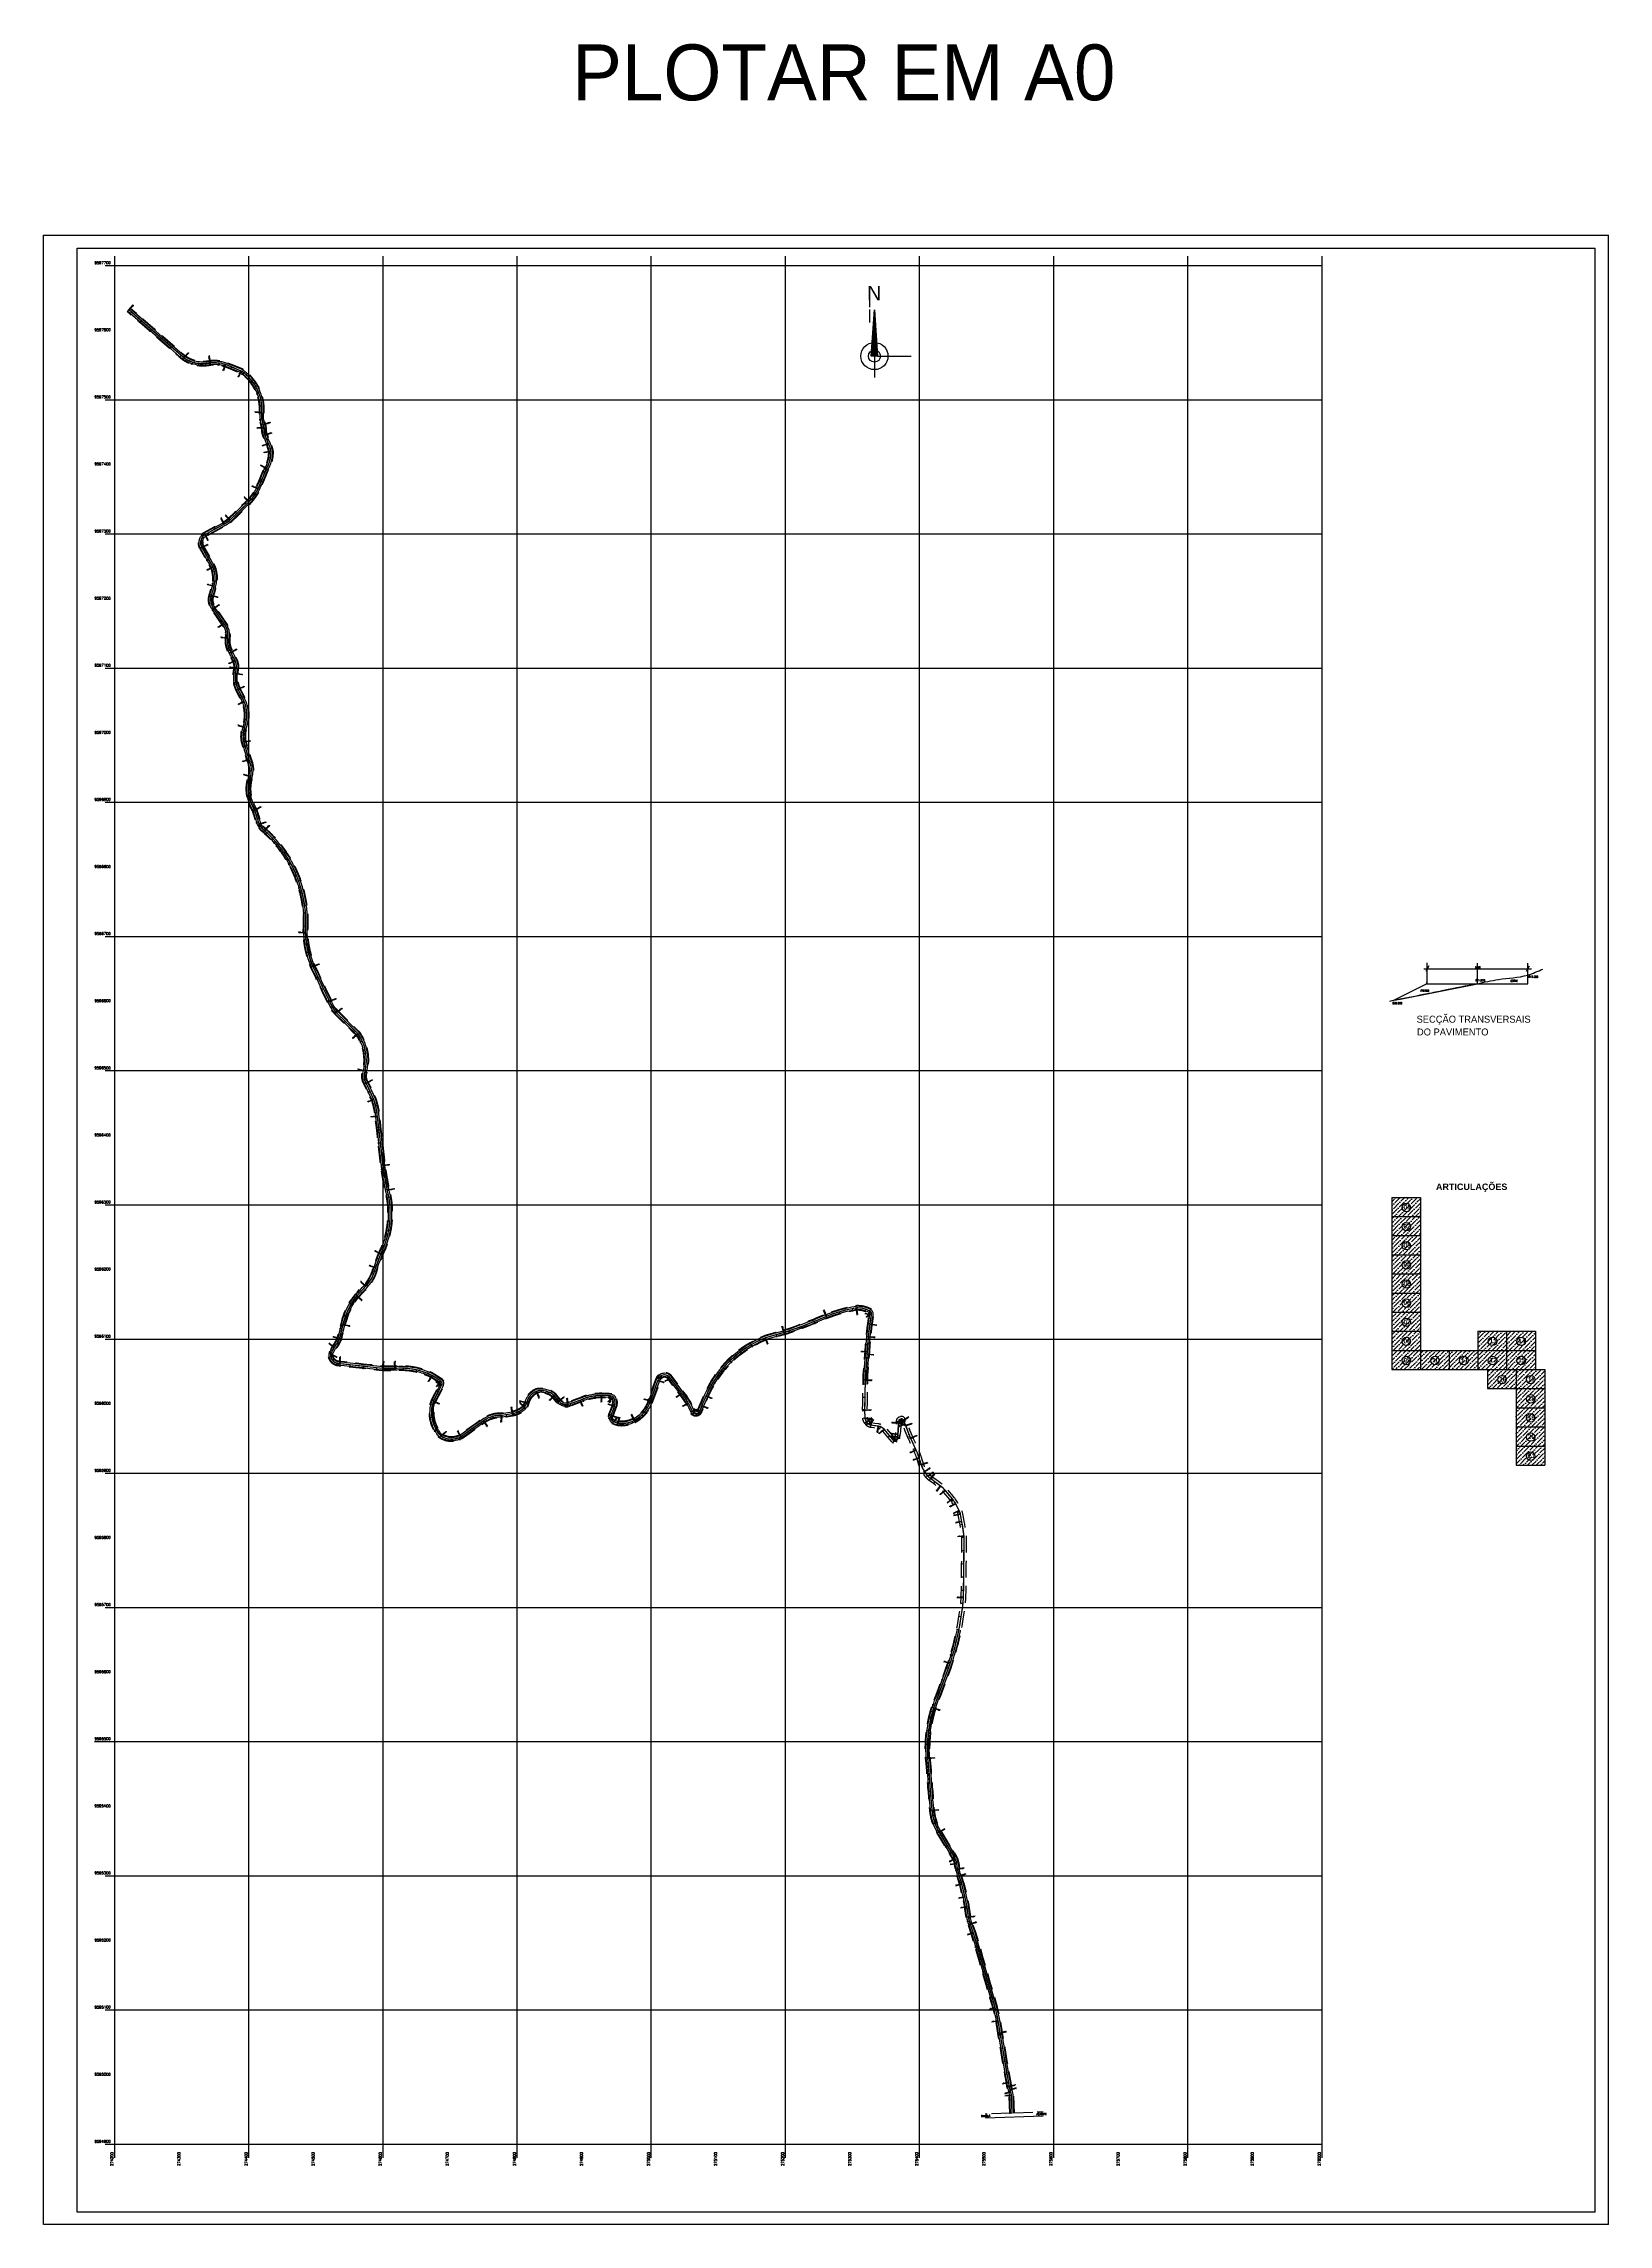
# Model space of a CAD drawing. Header units: millimetres. Extents: x 276147 to 291056, y 9594849 to 9609891.
# Drawn here: x 288723 to 291056, y 9605973 to 9609224 of the extents above; entities that cross this region are included whole.
import ezdxf
from ezdxf.enums import TextEntityAlignment as Align

# ---------------------------------------------------------------- set-up
doc = ezdxf.new("R2010")
doc.units = ezdxf.units.MM
doc.header["$LTSCALE"] = 10
doc.linetypes.add('CONTINUO', pattern=[0])
doc.linetypes.add('HIDDEN', pattern=[0.375, 0.25, -0.125])
for name, color, linetype in [('2000-Top_malha_coord', 2, 'Continuous'), ('LINHA02', 8, 'Continuous'), ('TEXTO', 3, 'Continuous'), ('TEXTO-PAPEL', 7, 'Continuous'), ('TEXTO01', 4, 'Continuous'), ('TEXTO02', 3, 'Continuous'), ('TG', 7, 'CONTINUO'), ('Top_malha_coord', 8, 'Continuous')]:
    doc.layers.add(name, color=color, linetype=linetype)
doc.styles.add('r80', font='romans.shx')
doc.styles.add('ROMAND', font='romand', dxfattribs={"height": 0.2})
doc.styles.add('ROMANS', font='romans.shx', dxfattribs={"width": 0.8, "height": 4})
doc.styles.add('SIMPLEX', font='simplex', dxfattribs={"height": 0.2})
doc.styles.add('STF2000', font='', dxfattribs={"height": 5})
doc.styles.add('T7', font='arial.ttf')
doc.styles.get('STF2000').set_extended_font_data('VAGRundschriftD')

# ---------------------------------------------------------------- blocks, each defined once
blk = doc.blocks.new('estrada')
at = {"color": 8, "linetype": 'HIDDEN', "ltscale": 10, "flags": 128}
for points in [[(271833.6831362802, 9595244.81456102), (271832.1926301922, 9595272.666743953), (271831.6193123759, 9595275.478678608), (271830.9793163544, 9595277.721959436), (271829.7554661861, 9595281.393511657, -0.0222114807583606), (271828.7516913862, 9595284.919600172, -0.0115522391417278), (271828.3544035826, 9595286.785241496), (271827.5282699772, 9595291.140309373), (271824.9643581729, 9595304.407348957), (271821.1745772477, 9595324.044112293), (271817.3846298728, 9595343.681737417), (271813.5946825633, 9595363.319361387), (271812.9293449497, 9595366.766811287), (271810.0393141016, 9595382.950999813), (271809.7753717934, 9595384.432597028), (271808.9225999328, 9595388.89299239), (271807.602996265, 9595394.86233953), (271806.5072847297, 9595399.222741103), (271805.528711403, 9595402.782728784), (271804.9474256618, 9595404.773587067), (271804.8767020898, 9595405.071135258), (271799.6220639533, 9595421.98226758), (271793.7056272167, 9595441.083837928), (271787.788258386, 9595460.188412022), (271781.8708895674, 9595479.29298608), (271775.9535207072, 9595498.397560133), (271769.8041833457, 9595518.251058444), (271764.6668944661, 9595532.195128404), (271763.8259302699, 9595534.640035253), (271763.615411871, 9595535.31311056), (271763.3473860651, 9595536.24558249), (271762.8129282797, 9595538.200453226), (271762.4688892036, 9595539.652448047), (271762.1334721696, 9595541.260465898), (271761.9756007938, 9595542.10777588), (271759.1073055808, 9595558.170241088), (271758.8965169134, 9595559.280828996), (271758.3462948053, 9595562.073838893), (271757.7602591934, 9595564.846168434), (271756.9558663983, 9595568.376933644), (271756.2119407576, 9595571.424893292), (271755.2027236469, 9595575.31759222), (271750.8462168218, 9595592.121259676), (271749.9357722787, 9595594.852594456), (271746.5292732951, 9595605.056473572), (271746.2841703333, 9595605.821187608), (271745.5664419466, 9595608.202463722), (271745.0736030251, 9595610.042012807), (271744.3653169126, 9595612.96330158), (271742.6474171987, 9595622.698057165), (271742.3241683727, 9595624.288309777), (271741.7773506441, 9595626.344838448), (271741.0990880285, 9595628.347076524), (271740.487611433, 9595629.855793104), (271739.715717653, 9595631.508471327), (271738.3033625795, 9595633.771521937), (271727.7144487997, 9595650.738397675), (271717.125538377, 9595667.705275128), (271714.477851323, 9595671.947721466, -0.0456415959049977), (271708.346895073, 9595684.825189944, -0.0345197727042041), (271705.320533822, 9595695.188988784, -0.0268828100634898), (271703.9691586458, 9595703.491700107), (271703.2272207185, 9595710.818340655), (271702.3724439205, 9595719.259261535), (271701.9646253757, 9595723.286459336), (271701.1698631719, 9595731.134746427), (271700.4518792284, 9595738.224837873), (271699.9496154643, 9595743.184692543), (271697.9346042736, 9595763.08292655), (271696.7921069742, 9595774.365088882), (271695.949085738, 9595782.689923588), (271695.628925505, 9595786.686644224), (271695.4783675005, 9595788.993698748), (271695.2549994204, 9595793.6153481), (271695.1284941903, 9595798.75693176), (271695.1176073248, 9595802.614316747, -0.0130408706893784), (271695.2767171232, 9595809.454182928, 0.0002795205879488), (271695.455442968, 9595813.115256825, -0.0080552161899475), (271695.6314003124, 9595815.846704492, 0.0025508217503307), (271695.766521805, 9595817.636831634, -0.0102699584749635), (271696.1799448518, 9595822.178625824, -0.0067323003345769), (271697.3546037323, 9595831.543571804, -0.0133235393161992), (271698.5158174901, 9595838.521998737, 0.0008242916978354), (271699.1229934029, 9595841.681045383, -0.0100010863908776), (271700.0200719952, 9595845.926512273, -0.0022133541783135), (271701.3384970855, 9595851.49044687, -0.0118395213672042), (271702.8474934546, 9595857.145321928, -0.0236515865359966), (271703.9901610223, 9595860.462445773), (271704.8892063949, 9595863.081404032), (271705.5365405466, 9595864.96711656), (271706.2493938524, 9595867.043689232), (271706.9789178124, 9595869.168824248), (271707.393497068, 9595870.376511643), (271710.5107297955, 9595879.457147503), (271717.0044321062, 9595898.37359061), (271723.4981385939, 9595917.290031916), (271725.8259084299, 9595924.070928212), (271727.7107478297, 9595930.56505798), (271729.3837635006, 9595936.65007912), (271730.9813363428, 9595942.790308166), (271732.7436271888, 9595950.005900644), (271734.1664765779, 9595956.236606497), (271736.5381355764, 9595967.652233208), (271736.6283858826, 9595968.117424907), (271736.9962696156, 9595970.0405982), (271737.7277426346, 9595974.004411796), (271738.078814205, 9595976.00526508), (271739.0960301539, 9595982.01101988), (271740.2064031773, 9595989.237294028), (271741.0784875742, 9595995.917244693), (271741.8436744643, 9596001.680398328), (271742.5180099071, 9596007.75834108), (271743.0320270016, 9596012.978741603), (271743.2880430501, 9596015.950268857), (271743.547663165, 9596018.967371373), (271743.8094196815, 9596022.425117075), (271744.0059093373, 9596025.020701984), (271743.9419983411, 9596029.437263124), (271743.903856193, 9596032.98448289), (271743.8686246124, 9596036.260918964), (271743.7706036955, 9596045.376965167), (271743.653583945, 9596056.25976096), (271743.589563025, 9596062.213747526), (271743.4879349465, 9596071.665158816), (271743.4385433532, 9596076.258604595), (271743.3676112341, 9596082.855264073), (271743.291795291, 9596089.906146783), (271743.2235017207, 9596096.257448817), (271743.145203727, 9596103.539162235), (271743.0596871244, 9596111.492206274), (271743.0083296439, 9596116.26848066), (271742.9693322252, 9596118.46935672), (271741.6339560477, 9596125.89111808), (271739.6954659809, 9596136.552816447), (271738.9219015051, 9596140.807418028), (271737.6046758273, 9596146.95447229), (271736.4938511895, 9596152.050444417), (271736.2121423024, 9596153.297035452), (271735.7938017244, 9596154.675010128), (271735.3411813995, 9596155.91087292), (271734.9673939244, 9596156.800107287), (271734.6306437385, 9596157.52705558), (271734.241484608, 9596158.296075843), (271732.1705354167, 9596162.207869722), (271730.2058190653, 9596165.919001523), (271728.705559694, 9596168.752825476), (271727.3489775491, 9596171.1349591), (271726.1763497549, 9596172.955963654), (271724.7835168612, 9596174.897712687), (271724.0137229602, 9596175.884926608), (271723.1977541939, 9596176.87332304), (271719.2111544172, 9596181.56343988), (271715.7787148714, 9596185.601602718), (271712.4113565026, 9596189.563199492), (271711.6614633593, 9596190.423662093), (271709.9991799322, 9596192.186220057), (271708.6549099914, 9596193.48367758), (271706.7869611844, 9596195.122356927), (271705.4480017587, 9596196.191951305), (271704.4842093574, 9596196.912669156), (271701.8040940809, 9596198.861843413), (271698.3565316362, 9596201.369161066), (271695.5674414781, 9596203.397590684), (271689.0548688043, 9596208.13400688, -0.0265937179508877), (271687.7665754688, 9596209.1800067, -0.0214850437270204), (271686.8114855524, 9596210.121274535, -0.0323795589553983), (271685.5336184329, 9596211.6854811), (271684.2836120096, 9596213.435488947), (271683.1841410895, 9596214.974748518), (271682.1622730272, 9596216.405364204), (271680.8300214397, 9596218.265827283, -0.0381538725021716), (271678.0113711762, 9596222.913392257, -0.0363180737839326), (271675.9048087697, 9596227.947805727), (271674.0826807253, 9596233.414194472), (271672.8736950103, 9596237.048288925, 0.0308305948853745), (271667.8511560624, 9596249.521483336, -0.0030206374424979), (271666.5339869848, 9596252.33095485, 0.003740229766388), (271659.0239238642, 9596268.289836556, -0.0094048575650792), (271658.0752083399, 9596270.366602227, -0.0001797948957661), (271654.9305679998, 9596277.61477436, -0.0208814945297054), (271651.3311859861, 9596286.971636882, 0.0087764341534523), (271650.8536769768, 9596288.308661256), (271650.6826916643, 9596288.761025488, 0.0092446051336128), (271650.202250779, 9596289.964337125, 0.0252379766632192), (271649.0744646193, 9596292.306041207, 0.0174550369897985), (271647.8149472162, 9596294.435146723), (271647.0617855286, 9596295.565960163), (271646.1850176557, 9596296.88682114, 0.2512956552322229), (271641.8164065372, 9596299.23044792, 0.0950395083191172), (271639.876280938, 9596298.858310143), (271637.7378619374, 9596297.998523783, 0.3017659191480453), (271633.939095511, 9596292.47387723), (271633.9523659315, 9596291.064260397), (271633.9687720538, 9596288.0184018), (271633.9155893132, 9596284.998206193), (271633.8404629504, 9596282.982820518), (271633.696324208, 9596280.380247988), (271633.4464857125, 9596277.182852333), (271633.1076459335, 9596273.912486713), (271632.8433562468, 9596271.757766536), (271632.4907965856, 9596269.161064634), (271632.319253561, 9596267.877818417, -0.0568464609597676), (271632.0221663357, 9596266.696915908), (271630.7056192075, 9596268.200776547), (271627.0634758839, 9596272.361110328), (271619.1215750337, 9596281.43295616, 0.0212200288355399), (271617.3386709125, 9596283.303121563, 0.0632739439863797), (271614.7666522731, 9596285.219972314, 0.0401678299661576), (271611.2474451466, 9596286.850150537, 0.0662487170108957), (271607.8841183169, 9596287.606491612), (271602.070734686, 9596288.436975287), (271596.1592843876, 9596289.281468492, -0.0425278126933179), (271595.7710898015, 9596289.371093832, -0.0476078524023623), (271595.365351792, 9596289.546018913, -0.049372652702265), (271594.984321867, 9596289.807176197, -0.0407238676184736), (271594.7159076918, 9596290.073200673), (271592.142171755, 9596293.075892534, -0.0635258584906375), (271591.3546839669, 9596294.2732913, -0.0586695877500394), (271590.9159685684, 9596295.522818375, -0.0371873995061752), (271590.7836362208, 9596296.422044847), (271590.0762120297, 9596307.740881855), (271589.9907874808, 9596309.228491137), (271589.9881371373, 9596319.055520082), (271589.9858516912, 9596327.529570533), (271589.98813717, 9596337.361602228), (271589.9881372645, 9596347.528626584), (271589.9881372645, 9596354.263828564), (271590.033744879, 9596360.562136203), (271590.1873743565, 9596367.424925204), (271590.3573440255, 9596372.17492374), (271590.7323135812, 9596379.683203483), (271591.0428767398, 9596384.518976318), (271591.2490961502, 9596387.22773902), (271591.5169290185, 9596390.677007817), (271591.7715232824, 9596393.58601421), (271591.9815312103, 9596395.896096237), (271592.142313896, 9596399.754880695), (271592.3261489159, 9596404.166921172), (271592.4570930415, 9596407.309591187), (271592.7478933868, 9596414.288788473), (271592.9803774476, 9596419.871209517), (271593.371128017, 9596423.582235694), (271593.7348639331, 9596427.037726883), (271594.3261199956, 9596432.654659476), (271594.9661312412, 9596438.734766308), (271595.4777362882, 9596442.97677424), (271595.9462116174, 9596446.86116998), (271596.2476370038, 9596449.360458214), (271596.5301974383, 9596451.703327212, 0.0500715682483604), (271596.7364702645, 9596453.757950932, 0.0605118225594838), (271596.4359013473, 9596456.232410917, 0.0608414012996021), (271595.545356561, 9596458.574972773, 0.0710437131277107), (271593.8314876677, 9596460.942119362, 0.0143991642826678), (271591.6498470587, 9596462.115067137, 0.0177339866069358), (271588.8760181937, 9596463.384006698, 0.0261506533384371), (271584.6390377387, 9596464.888953837, 0.0206906764646916), (271581.1891496623, 9596465.761149652, 0.0250593792335228), (271576.9326322613, 9596466.431243157, 0.0210408141662949), (271573.321410455, 9596466.662541188, 0.0188773953458945), (271570.0749840264, 9596466.611037828), (271563.1889660454, 9596465.320351183), (271552.8501949687, 9596462.886071773), (271543.5339698617, 9596460.19975412), (271534.104592993, 9596457.112687564), (271524.365219669, 9596453.450183773), (271524.0599406951, 9596453.31194526), (271516.2252719603, 9596449.831768064), (271510.303836752, 9596447.26778586), (271506.0156651325, 9596445.467173662), (271498.8482977955, 9596442.486921936), (271492.9998082076, 9596440.135984743), (271487.5580731141, 9596438.028084604), (271479.0213963731, 9596434.758515028), (271473.221405507, 9596432.625701027), (271468.9035270663, 9596431.074930372), (271464.9798831528, 9596429.692938076), (271461.4183534156, 9596428.460957106), (271455.8184881201, 9596426.80173776), (271450.0243969272, 9596425.084969373), (271443.1186305171, 9596423.03881699), (271434.3028838764, 9596420.426743912), (271430.5655723852, 9596418.83899548), (271424.1450459143, 9596415.850041378), (271419.1684718603, 9596413.291511517), (271412.4370514575, 9596409.47247335), (271406.7814115761, 9596405.921663636), (271401.230957417, 9596402.107703215), (271395.6115736325, 9596397.883685507), (271390.7481454394, 9596393.90473576), (271385.5941705341, 9596389.325730367), (271380.381397115, 9596384.269566223), (271375.9662957702, 9596379.609340597), (271371.0504498372, 9596373.952304896), (271366.9831178351, 9596368.840141473), (271362.9540289002, 9596363.323530396), (271358.7318157445, 9596356.963914733), (271355.6440452248, 9596351.859630322), (271353.4814896469, 9596348.011765808), (271351.0585830736, 9596343.383484256), (271348.8766114127, 9596338.873603387), (271347.369793982, 9596335.53359676), (271346.5247460297, 9596333.567317106), (271345.2374513338, 9596330.44718024), (271339.2341222674, 9596315.416512564), (271339.0423340588, 9596314.928309852), (271337.9689856943, 9596312.196065217), (271335.6037983106, 9596306.175401814, -0.3238572814574177), (271333.7157606475, 9596304.809200583, -0.1804113342047251), (271332.4141431427, 9596305.294654213, -0.1640550399795253), (271331.7702510627, 9596306.389536822), (271328.620390107, 9596312.68925882), (271325.5760090071, 9596318.812361704), (271323.6550257494, 9596322.036960276), (271322.2752570018, 9596324.2292198), (271320.5383658263, 9596326.83534409), (271318.42952802, 9596329.797253776), (271314.9417086498, 9596334.275243953), (271313.277285749, 9596336.421701692), (271311.6632404939, 9596338.50319286), (271308.5108746185, 9596342.5685186), (271304.4493647827, 9596347.806286942), (271299.4514361156, 9596354.251672037), (271297.0051367029, 9596357.687797086, 0.2426257045716212), (271285.6881852653, 9596363.522857586, 0.1406454222226745), (271278.3217143868, 9596361.408920703, 0.1906455417133139), (271272.2571899723, 9596353.179944737), (271268.5536546507, 9596341.794469807), (271262.3670072573, 9596322.77539166), (271261.7797990772, 9596320.970192237, -0.0785927647352936), (271254.122428763, 9596305.945880296, -0.10193248518304), (271240.0113125334, 9596293.706764786, -0.03977727053132499), (271234.9337208014, 9596291.47515783, -0.0431693917577671), (271228.8383117726, 9596289.91863577, -0.0416511206582476), (271222.7874218944, 9596289.430622093, -0.0375639122371958), (271217.2868934392, 9596289.861396816), (271212.1783382347, 9596291.489552988, -0.0602113496278658), (271211.1748648501, 9596292.683764907, -0.1020964722207871), (271210.2124754018, 9596295.128272552, -0.055219678052216), (271210.1248711575, 9596296.556943353, -0.0445623606261522), (271210.3071082404, 9596297.820493644), (271212.5112683008, 9596304.02606098), (271214.8256689223, 9596310.541998344), (271215.4438830564, 9596312.947908392), (271215.7192327462, 9596314.76771858, 0.0283411501563003), (271215.8470208888, 9596317.184376527, -0.0036720639612405), (271215.7919495513, 9596318.63756656, 0.0469336862222979), (271215.1317714508, 9596322.584782803, 0.0333580405276997), (271214.2192679895, 9596325.282158807, 0.0227889762099303), (271213.3928784994, 9596327.044515572, 0.0252334734614798), (271212.7098872656, 9596327.850377152, 0.0878455139654681), (271209.7854097962, 9596330.037069004, 0.1033006198127221), (271205.6488420241, 9596331.141598197), (271203.1964587286, 9596331.27245298), (271197.661251443, 9596331.567801844), (271192.169377646, 9596331.86083854), (271188.7889847389, 9596331.740874233), (271185.6099876941, 9596331.502611784), (271182.661898424, 9596331.16950175, 0.0316869556908232), (271175.2220721289, 9596329.847420717, 0.0202407333002919), (271168.776992795, 9596328.117325043, 0.0244668861365421), (271163.8796430119, 9596326.416402142, -0.0045180832860689), (271162.4576669183, 9596325.858065693), (271159.3294260551, 9596324.532884505), (271154.9623484778, 9596322.882304316), (271149.7825635998, 9596320.945936136), (271146.0226868378, 9596319.540374732), (271143.8679377886, 9596318.734861208), (271140.5395588367, 9596317.490607267, -0.026304848457813), (271139.3891663401, 9596317.430043584, -0.0804243417120392), (271135.932309795, 9596317.989694258, -0.0950432365263485), (271132.3307750557, 9596320.00672085, -0.0603773208886187), (271130.5635540541, 9596321.899449343), (271130.1296249552, 9596322.42727332), (271127.2667354377, 9596325.905263932), (271123.854284885, 9596330.061027216, 0.04788687865596), (271118.5876267679, 9596333.8968946, 0.0398369160482374), (271113.7614130001, 9596336.24996213, 0.0553683293332922), (271106.5692130884, 9596338.1891649, 0.061567940431062), (271098.2957338605, 9596338.435446253, 0.0344323480835541), (271093.715459153, 9596337.68660317, 0.0271506175618704), (271091.3533386225, 9596336.601261083, 0.0499232137523783), (271086.1472030524, 9596333.154841777, 0.0509845685820654), (271082.3261846686, 9596329.326131107, 0.0475908764950403), (271079.0144785117, 9596324.352098353, 0.0481692765513993), (271077.0527659305, 9596319.66033618, 0.019755960117205), (271076.3408601826, 9596316.986977113, -0.0447522324014284), (271075.3110537435, 9596313.774274666, -0.043478776978953), (271073.9277419691, 9596311.159095084, -0.0338190299498289), (271070.7513819242, 9596308.553558923, -0.033167062540361), (271067.3228077272, 9596306.436979277, -0.0395184688575679), (271062.917600611, 9596304.534048183, -0.0409969511810303), (271058.092874976, 9596303.318345943), (271049.115742178, 9596301.768550692), (271043.0925440967, 9596300.728633163, 0.0399064212576437), (271035.6195471261, 9596300.378886912, 0.035928328030136), (271029.0142307843, 9596299.05117296, 0.0406649493526339), (271021.8573437674, 9596296.426741024, 0.0485344759487723), (271014.0117974719, 9596291.832511924), (271010.356943198, 9596289.13119156), (271004.048688132, 9596284.4687297), (270998.3927079163, 9596280.288367406), (270994.273223873, 9596277.243637657), (270987.5467917057, 9596272.272098357), (270980.3085660806, 9596266.918301037), (270979.6125769915, 9596266.5860677), (270978.6360173645, 9596266.162494874, -0.0448318068791697), (270975.2918255167, 9596265.055577293, -0.0527751208105476), (270968.7567194445, 9596264.237126647, -0.0819203285176467), (270961.4961393393, 9596265.292440444, -0.0289031309424443), (270957.6442424708, 9596266.766999584, -0.0405268366091942), (270954.8447584828, 9596268.31240798, -0.0242368424052507), (270951.7248366452, 9596272.116718352, -0.0256161396250326), (270948.8440830758, 9596276.445435433, -0.0380115237509698), (270945.4214951547, 9596283.353739757, -0.0541758275137978), (270942.4341708318, 9596293.911067184, -0.0419013896798767), (270941.7234322645, 9596302.377262583, -0.0366050394058557), (270942.266301695, 9596309.782554753, -0.0134329379672701), (270942.7364742105, 9596312.469677426), (270943.3341291653, 9596315.060102493), (270944.0836888649, 9596317.655119516), (270946.413053978, 9596322.358566832), (270948.4619385551, 9596326.495668847), (270950.1976167296, 9596330.000346407), (270951.9423315932, 9596333.52326875), (270953.8559095097, 9596337.387159936), (270955.3397416416, 9596340.40601128, 0.133024579623364), (270956.4805305685, 9596344.67017548, 0.0502684647102308), (270956.3064858067, 9596346.383345772, 0.1905244319662723), (270952.8556666632, 9596351.670771353), (270948.0824281936, 9596354.687514637), (270941.6503429144, 9596358.752669504), (270939.2209158009, 9596360.288096515), (270936.6902539745, 9596361.492004042), (270934.4426876286, 9596362.496075433, 0.0263606905207063), (270923.8700886072, 9596366.427803157, 0.0219817052206252), (270914.7765813642, 9596368.840700699, 0.0483226014856329), (270894.2783158575, 9596371.288237747, 0.030549147154502), (270881.2190014997, 9596370.781152794, -0.0075335138889612), (270874.202344538, 9596370.634062847, -0.0100385656792317), (270863.4184878718, 9596370.803806633), (270854.6475007708, 9596371.755380284), (270844.9220609709, 9596372.791809153), (270834.7568052765, 9596373.87510914), (270824.0518223149, 9596375.015927264), (270814.8694162687, 9596375.994486064), (270806.2139857818, 9596376.91688566), (270799.1972162677, 9596377.664655415, -0.0516037886930952), (270797.1759669492, 9596377.77173702, -0.0382292800773914), (270795.7150562971, 9596378.11760196, -0.0782249029517015), (270792.9820277365, 9596379.488807734, -0.0518181446522057), (270791.4603323932, 9596380.836131597, -0.0994465401959296), (270789.4549030902, 9596384.149184516, -0.0588480164867597), (270788.9324357618, 9596386.395615347, -0.0421422251222359), (270788.8882361614, 9596388.049459873), (270790.6374931594, 9596391.656334922), (270792.9843495966, 9596396.495428136), (270794.293104071, 9596398.2596834, 0.0246060982705828), (270797.4126835286, 9596403.15542796, 0.0155728137699156), (270799.1325927324, 9596406.403506827), (270801.1158949226, 9596410.888700567), (270801.9677879052, 9596414.40437322), (270804.8347827928, 9596426.236157047), (270806.4819459893, 9596433.033823324), (270807.3526968334, 9596437.15922046), (270808.5634065936, 9596441.832894595), (270809.6399420794, 9596445.351729393), (270811.1397300804, 9596449.607506113), (270813.5358482663, 9596455.37710675), (270815.6390519984, 9596459.730518118), (270817.4065173938, 9596463.014315996), (270818.799011103, 9596465.407333946), (270820.6239074694, 9596468.32620826), (270822.6757799631, 9596471.358363664), (270824.2647146241, 9596473.549676383), (270825.5430539938, 9596475.222846633), (270826.3272470967, 9596476.109493887), (270827.7581328403, 9596477.727323618), (270828.5683092244, 9596478.643348847), (270831.5448434226, 9596482.008764667), (270834.7616602705, 9596485.645855863), (270837.6197641154, 9596488.877361108), (270839.21992232, 9596490.654747473), (270840.5176191826, 9596492.218803884), (270841.8546816967, 9596493.959378608, 0.020707064419279), (270844.8921153112, 9596498.478424156, 0.0196050041238152), (270847.2074950888, 9596502.623583214, 0.021467598345637), (270849.3617551431, 9596507.354898246, 0.0140505994860175), (270850.5487170105, 9596510.544651244, 0.0102351034247048), (270851.2996004655, 9596512.907684807, 0.0032419672423142), (270852.0534051274, 9596515.706571003, 0.018758102330176), (270852.6327393074, 9596518.30846132), (270853.7610997364, 9596521.494593663), (270855.4104465151, 9596526.151828118), (270857.3790020779, 9596531.710407376), (270858.7858218832, 9596535.682822248), (270860.0898996401, 9596539.36512602), (270861.3426692857, 9596542.158809867), (270862.9021866486, 9596545.886896558), (270863.5658738499, 9596547.568612983), (270864.5864880728, 9596550.284639336, 0.009715778283898), (270865.4939486876, 9596552.849840656, 0.005642839177534001), (270867.3598222985, 9596558.688753376, 0.0095446460643336), (270868.8196425908, 9596563.986328132, 0.0107469852892479), (270870.2199682936, 9596570.012866993, 0.0135351087762267), (270871.6129718149, 9596577.679033292, 0.0135203352853211), (270872.5882760142, 9596585.40088124, 0.0085481040168168), (270872.9889469494, 9596590.305932224, 0.0161035580666918), (270873.2874152645, 9596599.5706846, 0.0116158427602738), (270873.1320820985, 9596606.256045703), (270872.8695371251, 9596610.76233227, 0.0157037006143076), (270871.71931316, 9596620.760283548, -0.0024794408463843), (270870.6832618845, 9596626.827181848, 0.0074747075475648), (270869.8052987714, 9596631.040130293, 0.0077192010542612), (270868.7668541868, 9596635.361311372, 0.0063176148317364), (270867.8180032407, 9596638.872726444, -0.0029507035817075), (270866.5276886176, 9596644.576038644, -0.0030350796505965), (270865.2707885687, 9596650.457966033, -0.0048608197044352), (270863.4068775579, 9596659.908440096, -0.0044674166804817), (270862.1298226857, 9596667.018516343, -0.0039729383066694), (270861.6395114699, 9596669.97542394, -0.0046245172355016), (270860.6723150829, 9596675.97761947, -0.0013256091775897), (270859.6467803443, 9596683.607973993, -0.001173930627982), (270858.8318446207, 9596689.670817597, -0.0005676535931388), (270857.3835436736, 9596700.445730813), (270856.1672451441, 9596709.494655276), (270854.7961363955, 9596719.69530695), (270853.502929882, 9596729.316396542), (270852.0408847217, 9596740.193597768), (270850.8482392927, 9596749.066523112), (270850.8266853911, 9596749.29930972), (270850.3989360188, 9596752.537669977, 0.0260147276849045), (270848.4787594215, 9596762.893036386, 0.0081166956019991), (270846.8590617249, 9596769.194302972, 0.0128051070304841), (270845.7192549704, 9596772.966484407, 0.0016853898645785), (270844.6165146066, 9596776.267360793), (270838.6754827651, 9596788.13012853), (270832.1240977815, 9596801.211635536, -0.0671440695493603), (270830.2231923509, 9596805.525399556, -0.07035895503781599), (270829.5318122646, 9596810.414310802, -0.086393399915984), (270830.569028119, 9596816.372371404, 0.0254174267461611), (270831.8442384888, 9596823.831732636, 0.07055802696275099), (270831.3759730049, 9596844.743315184, 0.0705580272876074), (270825.1116734281, 9596864.700071836, 0.0468436803007731), (270817.9682352931, 9596876.653545853), (270812.7181261017, 9596881.732765412), (270805.7348127511, 9596888.488773808), (270798.343988343, 9596895.63902872), (270784.7349688426, 9596908.80507849), (270784.3784809932, 9596909.252890522), (270782.7070747773, 9596911.448654484), (270781.1207482348, 9596913.684806313), (270779.3621174551, 9596916.365568686), (270778.0534479626, 9596918.52159232), (270776.9995835555, 9596920.375586033), (270775.406352272, 9596923.414458113), (270774.7803552843, 9596924.69913434), (270774.3076758204, 9596925.656069333), (270770.9984432419, 9596932.35558848), (270767.4368233608, 9596939.566062717), (270765.450287532, 9596943.58778989), (270761.7111886601, 9596951.15756963), (270756.5929029974, 9596961.519512428), (270752.6642124474, 9596969.473108917), (270750.2416679699, 9596974.377533063), (270748.6987973144, 9596977.501063483), (270747.971170596, 9596979.266478047), (270746.8634948571, 9596982.081027487, -0.0212717344668971), (270743.5265544231, 9596991.747483073, -0.0052766884151118), (270741.7766907057, 9596997.848678688, -0.0213182577832868), (270739.4774266773, 9597007.842843464, -0.010012111477369), (270737.9634102352, 9597017.021800335, -0.0199610558044436), (270736.9910572646, 9597026.380029662, -0.0523415105452164), (270737.2765869351, 9597033.344962668, 0.0642066487098802), (270737.3339465126, 9597036.655871492, 0.0268421762470015), (270736.4248600652, 9597056.776269717, 0.0262541800547676), (270733.374310566, 9597076.901380803, 0.0262541832648356), (270728.2308249083, 9597096.599035116, 0.026254180543103), (270721.0513535278, 9597115.649186503, 0.0262541833344525), (270711.9149693183, 9597133.842028793, 0.0262541668840519), (270700.9222914553, 9597150.97719958, 0.026254175142486), (270688.1943863301, 9597166.865984824, 0.0262752816839938), (270673.8593107847, 9597181.344415156), (270671.160080634, 9597183.75321252), (270669.5589940964, 9597185.099478457, -0.0546502461960075), (270666.8727614555, 9597187.911921676, -0.0520478109953588), (270663.7290921849, 9597192.630187102, 0.0016931878600102), (270662.7798514565, 9597195.417336795, -0.0013456723266196), (270660.278124781, 9597202.770415712, -1.062530737e-06), (270656.7771893836, 9597213.060293477, 0.1189955079941719), (270655.5112888954, 9597215.296345556, -0.0306367936416865), (270652.2073208067, 9597221.53407967, -0.0493209367561963), (270648.5596454878, 9597232.278418457, -0.0299605682272234), (270647.3997539847, 9597239.083505876, -0.027236512547092), (270647.0581052645, 9597245.350741586, -0.0249658916223556), (270647.3362633027, 9597251.007305127, -0.0475258220353386), (270649.4371929343, 9597261.741859773, 0.0554508789790013), (270650.6597964568, 9597270.960471356, 0.1130813960484687), (270646.8275309637, 9597289.42681368, -0.0069474087305402), (270646.1986548712, 9597291.430121152, -0.0007362403477639), (270642.5516870175, 9597302.958281336), (270640.1640321796, 9597310.525145955, -0.0017888807286957), (270638.2699823658, 9597316.56434408, -0.0414391400026173), (270637.4691086403, 9597322.923331473, -0.0360286765629637), (270637.6307135038, 9597328.746367488, -0.0430822896914621), (270638.9173672735, 9597335.58828918, 0.0532946163805226), (270641.6345428581, 9597348.290181652, 0.0471704663122691), (270641.7493832665, 9597359.793325683, 0.0396841275309292), (270640.1719595262, 9597369.348238274, 0.0357476987257445), (270637.4733728764, 9597377.646677282, -0.00214240909574), (270632.0101447919, 9597388.392592646), (270627.65924441, 9597396.951741762, -0.0592459137227603), (270624.5102849108, 9597405.920184612, -0.0819790854450229), (270623.7807880258, 9597419.03747121, 0.0008054543078062), (270624.5069566977, 9597424.565639704, 0.0012548054874934), (270624.7725923105, 9597426.57138832, 0.0612396353191477), (270624.4308894178, 9597433.190915303, 0.0614393592217452), (270622.4871877388, 9597439.550303433, -0.003410649866603), (270620.901774104, 9597442.57744068, 5.23689146238e-05), (270619.3153533164, 9597445.608175317, -0.0068956921401629), (270617.3293960662, 9597449.402577566, -0.004087228651618), (270615.5831641511, 9597452.746170593, -0.0404780402658966), (270613.2856317234, 9597457.239987712, -0.0466354762667274), (270611.5498545296, 9597462.871079544, -0.0357253551297985), (270610.9448152756, 9597467.347166287, -0.0317449053760793), (270610.9457346962, 9597471.322831588, 0.0296706599481843), (270611.1921860459, 9597475.447656488, 0.0536605877369644), (270610.4023017501, 9597482.787708204, 0.0534096882826511), (270608.0831674113, 9597489.758958412, 0.0549754024153874), (270604.1386373587, 9597496.35953976, -0.0021861271340248), (270602.3099841841, 9597498.975616973, 0.0005810976433059), (270600.5270788684, 9597501.537931196), (270594.3292085678, 9597510.445210172), (270589.107995049, 9597517.9488834, 0.0029742632779938), (270587.9870606139, 9597519.549400417, -0.0676023740325254), (270585.5010813573, 9597524.054684427, -0.0923388139674205), (270584.2404802645, 9597530.825622587, -0.0430017560062466), (270584.5177751288, 9597534.043897236, -0.0344764384132283), (270585.1244369879, 9597536.51970002, -0.0002138143640481), (270586.8175438415, 9597543.054619828, -0.0017792887291586), (270588.4905011783, 9597549.505695624, 0.0193997034747454), (270589.3050106517, 9597553.487277623, 0.0499372892123396), (270589.9498031627, 9597563.76610938, 0.053937196686075), (270588.3441869267, 9597574.766775137, 0.0336567793379358), (270586.1581894428, 9597581.363443203), (270579.1049687483, 9597593.466723552), (270569.0350312668, 9597610.746665716), (270568.5113321646, 9597611.645330036, -0.0851629950064233), (270567.3325584215, 9597615.48254092, -0.0911698399553982), (270567.5630056622, 9597619.769158173, -0.1298517091746409), (270570.4366262009, 9597625.107647257, -0.0446739941420232), (270572.014773743, 9597626.518385373), (270586.6700475388, 9597634.739250647), (270599.64045449, 9597642.01499183, 0.0251573016845446), (270604.2771894459, 9597644.931783963, 0.0303628380986154), (270608.966567462, 9597648.666280294), (270619.3012225835, 9597658.989783157), (270628.0331745595, 9597667.712311916), (270633.4509907323, 9597673.124282308), (270636.8682060514, 9597676.537809197, 0.0292296180531519), (270642.6792411295, 9597683.460356496, 0.0224682363587678), (270646.5744926907, 9597689.21609482, 0.0304715413616232), (270651.0010725221, 9597697.53300296, -0.0118647558529596), (270655.0203992605, 9597707.901772184, 0.0117113249500364), (270659.2712150774, 9597718.857744243, -0.011711330214344), (270661.3384925356, 9597724.185905788, 0.0117112715569168), (270662.314074742, 9597726.700351913, -0.0095422165495001), (270662.6657919109, 9597727.618652737, 0.0331611560151541), (270665.6523517497, 9597733.698990112, 0.0366576429480876), (270667.9859957613, 9597740.812654102, 0.0267972983233555), (270669.0209069435, 9597746.190234717, 0.0257633944837357), (270669.4680639141, 9597751.436465988, 0.0195920860705002), (270669.4453709559, 9597755.441570787, 0.0385505497613503), (270667.7123175911, 9597762.353090053, 0.0304103771187978), (270665.6077280563, 9597767.568502748, 0.00605325944764), (270665.1138564741, 9597768.574262762), (270662.3534866122, 9597775.335453682, 0.0003488781053225), (270659.5787946787, 9597782.131922754, -0.0307209090014354), (270658.7001911465, 9597785.398327457, -0.0286655729323569), (270658.2471359015, 9597788.522226816, -0.0278311321526542), (270658.1519534554, 9597791.585593536, 0.068241292114835), (270656.6817375818, 9597797.686583502, -0.025164718931243), (270655.4827404718, 9597801.573581474, -0.0203600000566876), (270654.8024168988, 9597804.794337943, -0.0419727571679987), (270654.2367692153, 9597811.533678873, -0.0143406261263296), (270654.3032706707, 9597813.85242552, 0.0200681650847058), (270654.3551473227, 9597819.875716947, 0.015399629007009), (270654.0672489416, 9597824.489759456, 0.0377933937510913), (270652.1649775604, 9597835.661133258, 0.0320988245399717), (270649.2424881788, 9597844.835403936, 0.0381117313727076), (270644.2848329007, 9597855.131322937, 0.0317806151283721), (270638.9929612444, 9597863.060955707, 0.0429412527988702), (270630.3350821605, 9597872.58399295, 0.0269548048146929), (270624.1138989768, 9597877.75234816, 0.0152090594901808), (270620.3686537004, 9597880.363894263), (270605.2216047301, 9597886.471060162), (270596.1050397757, 9597890.146787332, 0.0268537877526994), (270589.9089927399, 9597891.7259565, 0.0197506458549949), (270585.2619978858, 9597892.45855639, 0.0292249132087102), (270578.3160685876, 9597892.864892583, 0.0292519887781531), (270571.312478016, 9597892.453304304, -0.0201560408164621), (270567.7089860544, 9597891.769433113, -0.01637540361075), (270564.68273629, 9597891.42021624, -0.0474229358787397), (270555.8825668393, 9597891.53153674, -0.0526611629792343), (270546.3346980448, 9597893.593050504, -0.0482726133830957), (270538.1348743047, 9597897.199384857, -0.0253836255790317), (270534.141219533, 9597899.711954607, -0.0004893429898117), (270530.4018745729, 9597902.92829404), (270515.2374016512, 9597915.970899904), (270500.0742657397, 9597929.012347823), (270484.9111352232, 9597942.053797986), (270469.7480091368, 9597955.095253777), (270454.5848817456, 9597968.136709262), (270450.5105163412, 9597971.640967043)], [(271826.6931382488, 9595244.44049215), (271825.2303012111, 9595271.775640324), (271824.8141362536, 9595273.81679208), (271824.2900045876, 9595275.653951183), (271823.1146827898, 9595279.179918224, -0.0222114807671968), (271821.9407140736, 9595283.303868745, -0.011552239158355), (271821.4760645802, 9595285.485836802), (271820.6531540506, 9595289.823903127), (271818.0915223561, 9595303.079144217), (271814.3014086388, 9595322.717630753), (271810.5114612651, 9595342.355255872), (271806.7215139658, 9595361.992879784), (271806.0469295793, 9595365.488241883), (271803.1483208654, 9595381.720466508), (271802.8916143373, 9595383.161443524), (271802.0659663346, 9595387.479968436), (271800.7896408515, 9595393.25354277), (271799.7371707312, 9595397.441864438), (271798.793749126, 9595400.873972388), (271798.1782193096, 9595402.98211396), (271798.1214148691, 9595403.221101584), (271792.9373265758, 9595419.905181592), (271787.0190263028, 9595439.012758927), (271781.1016574965, 9595458.117332948), (271775.1842886778, 9595477.221907003), (271769.2669198219, 9595496.32648104), (271763.1720911833, 9595516.003994726), (271758.0722336204, 9595529.846465394), (271757.1745063092, 9595532.456397733), (271756.9102843984, 9595533.301175416), (271756.6072028767, 9595534.355607504), (271756.0291396939, 9595536.46997244), (271755.6356830448, 9595538.130530953), (271755.2656425157, 9595539.904536787), (271755.0892219542, 9595540.851401936), (271752.2229938768, 9595556.902291173), (271752.0238225681, 9595557.951670393), (271751.4876396548, 9595560.673415232), (271750.9229522742, 9595563.344753757), (271750.1427174574, 9595566.769481037), (271749.4234178774, 9595569.716544524), (271748.4267448822, 9595573.56085895), (271744.1300577073, 9595590.133793492), (271743.2949889124, 9595592.639000932), (271739.8761641266, 9595602.87979861), (271739.5995844072, 9595603.742719203), (271738.8329619947, 9595606.286215704), (271738.2904133656, 9595608.31130908), (271737.5102828504, 9595611.528916312), (271735.7696653305, 9595621.392406004), (271735.5058353492, 9595622.690342093), (271735.0724517244, 9595624.32025605), (271734.5348099696, 9595625.907379927), (271734.0684139559, 9595627.058134355), (271733.5528168489, 9595628.162063587), (271732.3649561908, 9595630.065401385), (271721.7760420491, 9595647.0322777), (271711.18713093, 9595663.99915627), (271708.498856886, 9595668.30663602, -0.0458766552068852), (271701.778819452, 9595682.404367223, -0.0345197727008055), (271698.4818497467, 9595693.694866927, -0.0269527986705339), (271697.0070795879, 9595702.763704436), (271696.262838661, 9595710.113087116), (271695.408061897, 9595718.55400766), (271695.0002435334, 9595722.581203673), (271694.2054810552, 9595730.429493472), (271693.4874972049, 9595737.519583996), (271692.9852334408, 9595742.479438664), (271690.9702222554, 9595762.37767262), (271689.8277249411, 9595773.659835098), (271688.9773029529, 9595782.057752233), (271688.6471499881, 9595786.179217147), (271688.4893798846, 9595788.596785257), (271688.2591571442, 9595793.36026256), (271688.1287371955, 9595798.660953112), (271688.1176352043, 9595802.594560424, -0.013040870690895), (271688.2852352945, 9595809.799410157, 0.0002795205879404), (271688.463579517, 9595813.452666787, -0.0080552161927126), (271688.6540353359, 9595816.409179367, 0.0025508217487715), (271688.7837810398, 9595818.128086563, -0.0102699584738853), (271689.2232690021, 9595822.956225416, -0.0067323003342589), (271690.4213873706, 9595832.508201722, -0.0133235393169174), (271691.6438254958, 9595839.854562445, 0.0008242916977358), (271692.2466450865, 9595842.99094379, -0.0100010863913626), (271693.2016107595, 9595847.510364024, -0.0022133541780464), (271694.5343253663, 9595853.134602344, -0.0118395213701856), (271696.1287810744, 9595859.10973124, -0.0226500374882078), (271697.4219984993, 9595862.888446292), (271698.26845144, 9595865.354200507), (271698.9157855915, 9595867.239913037), (271699.6286388976, 9595869.31648571), (271700.3581628573, 9595871.441620724), (271700.7727421131, 9595872.64930812), (271703.8899747335, 9595881.729943667), (271710.3836769322, 9595900.646386446), (271716.8773839351, 9595919.562829256), (271719.1503655747, 9595926.184125116), (271720.9743507974, 9595932.46858454), (271722.6214430285, 9595938.459318053), (271724.1936639729, 9595944.502107752), (271725.9310197816, 9595951.615605237), (271727.3268279511, 9595957.727896672), (271729.675074247, 9595969.030829836), (271729.7547690023, 9595969.44161335), (271730.116641367, 9595971.33336122), (271730.838387659, 9595975.2444662), (271731.1805654418, 9595977.194631347), (271732.185374042, 9595983.127131788), (271733.275566688, 9595990.222072655), (271734.1383781532, 9595996.830994954), (271734.8946636777, 9596002.527106224), (271735.5559330205, 9596008.487281172), (271736.0615296208, 9596013.622162454), (271736.3138795319, 9596016.551137583), (271736.5703510378, 9596019.53164987), (271736.82939139, 9596022.953515643), (271737.0020798643, 9596025.234692207), (271736.9425428743, 9596029.348988226), (271736.904260829, 9596032.909218423), (271736.8690292734, 9596036.18565218), (271736.7710083225, 9596045.301701533), (271736.6539885841, 9596056.184496213), (271736.5899676554, 9596062.13848358), (271736.4883395826, 9596071.589894354), (271736.4389479843, 9596076.18334058), (271736.3680158735, 9596082.779999293), (271736.292199927, 9596089.83088232), (271736.2239063568, 9596096.18218435), (271736.145608363, 9596103.463897772), (271736.0600917605, 9596111.416941807), (271736.0089963822, 9596116.168840524), (271735.9803922125, 9596117.783158457), (271734.7457201639, 9596124.645225836), (271732.8083765482, 9596135.300618723), (271732.0543730239, 9596139.447635142), (271730.7626478411, 9596145.475687075), (271729.6601399599, 9596150.5335056), (271729.4402705532, 9596151.506450525), (271729.152951403, 9596152.452852892), (271728.8245464719, 9596153.34955022), (271728.5629946047, 9596153.971777884), (271728.3300432228, 9596154.474653952), (271728.0247919211, 9596155.077863328), (271725.9840196687, 9596158.932656312), (271724.0193033179, 9596162.643788107), (271722.5694506991, 9596165.382399283), (271721.3604783122, 9596167.505332854), (271720.3860487087, 9596169.01855022), (271719.1772016679, 9596170.703804484), (271718.5535104653, 9596171.503650572), (271717.8316096021, 9596172.378100997), (271713.8775794533, 9596177.02990063), (271710.4451403856, 9596181.068062907), (271707.1057770227, 9596184.996724393), (271706.4746291697, 9596185.720933076), (271705.0195518987, 9596187.263785508), (271703.9134576057, 9596188.331361532), (271702.2919678705, 9596189.753831852), (271701.1663971412, 9596190.652965987), (271700.3293852994, 9596191.27887814), (271697.6868928706, 9596193.200690335), (271694.2393302773, 9596195.708008096), (271691.450239051, 9596197.736438487), (271684.9376670878, 9596202.472854165, -0.0265937179611793), (271683.0717069548, 9596203.987877114, -0.0214850437336347), (271681.6883434447, 9596205.351220556, -0.0323795589649355), (271679.8374874828, 9596207.61680906), (271678.587478973, 9596209.366819827), (271677.4880064397, 9596210.906081652), (271676.468561502, 9596212.333304964), (271675.1387372656, 9596214.190378297, -0.0381538724944583), (271671.7669067396, 9596219.750061117, -0.0363578011625397), (271669.2660810553, 9596225.728045244), (271667.4418970789, 9596231.20060179), (271666.2316089312, 9596234.838607384, 0.0308305948861044), (271661.5312092354, 9596246.511786988, -0.003020637442256), (271660.1781376571, 9596249.397837168, 0.0037402297666292), (271652.7126661233, 9596265.26196177, -0.0094048575684141), (271651.6545390197, 9596267.578232547, -0.0001797948957786), (271648.5078950017, 9596274.831023017, -0.0208814945305897), (271644.6986860188, 9596284.733346423, 0.0087764341634924), (271644.303822049, 9596285.838964837), (271644.1348339673, 9596286.286038704, 0.0092446051297162), (271643.7503667394, 9596287.24897484, 0.0252379766838742), (271642.9290129874, 9596288.954411123, 0.0169181415542771), (271641.9511127212, 9596290.611523936), (271641.2327090004, 9596291.690151004), (271641.1442040752, 9596291.823484704), (271640.9462778051, 9596291.743905207), (271640.9521884596, 9596291.116060885), (271640.9691040043, 9596287.97562609), (271640.9132932585, 9596284.80618865), (271640.8332490049, 9596282.658872636), (271640.6812287484, 9596279.9139913), (271640.4183257274, 9596276.549397806), (271640.0635902952, 9596273.125612777), (271639.7857901998, 9596270.860743953), (271639.4281239436, 9596268.226430537), (271639.257534307, 9596266.950316237, -0.0735827958604246), (271638.2572965747, 9596263.469159052, -0.0542553498142244), (271636.8921159719, 9596261.16616324), (271635.9869477236, 9596259.95927224, -0.4532265718632999), (271629.0790522927, 9596259.43167898), (271627.9072002111, 9596260.77025789), (271625.4387437624, 9596263.589917297), (271621.7966006451, 9596267.75025084), (271613.8546994954, 9596276.822097015, 0.0212200288291613), (271612.4815932171, 9596278.262407696, 0.0632739439642093), (271611.3244643458, 9596279.12478222, 0.040167829981191), (271608.8241393825, 9596280.282990636, 0.0724776002526041), (271607.1127000569, 9596280.645626398), (271601.0807848431, 9596281.50732888), (271595.1693345437, 9596282.351822086, -0.0425278126879798), (271593.622977786, 9596282.708840854, -0.0476078523954358), (271591.9959053723, 9596283.410317583, -0.0493726526428223), (271590.4773469209, 9596284.451135043, -0.0407238676178692), (271589.4003850541, 9596285.518508686), (271586.8273756377, 9596288.520352803, -0.0635258584907231), (271585.0664379956, 9596291.197911223, -0.0586695877228985), (271584.0853809778, 9596293.992108356, -0.0379299271862591), (271583.7989256209, 9596295.958877536), (271583.0887396937, 9596307.321902515), (271582.9908416412, 9596309.026729204), (271582.9881373919, 9596319.053632187), (271582.9858519458, 9596327.527682636), (271582.988137359, 9596337.363229077), (271582.9881372645, 9596347.528626584), (271582.9881372645, 9596354.289172605), (271583.0343121333, 9596360.665816758), (271583.1901761726, 9596367.628425967), (271583.363589972, 9596372.474674707), (271583.7435116333, 9596380.082113948), (271584.0599260349, 9596385.008996377), (271584.2696949974, 9596387.764383664), (271584.5405932113, 9596391.253129316), (271584.7992052467, 9596394.208042962), (271584.9947433188, 9596396.358956933), (271585.1483823844, 9596400.046294507), (271585.3322174043, 9596404.458334984), (271585.4631614875, 9596407.60100398), (271585.7539618943, 9596414.580202743), (271585.9956595447, 9596420.383861087), (271586.4096125505, 9596424.315244844), (271586.7733257625, 9596427.770520376), (271587.3645818253, 9596433.387452967), (271588.0101432878, 9596439.520286862), (271588.5280965846, 9596443.814931735), (271588.9965718933, 9596447.699327312), (271589.2979973317, 9596450.198615972), (271589.6234172724, 9596452.896857472, 0.0653649446357765), (271589.7364702645, 9596453.757948237, 0.0605118224933433), (271589.6394619873, 9596454.556579173, 0.0608414012449136), (271589.352039666, 9596455.312638357, 0.0135396051574771), (271589.2635595297, 9596455.470118174, 0.0058552790101469), (271588.5139431716, 9596455.85678408, 0.0177339866109255), (271586.1915177328, 9596456.91922076, 0.0261506533358548), (271582.6440507904, 9596458.179257337, 0.0206906764650801), (271579.7555846767, 9596458.909515437, 0.025059379235201), (271576.1917575597, 9596459.470560383, 0.0210408141667236), (271573.1682136262, 9596459.664217765, 0.0158142703198958), (271570.8907315959, 9596459.642036896), (271564.6366726886, 9596458.469802037), (271554.6231369835, 9596456.112099793), (271545.5933186674, 9596453.508367047), (271536.4266158057, 9596450.50729686), (271527.0438109796, 9596446.978881104), (271526.9245827711, 9596446.924891373), (271519.036896565, 9596443.421163704), (271513.0496911227, 9596440.828702977), (271508.7145085795, 9596439.008350793), (271501.4975710662, 9596436.007487373), (271495.5695220467, 9596433.6245694), (271490.0741367712, 9596431.495887436), (271481.4813016329, 9596428.20480904), (271475.6124435313, 9596426.046670692), (271471.2493494628, 9596424.479660798), (271467.2868361529, 9596423.083977852), (271463.5579211134, 9596421.794096064), (271457.8071064286, 9596420.090150973), (271452.0130159027, 9596418.373382783), (271445.1072482651, 9596416.327230033), (271436.6733906527, 9596413.82830926), (271433.4120801439, 9596412.442783687), (271427.2236637734, 9596409.561884033), (271422.4972874135, 9596407.131984483), (271416.0269770716, 9596403.461085824), (271410.6262486327, 9596400.07031848), (271405.3179782926, 9596396.42277318), (271399.9326788967, 9596392.374713663), (271395.2909042675, 9596388.577106863), (271390.3579164556, 9596384.194435583), (271385.3612594141, 9596379.34789495), (271381.1513697625, 9596374.90427427), (271376.4337488203, 9596369.475351064), (271372.550796694, 9596364.5949317), (271368.6992065154, 9596359.321351156), (271364.6449926093, 9596353.214780664), (271361.6914253043, 9596348.332342848), (271359.6348026856, 9596344.672966285), (271357.3115734084, 9596340.235090174), (271355.218731955, 9596335.909431044), (271353.7762779722, 9596332.712092228), (271352.9761484994, 9596330.850330064), (271351.7234411326, 9596327.814025756), (271345.7421522616, 9596312.838540604), (271345.5576204704, 9596312.368809318), (271344.4842732994, 9596309.636567723), (271342.1651944823, 9596303.733275212, -0.3156356138591228), (271333.7157598815, 9596297.809200583, -0.1804113342554312), (271327.8302925338, 9596300.00425597, -0.1291860683295517), (271325.2513913845, 9596303.774780344), (271322.355884422, 9596309.565794347), (271319.4262830378, 9596315.45804308), (271317.6851087796, 9596318.380810894), (271316.3996625985, 9596320.42320505), (271314.7733811645, 9596322.863364575), (271312.8145105657, 9596325.61464198), (271309.4145660477, 9596329.979810167), (271307.7455262743, 9596332.132221872), (271306.1314800351, 9596334.213714313), (271302.9791147964, 9596338.279039228), (271298.9176047451, 9596343.51680785), (271293.8319748307, 9596350.07529346), (271291.3026705305, 9596353.628008973, 0.2426257045708504), (271285.6881852637, 9596356.522857586, 0.1406454222258159), (271282.033584252, 9596355.474106293, 0.1967614867920687), (271278.985235304, 9596351.234017173), (271275.2103333291, 9596339.629145587), (271269.0236851119, 9596320.610064907), (271268.4364754519, 9596318.804860936, -0.0789691480253704), (271259.7322194603, 9596301.758219276, -0.048646632198003), (271252.6587979333, 9596294.15350845, -0.051469012310388), (271243.7278020441, 9596287.757149057, -0.0205861959071904), (271243.2349130089, 9596287.492033156, -0.039050899902193), (271237.2382472805, 9596284.865378272, -0.0431360727301705), (271229.9793183858, 9596283.012254378, -0.0416511206578949), (271222.7679846347, 9596282.430649076, -0.0408137288484817), (271215.6574675829, 9596283.033790732), (271208.831162759, 9596285.20941376, -0.0946629743245573), (271205.3140584067, 9596288.856109247, -0.1020964722370022), (271203.3152511273, 9596293.93315862, -0.0555545941743243), (271203.1341987985, 9596296.918407727, -0.0527576297923679), (271203.6046342723, 9596299.864397084), (271205.9150062283, 9596306.368992193), (271208.1241661282, 9596312.58863602), (271208.5757734727, 9596314.34616078), (271208.7746035874, 9596315.660246402, 0.0238758802513964), (271208.8469929706, 9596317.02941281, -0.0029096219266508), (271208.8002708528, 9596318.26228855, 0.0446996169482921), (271208.366171867, 9596320.788491547, 0.0333580405344098), (271207.752646817, 9596322.602082204, 0.010632625713796), (271207.5068218293, 9596323.161296315, 0.0776739827948657), (271206.635196879, 9596323.785976414, 0.102974965438517), (271205.2681038294, 9596324.151955942), (271202.8234818224, 9596324.2823966), (271197.2882744085, 9596324.577745467), (271192.1068968831, 9596324.85421463), (271189.1748523912, 9596324.750161435), (271186.2647788331, 9596324.532054516), (271183.4478401051, 9596324.213763423, 0.0319743626783652), (271176.8219199218, 9596323.032390753, 0.0206491194207337), (271170.8050800684, 9596321.417249648, 0.0247931597681073), (271166.4969063735, 9596319.924104208, -0.0041711328805895), (271165.0757015142, 9596319.364931047), (271161.933077539, 9596318.033656904), (271157.425353955, 9596316.329918163), (271152.2337109293, 9596314.389117032), (271148.4738341661, 9596312.983555628), (271146.3190847406, 9596312.178041963), (271142.2618841226, 9596310.661331298, -0.0401908886374679), (271139.3891661889, 9596310.430043584, -0.0804243417084335), (271133.7236574272, 9596311.34726588, -0.0950432365268086), (271127.8210325927, 9596314.653009713, -0.0571662533150746), (271125.0439986488, 9596317.590648273), (271124.7223475209, 9596317.981899234), (271121.8595390914, 9596321.459789237), (271118.8166825411, 9596325.165452167, 0.0430516051508657), (271115.0260461419, 9596327.87068987, 0.0398369160496307), (271111.2041095289, 9596329.73381304, 0.0553683293358584), (271105.5041898974, 9596331.27065888, 0.0615679404311596), (271098.9473421686, 9596331.465840338, 0.0295168447305534), (271095.8297905085, 9596330.987528672, 0.0198280787221949), (271094.6167699066, 9596330.40852209, 0.0499232137554935), (271090.573326788, 9596327.731795708, 0.0509845685798373), (271087.7581212563, 9596324.910922743, 0.0475908765112501), (271085.183242589, 9596321.043571526, 0.0481692765491421), (271083.7406105987, 9596317.593276992, 0.019755960118846), (271083.1709949427, 9596315.454247793, -0.0447522323982826), (271081.7594632213, 9596311.050671317, -0.0526666634588564), (271079.3162460186, 9596306.629759258, -0.039328637605519), (271074.8150875994, 9596302.853883833, -0.0331670625401527), (271070.597152802, 9596300.250003897, -0.0395184688541939), (271065.1777301984, 9596297.90895843, -0.0408473783950971), (271059.2638846757, 9596296.416959006), (271050.3065932345, 9596294.870589128), (271043.5487449342, 9596293.703832727, 0.0442189879704475), (271036.5029493257, 9596293.43485346, 0.0359283280301494), (271030.8826277449, 9596292.30513021, 0.040664949353076), (271024.792986094, 9596290.072057383, 0.0483290926898107), (271018.1439014862, 9596286.18211584), (271014.5175873311, 9596283.501889613), (271008.2093323876, 9596278.839427842), (271002.5533521273, 9596274.65906552), (270998.4338673765, 9596271.614335245), (270991.7074363497, 9596266.642796788), (270983.9307548597, 9596260.890726756), (270982.5140112142, 9596260.214438183), (270981.4214671645, 9596259.740558296, -0.0448318068768338), (270976.887959873, 9596258.239980834, -0.0527751208098052), (270968.8906770846, 9596257.238408525, -0.0819203285177206), (270959.3753115128, 9596258.621451812, -0.0289031309453585), (270954.7682451217, 9596260.38510024, -0.0491087335861274), (270950.2217252474, 9596262.997522185, -0.0278748368428028), (270946.1035447151, 9596267.94525853, -0.025616139629081), (270942.8256750957, 9596272.870695528, -0.038011523751531), (270938.9312784764, 9596280.731319604, -0.05417582751586), (270935.532147172, 9596292.743989896, -0.0419013896718406), (270934.7234322645, 9596302.377262583, -0.0366050394119306), (270935.3411370317, 9596310.803385, -0.0138498993523177), (270935.8953519665, 9596313.955343872), (270936.5561612821, 9596316.819499852), (270937.5325851041, 9596320.199932983), (270940.1401814694, 9596325.46518404), (270942.18906599, 9596329.602285944), (270943.9247437995, 9596333.106962765), (270945.6694593912, 9596336.62988658), (270947.5783845742, 9596340.48438298), (270949.208662553, 9596343.801177893, 0.159490161484321), (270949.4805180915, 9596344.65643497, 0.0515636262612699), (270949.4483899495, 9596344.9810187, 0.172551651337031), (270948.8988640868, 9596345.890665462), (270944.3426462631, 9596348.770249128), (270937.9105604944, 9596352.835404307), (270935.8353587282, 9596354.146956654), (270933.7586582708, 9596355.134901898), (270931.6245219155, 9596356.0882999, 0.0262626395549714), (270921.7792399666, 9596359.747357665, 0.0219817052198724), (270913.2803471648, 9596362.002478473, 0.0483226014855449), (270894.1224426716, 9596364.289973423, 0.0310947898878242), (270881.7000122042, 9596363.794053717, -0.0077778698982217), (270874.2381453822, 9596363.634152336, -0.0102744754074375), (270862.9133796997, 9596363.81753078), (270853.8991057583, 9596364.795498883), (270844.1802793567, 9596365.831222966), (270834.0150233548, 9596366.914522987), (270823.3100403925, 9596368.055341113), (270814.1276343458, 9596369.033899907), (270805.4722038581, 9596369.956299508), (270798.9275161449, 9596370.65376, -0.0423566731440272), (270796.0880825809, 9596370.85678889, -0.0382292800881004), (270793.5870642319, 9596371.448895207, -0.0782249029748638), (270788.9082229405, 9596373.796346538, -0.051818144633087), (270786.3031394386, 9596376.102912733, -0.0994465401932643), (270782.8699228013, 9596381.77472993, -0.0588480164611538), (270781.9754791382, 9596385.620531777, -0.0656363725790755), (270782.0640542267, 9596390.019856086), (270784.3391160102, 9596394.71091268), (270786.9719253199, 9596400.139625512), (270788.6243866095, 9596402.367211813, 0.0242521157147313), (270791.3314336162, 9596406.622184297, 0.014929116513984), (270792.788243952, 9596409.364854638), (270794.4603800362, 9596413.146353155), (270795.1646638302, 9596416.052858232), (270798.0316587893, 9596427.884642353), (270799.6543292461, 9596434.581229713), (270800.5364657269, 9596438.760569114), (270801.825194301, 9596443.73541742), (270802.9891304498, 9596447.53993578), (270804.6014733554, 9596452.115096673), (270807.1469406076, 9596458.24431416), (270809.4026470407, 9596462.913390134), (270811.2977810352, 9596466.434385233), (270812.8046677782, 9596469.023989048), (270814.755590639, 9596472.144439466), (270816.9420989661, 9596475.37555303), (270818.6491716789, 9596477.729790896), (270820.1332205353, 9596479.67220654), (270821.0838347775, 9596480.747017713), (270822.5147205243, 9596482.364847448), (270823.3248969063, 9596483.280872677), (270826.3014311065, 9596486.646288497), (270829.5182479533, 9596490.283379693), (270832.3968010826, 9596493.538005846), (270833.9230229574, 9596495.233266944), (270835.0465056707, 9596496.58735078), (270836.2555996575, 9596498.161337342, 0.0203644905972856), (270838.9225708278, 9596502.134184225, 0.0195762044662943), (270840.9671430624, 9596505.79501926, 0.0214675983425089), (270842.872433014, 9596509.979531232, 0.0140505994799065), (270843.9222164477, 9596512.800641112, 0.0099535236083622), (270844.5691976511, 9596514.832728503, 0.0031690673469937), (270845.2825903561, 9596517.483103393, 0.0233734702381047), (270845.8381265215, 9596520.091321973), (270847.1626691189, 9596523.831410594), (270848.8120156232, 9596528.488644276), (270850.780571186, 9596534.047223536), (270852.1873909912, 9596538.019638408), (270853.586374889, 9596541.969927147), (270854.9191618932, 9596544.94205019), (270856.4170009476, 9596548.522692494), (270857.0334746724, 9596550.084774733), (270858.0338544563, 9596552.746953834, 0.0097157782860666), (270858.8505963826, 9596555.055712398, 0.0056094453044372), (270860.657998253, 9596560.710345937, 0.009480884416743), (270862.0369122888, 9596565.716810627, 0.0107469852893039), (270863.3691395533, 9596571.45027632, 0.0135351087783345), (270864.6944007169, 9596578.743633673, 0.0135203352822729), (270865.6222754552, 9596586.089964842, 0.0085481040180451), (270866.0034615797, 9596590.756480947, 0.0161035580695724), (270866.2874152646, 9596599.570684573, 0.011541786137319), (270866.1415138384, 9596605.890416576), (270865.8865218806, 9596610.267064197, 0.0154043156731449), (270864.8078323804, 9596619.646145057, -0.0024023723184564), (270863.7926912782, 9596625.590779293, 0.0073090451679928), (270862.9746357575, 9596629.509756876, 0.0077192010531702), (270861.9866910721, 9596633.620797615, 0.006620465957638001), (270861.0385929978, 9596637.12100683, -0.003035924861553), (270859.6912408693, 9596643.071717473, -0.0030350796513611), (270858.4165819603, 9596649.03675114, -0.004857959954567), (270856.5273920143, 9596658.61510672, -0.0044565335783696), (270855.2313329275, 9596665.830667833, -0.0039005119970144), (270854.7318468502, 9596668.841373393, -0.0046290374351338), (270853.7439466273, 9596674.977533748, -0.0013311248307853), (270852.7090026198, 9596682.676552303, -0.0011682532070068), (270851.8936628304, 9596688.742495717, -0.0005668115668093), (270850.4454051942, 9596699.51715653), (270849.2296355563, 9596708.562146183), (270847.8585270247, 9596718.762796244), (270846.5653204092, 9596728.383886594), (270845.103275249, 9596739.261087822), (270843.8913776821, 9596748.277243312), (270843.8690860877, 9596748.517997153), (270843.4592139694, 9596751.621014163, 0.0260147276893043), (270841.6717518757, 9596761.260661347, 0.0081166956013599), (270840.1086288042, 9596767.341830196, 0.0128051070272098), (270839.0725119222, 9596770.770850817, 0.0014478211625439), (270838.1393849356, 9596773.568438984), (270832.4165299117, 9596784.995561708), (270825.9870929034, 9596797.833568553, -0.0638629373551428), (270823.4976901782, 9596803.584363613, -0.0703589550195669), (270822.5318122645, 9596810.41431037, -0.0814507921901933), (270823.8219000599, 9596818.281201867, 0.0239738779267272), (270824.8933236316, 9596824.659248587, 0.0705580269619004), (270824.469067425, 9596843.605485972, 0.0705580272923465), (270818.7935091009, 9596861.68663534, 0.0446878880282888), (270812.6625907823, 9596872.046778427), (270807.8509338866, 9596876.701817198), (270800.8676205357, 9596883.457825594), (270793.4767961861, 9596890.60808045), (270779.5413056865, 9596904.089974683), (270778.8545795358, 9596904.952624647), (270777.0658696965, 9596907.302493023), (270775.3377052441, 9596909.738585465), (270773.4418522287, 9596912.628522046), (270772.0174659188, 9596914.975188313), (270770.8552279967, 9596917.019836357), (270769.1588503489, 9596920.255446104), (270768.4959192448, 9596921.61591883), (270768.0315747088, 9596922.55597984), (270764.7223403147, 9596929.255502667), (270761.1607206584, 9596936.465976447), (270759.1741849971, 9596940.487703284), (270755.435085869, 9596948.057483543), (270750.3167991414, 9596958.419428498), (270746.3881112489, 9596966.373019606), (270743.9655652676, 9596971.277446793), (270742.3174764596, 9596974.6139906), (270741.4779699331, 9596976.650855124), (270740.3497792532, 9596979.517532017, -0.0212717344700653), (270736.8185723381, 9596989.746739123, -0.0052766884154943), (270735.0279770415, 9596995.989952276, -0.0213182577842436), (270732.5949440272, 9597006.56556802, -0.0100121114764776), (270731.0353082938, 9597016.021098834, -0.01996105580928), (270730.0052166168, 9597025.935023546, -0.052341510546501), (270730.3506130492, 9597034.3602881, 0.0786717684311867), (270730.3292994579, 9597036.220004616, 0.0275281697781066), (270729.4590132644, 9597056.085633527, 0.0262541800567315), (270726.5179379631, 9597075.490652366, 0.026254183267126), (270721.5600516208, 9597094.477530053, 0.0262541805439084), (270714.6396470013, 9597112.840268666, 0.0262541833358776), (270705.8329432108, 9597130.37663438, 0.0262541668824521), (270695.2369290738, 9597146.89349359, 0.0262541751430434), (270682.9683021988, 9597162.208942346, 0.0262324406417944), (270669.1741899569, 9597176.143385775), (270666.5761943127, 9597178.461841304), (270665.0539950515, 9597179.741775256, -0.0532561637752504), (270661.398265419, 9597183.548024477, -0.055408076941179), (270657.2618801181, 9597189.90013512, 0.0020009237046576), (270656.1601471662, 9597193.14147924, -0.0013446550106929), (270653.6481516622, 9597200.52463183, -1.0303460335e-06), (270650.2532518339, 9597210.50285003, -0.0033673527730185), (270649.7888498285, 9597211.23945958, -0.0324909749053522), (270645.8325050665, 9597218.64241505, -0.0493209367602782), (270641.7419530412, 9597230.691260714, -0.0299605682257596), (270640.4412348141, 9597238.322578184, -0.0272365125416403), (270640.0581052645, 9597245.350741586, -0.0249658916269773), (270640.3705938738, 9597251.699727984, -0.0468609097262795), (270642.6774856478, 9597263.567403056, 0.0543927520959525), (270643.6613495613, 9597271.107919823, 0.1157078055286782), (270640.3103898439, 9597286.840926638, -0.0080229465003326), (270639.5095317912, 9597289.366326053, -0.0007325810365352), (270635.8745875116, 9597300.856771834), (270633.4904064487, 9597308.412621235, -0.0018740595246392), (270631.4916002812, 9597314.789801842, -0.0432426408573385), (270630.4756879807, 9597322.61984796, -0.0359950041509081), (270630.6655250254, 9597329.44361168, -0.0439764084386568), (270632.2205281072, 9597337.632018505, 0.0539769218766066), (270634.672549671, 9597349.01863952, 0.0471704663123451), (270634.7742341798, 9597359.204008097, 0.0396841275331657), (270633.3775170029, 9597367.664328896, 0.0343549584289006), (270631.100600679, 9597374.732895147, -0.0020830706128139), (270625.7633898961, 9597385.233752342), (270621.3974659622, 9597393.822455993, -0.0595217391888937), (270617.6779576184, 9597404.397258556, -0.0824477806285001), (270616.8311799059, 9597419.879829647, 0.0008198716996979), (270617.5674593798, 9597425.484176256, 0.0011281014565273), (270617.802655297, 9597427.256011242, 0.0588727010647508), (270617.5364685949, 9597431.979733435, 0.0586395431681522), (270616.184164288, 9597436.494148947, -0.0031313858689749), (270614.6892251526, 9597439.351802073, 5.13002008299e-05), (270613.1358474801, 9597442.319415843, -0.0067072228004342), (270611.1167753304, 9597446.17634306, -0.003726582026656), (270609.4750244026, 9597449.316727307, -0.0385541973710255), (270606.815821175, 9597454.567619573, -0.0466354762678086), (270604.6975375777, 9597461.440781536, -0.0357253551358669), (270603.9586743408, 9597466.906899508, -0.0331425468247232), (270603.9741662025, 9597471.982144453, 0.0312253698296685), (270604.1921864831, 9597475.450130682, 0.0536605877363978), (270603.562626779, 9597481.29812897, 0.0533796257222148), (270601.7155807867, 9597486.851407172, 0.0559467802217709), (270598.4918312062, 9597492.2207881, -0.0022685728160966), (270596.5573389934, 9597494.987247992, 0.0005811630380559), (270594.7835198051, 9597497.53648823), (270588.5833265017, 9597506.447105713), (270583.3562565695, 9597513.95919549, 0.0028771085427188), (270582.3185326637, 9597515.441715272, -0.066785184816449), (270578.9728138879, 9597521.528477022, -0.0923388139697599), (270577.2404802645, 9597530.825622587, -0.0430017560052627), (270577.6209454003, 9597535.241285937, -0.0323911750910606), (270578.3927441255, 9597538.447662653, -0.000207671414273), (270580.0387333965, 9597544.80044376, -0.0017597057260881), (270581.7054846129, 9597551.228254857, 0.0190894442709888), (270582.3977858774, 9597554.62316755, 0.0499372892133227), (270582.9546364164, 9597563.506028257, 0.0539371966757678), (270581.5665056024, 9597573.016622037, 0.0310002029531891), (270579.8533914007, 9597578.279664302), (270573.0569889218, 9597589.942246284), (270562.9870518275, 9597607.222187782), (270562.3702969203, 9597608.28053527, -0.0882736408547385), (270560.3899394882, 9597614.588090057, -0.0911698399620224), (270560.7562945489, 9597621.402768843, -0.1298517091829452), (270565.3246522479, 9597629.88966799, -0.0513653567064331), (270568.2416067399, 9597632.42794622), (270583.2454129903, 9597640.844320524), (270596.2158196729, 9597648.120061556, 0.0251573016825762), (270600.2566889256, 9597650.66201743, 0.0293370684412046), (270604.1522420241, 9597653.7513051), (270614.3541479456, 9597663.942202013), (270623.0861000508, 9597672.664730905), (270628.5039157967, 9597678.076700864), (270631.8471920825, 9597681.416368525, 0.0288752233449393), (270637.0640961073, 9597687.640086915, 0.0224682363552622), (270640.6069258383, 9597692.875076352, 0.0294808563476064), (270644.5168297976, 9597700.186291318, -0.0115576246803821), (270648.5554772685, 9597710.585944988, 0.0117113249506145), (270652.6876955644, 9597721.236246048, -0.0117113302129994), (270654.8735706002, 9597726.870078728, 0.0117112715588403), (270655.730555787, 9597729.07885526, -0.0135902565536626), (270656.3809528831, 9597730.736677274, 0.0356400143350702), (270659.1787106968, 9597736.362065688, 0.0366576429430661), (270661.1928437721, 9597742.501762163, 0.0267972983214861), (270662.0860595856, 9597747.143068448, 0.0257633944804377), (270662.4719944867, 9597751.671013568, 0.0171226015361297), (270662.4697930177, 9597754.692376217, 0.0357964604388775), (270661.0737412769, 9597760.13288634, 0.0304103771210602), (270659.287496473, 9597764.559404422, 0.0077838820846052), (270658.7447062869, 9597765.655184034), (270655.8727879169, 9597772.689599488, 0.0003589490829961), (270653.0197589361, 9597779.677553713, -0.0324391061799414), (270651.8415949299, 9597783.998449625, -0.0286655729339242), (270651.2734340817, 9597787.916023117, -0.0242026924426898), (270651.1453824931, 9597791.2566224, 0.0635176821662677), (270650.1365014704, 9597795.203225404, -0.0256488193273542), (270648.6984258542, 9597799.849320717, -0.0203600000579153), (270647.9003336303, 9597803.627613228, -0.0419727571600084), (270647.2367693137, 9597811.534852296, -0.0141714634879295), (270647.3129536288, 9597814.22167554, 0.0199644980229824), (270647.3586239861, 9597819.655124104, 0.0153996290051538), (270647.0975715876, 9597823.838915713, 0.0377933937534498), (270645.3726837887, 9597833.968577404, 0.032098824538676), (270642.72271157, 9597842.287362928, 0.038111731373781), (270638.2273491731, 9597851.62320508, 0.0317806151327181), (270633.4289352848, 9597858.813413464, 0.0429412528001696), (270625.5783887784, 9597867.448443508, 0.0269548048185155), (270619.9373195522, 9597872.134859012, 0.0127518577264801), (270617.0995718349, 9597874.134404192), (270602.6040162968, 9597879.978893284), (270593.755426754, 9597883.546574876, 0.0255620882808802), (270588.5467242328, 9597884.859791301, 0.0197506458530009), (270584.4457886433, 9597885.50630478, 0.0292249132091282), (270578.3160679415, 9597885.864892583, 0.0275438753134636), (270572.4904750157, 9597885.542403292, -0.0181864155547446), (270568.7359675013, 9597884.845177984, -0.0163754036109179), (270565.2569703817, 9597884.443809196, -0.0474229358786757), (270555.1320442415, 9597884.571887624, -0.0526611629773072), (270544.1468618653, 9597886.943736788, -0.0482726133855987), (270534.7126560525, 9597891.092960192, -0.0270275753684868), (270529.83078206, 9597894.186780132, -0.0005214645882525), (270525.8346828868, 9597897.623506332), (270510.6728935782, 9597910.663804082), (270495.5097592789, 9597923.705250617), (270480.3466273777, 9597936.746701967), (270465.1834993923, 9597949.788159393), (270450.0203722884, 9597962.829614632), (270445.9460141879, 9597966.33386613)]]:
    blk.add_lwpolyline(points, format="xyb", dxfattribs=at)
at = {"linetype": 'Continuous', "flags": 128}
blk.add_lwpolyline([(271241.6538318962, 9596290.615629064, 0.1025649306275271), (271256.9265450866, 9596303.851019464, 1.433142996456273)], format="xyb", dxfattribs=at)
at = {"layer": 'TG', "color": 3, "linetype": 'CONTINUO'}
for points in [[(270448.2281372645, 9597968.987526584), (270446.5979562645, 9597967.092135586)], [(270452.3026232645, 9597965.483157584), (270450.6724412645, 9597963.587766584)], [(270467.4657542645, 9597952.441706583), (270465.8355732645, 9597950.546314584)], [(270482.6288852645, 9597939.400254583), (270480.9987042646, 9597937.504863584)], [(270497.7920162646, 9597926.358803587), (270496.1618352645, 9597924.463411584)], [(270512.9551472646, 9597913.317351583), (270511.3249662645, 9597911.421960583)], [(270528.1182782646, 9597900.275900584), (270526.4880972645, 9597898.380509583)], [(270531.9881372645, 9597896.947526583), (270530.3579562646, 9597895.052135583)], [(270545.2407802645, 9597890.268394586), (270544.4594102645, 9597887.893639583)], [(270564.9698532646, 9597887.932013584), (270565.1749372645, 9597885.440439586)], [(270571.9081372645, 9597888.997526584), (270572.4601352645, 9597886.559228584)], [(270584.8538932645, 9597888.982430583), (270584.5623912646, 9597886.499483583)], [(270594.9281372645, 9597886.847526586), (270594.1874542646, 9597884.459768586)], [(270603.9128112645, 9597883.224978587), (270602.9779582646, 9597880.906347588)], [(270618.7381372645, 9597877.247526584), (270617.8032842645, 9597874.928895587)], [(270622.0256092645, 9597874.943603585), (270620.5339742645, 9597872.937356584)], [(270636.2109482645, 9597860.937184587), (270634.2237962645, 9597859.420204584)], [(270645.9826002646, 9597843.561383585), (270643.6541082645, 9597842.651368584)], [(270650.5824102646, 9597824.164337583), (270648.0932402645, 9597823.931893587)], [(270650.8081372645, 9597814.037526583), (270648.3110822646, 9597814.158827584)], [(270651.3513752645, 9597804.210975584), (270648.8863452645, 9597803.794286584)], [(270653.4081372645, 9597796.447526583), (270651.0601362646, 9597795.589104585)], [(270654.6481372646, 9597791.437526586), (270652.1634032645, 9597791.161670584)], [(270655.2708932645, 9597784.698388586), (270652.8213942645, 9597784.198431583)], [(270656.2981372645, 9597780.907526584), (270653.9313422645, 9597780.102367586)], [(270661.9281372645, 9597767.117526583), (270659.6136022645, 9597766.172578584)], [(270662.4476122646, 9597766.063953584), (270660.1903872646, 9597764.989275584)], [(270665.5534832645, 9597746.666651586), (270663.0767522645, 9597747.006949583)], [(270665.9581372646, 9597755.067526586), (270663.4957492645, 9597754.635504583)], [(270651.7879382645, 9597709.243858583), (270649.4572202645, 9597710.148155583)], [(270659.0223152645, 9597727.889603587), (270656.6915972645, 9597728.793900583)], [(270659.5181372645, 9597729.167526584), (270657.3582112646, 9597730.426383587)], [(270630.9774532645, 9597675.600491583), (270629.2106412645, 9597677.369212585)], [(270634.3581372645, 9597678.977526587), (270632.5393242645, 9597680.692729587)], [(270643.5907092645, 9597691.045585586), (270641.4594362645, 9597692.352364583)], [(270647.7581372646, 9597698.857526585), (270645.4274192645, 9597699.761823583)], [(270597.9281372645, 9597645.067526584), (270596.7113202645, 9597647.251412587)], [(270602.2669392645, 9597647.796900587), (270600.8251742645, 9597649.839279585)], [(270606.5581372645, 9597651.207526583), (270604.7913252645, 9597652.976247584)], [(270616.8276852646, 9597661.465992583), (270615.0608732646, 9597663.234713584)], [(270565.4381372645, 9597609.967526583), (270563.2151302646, 9597608.823743585)], [(270567.8806392646, 9597627.498657584), (270566.0549342645, 9597629.206522584)], [(270570.1181372645, 9597629.467526583), (270568.8950532645, 9597631.647908583)], [(270584.9577302645, 9597637.791785583), (270583.7346462645, 9597639.972167583)], [(270566.0110412646, 9597608.984426584), (270563.8510492646, 9597607.725684587)], [(270576.0809782645, 9597591.704484584), (270573.9209852645, 9597590.445742583)], [(270583.0081372646, 9597579.817526584), (270580.8481442645, 9597578.558784585)], [(270584.9553462646, 9597573.891698584), (270582.5347462646, 9597573.266643586)], [(270585.0981372645, 9597550.367526587), (270582.6701272645, 9597550.963150587)], [(270585.8513982646, 9597554.055222586), (270583.3843012646, 9597554.459490584)], [(270581.0693602645, 9597534.642591584), (270578.6062062645, 9597535.070228584)], [(270581.7581372646, 9597537.487526584), (270579.3381792645, 9597538.115062583)], [(270585.1581372645, 9597517.497526584), (270583.1530732645, 9597516.004302584)], [(270586.2321432646, 9597515.954017587), (270584.1800422645, 9597514.526122583)], [(270597.6552982646, 9597499.537210586), (270595.6031972645, 9597498.109316587)], [(270601.3081372645, 9597494.287526583), (270599.2560362645, 9597492.859632587)], [(270606.9824642645, 9597482.042918583), (270604.5397232645, 9597481.510926586)], [(270607.4581372646, 9597471.647526585), (270604.9770202645, 9597471.954212584)], [(270608.1236962646, 9597462.155930584), (270605.6764402645, 9597461.645110583)], [(270612.5281372646, 9597451.027526585), (270610.3941582645, 9597449.725169584)], [(270616.2256622645, 9597443.963679586), (270614.0107502645, 9597442.804297583)], [(270619.3381372646, 9597438.017526584), (270617.1232252646, 9597436.858145587)], [(270620.3081372645, 9597419.457526583), (270617.8294332645, 9597419.783147585)], [(270621.0394682645, 9597425.024595583), (270618.5607642645, 9597425.350216584)], [(270621.2881372645, 9597426.917526584), (270618.7936742646, 9597427.083828587)], [(270621.0941212646, 9597405.158721583), (270618.6540042645, 9597404.614819584)], [(270624.5281372646, 9597395.387526583), (270622.2842502646, 9597394.285269585)], [(270628.8867652645, 9597386.813176583), (270626.6581752645, 9597385.680309584)], [(270634.2881372645, 9597376.187526586), (270632.0595472646, 9597375.054659585)], [(270636.7747382645, 9597368.506283583), (270634.3481522645, 9597367.904887583)], [(270634.1481192645, 9597329.094989587), (270631.6605522646, 9597329.344006583)], [(270635.5681372646, 9597336.607526584), (270633.1939162645, 9597337.390517583)], [(270638.1535462645, 9597348.654410586), (270635.6671192645, 9597348.914573584)], [(270634.8681372646, 9597315.677526584), (270632.4215042645, 9597315.163727587)], [(270636.8272202646, 9597309.468880584), (270634.4430932646, 9597308.716590583)], [(270642.8455382645, 9597290.395866586), (270640.4614112645, 9597289.643576583)], [(270643.5581372645, 9597288.137526587), (270641.1740102645, 9597287.385236587)], [(270646.0581372645, 9597262.657526584), (270643.6301762645, 9597263.253351586)], [(270647.1605732645, 9597271.034195587), (270644.6611272645, 9597271.086855583)], [(270643.8534282645, 9597251.353516584), (270641.3655012645, 9597251.598911583)], [(270645.1507992645, 9597231.484839587), (270642.7159092645, 9597230.917998584)], [(270652.7620862645, 9597213.086041585), (270650.6383472645, 9597211.767051587)], [(270653.4281372646, 9597212.037526583), (270651.3316272645, 9597210.675673584)], [(270659.4699982645, 9597194.279412584), (270657.1032332645, 9597193.474165583)], [(270660.4981372645, 9597191.257526588), (270658.1313722645, 9597190.452279584)], [(270668.8681372645, 9597181.107526584), (270667.3234552645, 9597179.141831584)], [(270671.5168062646, 9597178.743850587), (270669.8349312646, 9597176.894175585)], [(270685.5813442645, 9597164.537463583), (270683.7148862645, 9597162.874233583)], [(270698.0796102645, 9597148.935346583), (270696.0491232645, 9597147.476880586)], [(270708.8739562645, 9597132.109331584), (270706.7018042645, 9597130.871690584)], [(270717.8455002645, 9597114.244727587), (270715.5556052645, 9597113.241542583)], [(270724.8954382646, 9597095.538282584), (270722.5130192645, 9597094.780602584)], [(270729.9461242645, 9597076.196016584), (270727.4974202646, 9597075.692185584)], [(270732.9419362646, 9597056.430951584), (270730.4539142645, 9597056.186518583)], [(270733.4981372645, 9597026.157526584), (270731.0028162645, 9597026.310403585)], [(270733.8498792646, 9597036.460765587), (270731.3499412645, 9597036.478421586)], [(270734.4993592645, 9597016.521449585), (270732.0217322645, 9597016.187734583)], [(270738.4023342646, 9596996.919315586), (270735.9858412646, 9596996.278564587)], [(270744.7245702645, 9596977.958666584), (270742.4071052645, 9596977.020927584)], [(270745.5081372645, 9596976.057526583), (270743.2029452645, 9596975.090009587)], [(270753.4548472645, 9596959.969468584), (270751.2133812646, 9596958.862295583)], [(270762.3122362646, 9596942.037746586), (270760.0707712645, 9596940.930573585)], [(270771.1696252645, 9596924.106024586), (270768.9281602645, 9596922.998851584)], [(270771.6381372645, 9596923.157526584), (270769.3966722645, 9596922.050352585)], [(270781.6165302646, 9596907.102757584), (270779.6529702645, 9596905.555361584)], [(270782.1381372645, 9596906.447526587), (270780.1899042646, 9596904.880877584)], [(270795.9103922645, 9596893.123554586), (270794.1721092645, 9596891.326787585)], [(270810.2845302645, 9596879.217291584), (270808.5462472645, 9596877.420524584)], [(270815.3181372646, 9596874.347526586), (270813.5798542645, 9596872.550759586)], [(270821.9525912645, 9596863.193353586), (270819.6961032645, 9596862.117125584)], [(270827.9225202645, 9596844.174400583), (270825.4557682646, 9596843.768033585)], [(270826.8604412646, 9596804.554881586), (270824.4584762645, 9596803.861654583)], [(270827.1981372645, 9596817.337526584), (270824.7568982645, 9596817.876370585)], [(270828.3687812646, 9596824.245490585), (270825.8863112646, 9596824.541032584)], [(270829.0581372645, 9596799.517526584), (270826.9161802645, 9596798.228332587)], [(270835.5460092646, 9596786.562846584), (270833.3106692645, 9596785.443358583)], [(270841.3781372645, 9596774.917526586), (270839.1427962645, 9596773.798038583)], [(270843.4838452645, 9596768.268066587), (270841.0797882645, 9596767.582130583)], [(270847.3381372646, 9596748.907526584), (270844.8546742645, 9596748.620456588)], [(270847.3698112645, 9596748.671883587), (270844.8920932645, 9596748.338843588)], [(270850.0341252645, 9596728.850141587), (270847.5564072645, 9596728.517102584)], [(270852.6984392645, 9596709.028400583), (270850.2207212645, 9596708.695361584)], [(270855.3627532645, 9596689.206659587), (270852.8850352646, 9596688.873619584)], [(270857.2081372646, 9596675.477526585), (270854.7304192645, 9596675.144487588)], [(270858.1766262645, 9596669.406939583), (270855.7103202645, 9596668.997873584)], [(270861.8436852646, 9596649.747358583), (270859.3957542645, 9596649.239782583)], [(270864.4281372646, 9596637.997526584), (270861.9931562646, 9596637.431074584)], [(270866.3899672645, 9596630.274943585), (270863.9504452646, 9596629.728382586)], [(270869.3604262645, 9596610.513849584), (270866.8680272646, 9596610.319052584)], [(270866.7945542645, 9596570.731571583), (270864.3478292645, 9596571.244931584)], [(270869.4962042645, 9596590.531206584), (270867.0013882646, 9596590.692116585)], [(270856.8381372645, 9596540.667526584), (270854.5686452645, 9596541.716052584)], [(270861.3101712645, 9596551.515796583), (270858.9610732646, 9596552.371213587)], [(270847.9343042645, 9596513.869854584), (270845.5370832645, 9596514.579312587)], [(270849.2381372645, 9596519.207526587), (270846.8815552646, 9596520.042103587)], [(270854.0797862645, 9596532.878815588), (270851.7232042646, 9596533.713392586)], [(270822.8381372645, 9596477.447526587), (270820.9654902645, 9596479.103785586)], [(270825.9466032646, 9596480.962110585), (270824.0739562646, 9596482.618369587)], [(270835.0081372645, 9596491.207526583), (270833.1771702646, 9596492.909748588)], [(270839.0478962646, 9596496.066637583), (270837.0399602646, 9596497.555996586)], [(270806.3145362646, 9596446.445832584), (270803.9381332646, 9596447.222174583)], [(270814.3521492646, 9596464.724350585), (270812.1737182645, 9596465.950906584)], [(271507.3710102645, 9596442.223655587), (271508.3388992646, 9596439.918620585)], [(271525.4881372645, 9596450.127526583), (271526.5193992645, 9596447.850138584)], [(271525.7045152645, 9596450.214532586), (271526.6360162645, 9596447.894552587)], [(271544.5636442646, 9596456.854060585), (271545.2909872646, 9596454.462204583)], [(271563.9263792645, 9596461.837485585), (271564.4441142645, 9596459.391682586)], [(271570.4881372645, 9596463.127526587), (271570.9348382646, 9596460.667758586)], [(271583.6415442645, 9596461.534105586), (271582.9290482645, 9596459.137785584)], [(271592.4713922646, 9596447.280248584), (271589.9893772645, 9596447.579590587)], [(271591.6200102646, 9596458.172353584), (271590.4027312646, 9596455.988726584)], [(271593.0739022646, 9596452.276004585), (271590.6333562645, 9596452.817975584)], [(270795.9599632645, 9596407.883151587), (270793.7165832646, 9596408.986439586)], [(270797.7881372645, 9596412.017526587), (270795.3584502645, 9596412.606271584)], [(270801.4332212645, 9596427.060399586), (270799.0035332645, 9596427.649144584)], [(270803.0681372645, 9596433.807526583), (270800.6117722645, 9596434.272577584)], [(271431.9888262645, 9596415.640889587), (271432.9939092645, 9596413.351827584)], [(271435.4881372645, 9596417.127526583), (271436.4379802646, 9596414.814995583)], [(271451.0187062645, 9596421.729176585), (271451.7289272646, 9596419.332181584)], [(271462.4881372645, 9596425.127526587), (271463.1983582645, 9596422.730531584)], [(271470.0764382645, 9596427.777295586), (271470.9138722645, 9596425.421726586)], [(271488.8247962646, 9596434.739548584), (271489.7278112645, 9596432.408333585)], [(271588.9601272645, 9596407.455297587), (271586.4622952646, 9596407.559373586)], [(271589.4881372645, 9596420.127526583), (271586.9948432645, 9596420.310512586)], [(271590.2540952646, 9596427.404123586), (271587.7678312646, 9596427.665835585)], [(271591.4881372645, 9596439.127526587), (271589.0039272645, 9596439.408061584)], [(270785.4581372645, 9596388.997526584), (270783.2087172646, 9596390.088447586)], [(270786.1823772646, 9596390.490871586), (270783.9329572645, 9596391.581792586)], [(270789.9781372645, 9596398.317526584), (270788.0041272645, 9596399.851567587)], [(270794.6510602645, 9596374.783248583), (270793.8910622645, 9596372.401567586)], [(271382.8713282646, 9596381.808730584), (271384.6517862645, 9596380.053745585)], [(271397.7721262645, 9596395.129199583), (271399.3173582645, 9596393.163936587)], [(271414.2320142646, 9596406.466779588), (271415.5174092645, 9596404.322540583)], [(271587.7508412645, 9596387.496712588), (271585.2580552646, 9596387.686489586)], [(271588.2853642645, 9596393.897028584), (271585.7956312645, 9596394.123367587)], [(271588.4881372645, 9596396.127526583), (271585.9936052645, 9596396.292783584)], [(270799.0781372645, 9596374.157526584), (270799.1482992645, 9596371.658511586)], [(270814.4985252645, 9596372.514192583), (270814.2336032645, 9596370.028269587)], [(270834.3859142646, 9596370.394815585), (270834.1209922645, 9596367.908892587)], [(270854.2733032646, 9596368.275439585), (270854.0083812645, 9596365.789515583)], [(270863.1681372645, 9596367.327526584), (270862.9032152645, 9596364.841602586)], [(270874.2202462646, 9596367.134107584), (270874.2349502645, 9596364.634151584)], [(270881.4581372646, 9596367.287526587), (270881.5493802646, 9596364.789192587)], [(270894.2003792646, 9596367.789105583), (270894.1447102646, 9596365.289725583)], [(270914.0284642646, 9596365.421589587), (270913.4940952646, 9596362.979367588)], [(270933.0334482646, 9596359.292257586), (270932.0402502645, 9596356.998013586)], [(270937.5281372646, 9596357.217526587), (270936.4264262645, 9596354.973371588)], [(270950.2495202646, 9596349.177460583), (270948.9138842645, 9596347.064151583)], [(270950.8981372646, 9596348.767526584), (270949.5625002645, 9596346.654217588)], [(270952.2681372646, 9596342.067526584), (270950.1183392646, 9596343.343602585)], [(271275.6181372645, 9596352.197526587), (271277.9955222645, 9596351.424195588)], [(271280.1776492645, 9596358.441513583), (271281.5033172645, 9596356.321937587)], [(271294.9481372645, 9596354.347526586), (271292.7204742646, 9596353.212839587)], [(271296.6417052645, 9596352.163482588), (271294.6660762646, 9596350.631525585)], [(271358.6677352645, 9596350.095986584), (271360.8302742645, 9596348.841623584)], [(271369.7669572646, 9596366.717536585), (271371.7542822645, 9596365.200783584)], [(271586.4881372645, 9596354.276500585), (271583.9881372645, 9596354.276500585)], [(271586.4881372645, 9596347.528626584), (271583.9881372645, 9596347.528626584)], [(271586.6887752646, 9596367.526675588), (271584.1899212646, 9596367.602369584)], [(270939.3157492645, 9596313.211800586), (270936.8660592645, 9596313.710818587)], [(270940.8081372645, 9596318.927526584), (270938.5678252646, 9596320.037032587)], [(270947.0611802645, 9596331.553654587), (270944.8208692645, 9596332.663160587)], [(271079.7559272645, 9596316.220612584), (271082.1974422645, 9596315.683020584)], [(271080.3966882645, 9596318.626806583), (271082.7781252645, 9596317.866046587)], [(271092.9850542646, 9596333.504891584), (271094.1296262645, 9596331.282291586)], [(271094.7681372646, 9596334.337526586), (271095.7375132645, 9596332.033115584)], [(271112.4827612645, 9596332.991887584), (271111.5694382645, 9596330.664691584)], [(271121.3281372645, 9596327.617526583), (271119.6834812645, 9596325.734680586)], [(271127.4238372646, 9596320.202819584), (271125.4926662646, 9596318.615185583)], [(271127.7981372645, 9596319.747526584), (271125.8669662645, 9596318.159893584)], [(271141.3781372645, 9596314.067526584), (271141.7221072645, 9596311.591302583)], [(271145.0935112646, 9596315.456451586), (271145.9689212646, 9596313.114730585)], [(271160.6381372646, 9596321.267526584), (271161.5135472645, 9596318.925805584)], [(271163.7661252645, 9596322.611261586), (271164.7031392645, 9596320.293502584)], [(271183.0548692646, 9596327.691632586), (271183.3811502645, 9596325.213015584)], [(271192.1381372646, 9596328.357526584), (271192.1768172646, 9596325.857825583)], [(271203.0099702645, 9596327.777424583), (271202.8767642645, 9596325.280976584)], [(271205.4589862646, 9596327.646749584), (271205.3257802645, 9596325.150300583)], [(271210.4381372645, 9596325.137526583), (271208.5142452645, 9596323.541080583)], [(271211.4681372645, 9596311.567526584), (271209.0911522646, 9596312.342085583)], [(271212.0098282646, 9596313.647034585), (271209.5570372645, 9596314.130582586)], [(271265.1081372645, 9596319.887526587), (271267.5032132645, 9596319.170859585)], [(271265.6953452646, 9596321.692728585), (271268.0727302645, 9596320.919397587)], [(271271.8819912645, 9596340.711808585), (271274.2593762646, 9596339.938478583)], [(271308.8973602645, 9596336.358453583), (271306.9217312645, 9596334.826496584)], [(271312.1781372645, 9596332.127526583), (271310.2025082645, 9596330.595569585)], [(271320.6700672646, 9596320.208885586), (271318.5386732645, 9596318.902302586)], [(271322.4881372645, 9596317.127526583), (271320.3138402645, 9596315.893657584)], [(271342.2999772646, 9596313.648559587), (271344.6268662645, 9596312.734453587)], [(271342.4881372645, 9596314.127526587), (271344.8121882645, 9596313.206230585)], [(271348.4881372645, 9596329.127526583), (271350.8093292646, 9596328.199049585)], [(271349.7504472645, 9596332.208823586), (271352.0537542645, 9596331.236828584)], [(271586.4881372645, 9596327.528626585), (271583.9881372645, 9596327.528626585)], [(270938.9831592645, 9596293.327528583), (270936.5181512645, 9596292.910714585)], [(271012.4372652645, 9596286.316540586), (271013.9232102646, 9596284.306075584)], [(271016.0781372645, 9596289.007526586), (271017.5640812646, 9596286.997061584)], [(271029.9484292646, 9596295.678151587), (271030.6157142645, 9596293.268850584)], [(271043.3281372646, 9596297.217526583), (271043.2254392645, 9596294.719636587)], [(271049.7111822645, 9596298.319485584), (271050.1364862646, 9596295.855927587)], [(271058.6781372645, 9596299.867526583), (271059.1034422645, 9596297.403968586)], [(271068.9599802646, 9596303.343491586), (271070.1293882645, 9596301.133857585)], [(271076.6281372646, 9596308.897526585), (271078.3629722646, 9596307.097429583)], [(271206.7638632646, 9596294.530715583), (271204.3005692645, 9596294.103889585)], [(271206.9581372646, 9596298.827526584), (271204.6014482645, 9596299.661801586)], [(271210.4481372645, 9596288.367526587), (271208.9059112646, 9596286.399903584)], [(271216.4781372645, 9596286.447526583), (271215.7196392646, 9596284.065367583)], [(271222.7777032645, 9596285.930635585), (271222.7707612645, 9596283.430644583)], [(271241.6581372645, 9596290.607526584), (271242.8312222645, 9596288.399841584)], [(271241.9645142645, 9596290.780714585), (271243.2024092645, 9596288.608707584)], [(271256.9265422646, 9596303.851015585), (271258.9125382645, 9596302.332522584)], [(271328.4881372645, 9596305.127526583), (271326.2520692646, 9596304.009492585)], [(271330.1222182645, 9596302.649455585), (271328.4851282645, 9596300.760027586)], [(271338.8885242645, 9596304.964591583), (271341.2450512646, 9596304.129856585)], [(271586.4881372645, 9596309.127526587), (271583.9893542645, 9596309.049515584)], [(271586.5878742646, 9596307.531729586), (271584.0927432645, 9596307.375784587)], [(271587.2967602645, 9596296.189560583), (271584.8016282646, 9596296.033615584)], [(271589.4847712645, 9596290.798120586), (271587.5866292645, 9596289.171141583)], [(271591.2514242646, 9596288.737028586), (271589.3532842645, 9596287.110048585)], [(271592.0581462646, 9596287.795854587), (271590.1600062645, 9596286.168874584)], [(271595.6633822645, 9596285.816777583), (271595.3098292646, 9596283.341903586)], [(271607.4881372645, 9596284.127526583), (271607.1345842645, 9596281.652652588)], [(271610.0357922645, 9596283.566570584), (271609.2678212645, 9596281.187449584)], [(271616.4881372645, 9596279.127526583), (271614.5407762645, 9596277.559793586)], [(271637.4394522646, 9596292.452477586), (271639.9393412645, 9596292.476011584)], [(271637.4707532645, 9596289.127556587), (271639.9707132646, 9596289.141737584)], [(271637.4709542645, 9596289.023448585), (271639.9709492645, 9596289.028276583)], [(271637.4711142645, 9596288.618948584), (271639.9711132645, 9596288.616100587)], [(271639.0431692645, 9596294.752027584), (271639.9748492645, 9596292.432119586)], [(271641.1752012645, 9596295.608255584), (271642.1068802646, 9596293.288347583)], [(271643.2689692645, 9596294.951191586), (271641.1860772645, 9596293.568599585)], [(271644.1472472646, 9596293.628055584), (271642.0667232645, 9596292.241902584)], [(271644.6856182646, 9596292.822984587), (271642.6074682646, 9596291.433274586)], [(271647.4128912646, 9596287.525092587), (271645.0743702646, 9596286.641168583)], [(271647.5787492646, 9596287.073813586), (271645.2243942645, 9596286.232972587)], [(271648.0149352646, 9596285.852491586), (271645.6605812645, 9596285.011650587)], [(270945.8348792646, 9596274.658065584), (270943.6854482646, 9596273.381373584)], [(270952.5381372645, 9596265.647526585), (270950.6974452645, 9596263.955825586)], [(270960.4357252646, 9596261.956945587), (270959.7240182645, 9596259.560391584)], [(270980.0287422645, 9596262.951526584), (270980.9794732646, 9596260.639360584)], [(270982.1181372645, 9596263.907526584), (270983.2461492645, 9596261.676475585)], [(270996.3535462645, 9596274.428985585), (270997.8394902646, 9596272.418520587)], [(271624.4300382645, 9596270.055680584), (271622.5490112645, 9596268.408945585)], [(271631.5934032646, 9596261.873138584), (271629.7123762645, 9596260.226402584)], [(271633.1869472646, 9596262.059272585), (271635.1869472646, 9596260.559272585)], [(271634.0921172645, 9596263.266164584), (271636.0921162645, 9596261.766163586)], [(271635.7910892645, 9596267.434407584), (271638.2698052646, 9596267.108887587)], [(271635.9594602645, 9596268.693747584), (271638.4374112645, 9596268.362448584)], [(271636.3092452645, 9596271.309967583), (271638.7871962645, 9596270.978669586)], [(271654.8693922645, 9596268.974481585), (271652.5954312645, 9596267.935682585)], [(271655.8851662645, 9596266.783838583), (271653.6231202645, 9596265.719346583)], [(271663.3500272645, 9596250.861566586), (271661.0864512646, 9596249.800330583)], [(271664.6851472646, 9596248.013805583), (271662.4215702645, 9596246.952570586)], [(271669.5498122645, 9596235.942501586), (271667.1781042645, 9596235.151932584)], [(271670.7615912645, 9596232.307165584), (271668.3898822646, 9596231.516596584)], [(271672.5847702645, 9596226.837627584), (271670.2130622645, 9596226.047057584)], [(271677.9865952645, 9596216.229685584), (271675.9522612645, 9596214.776590588)], [(271679.3154172645, 9596214.369334584), (271677.2810832645, 9596212.916238585)], [(271682.6855522645, 9596209.651144585), (271680.6512192645, 9596208.198049584)], [(271686.9962672646, 9596205.303429583), (271685.5258382645, 9596203.281589584)], [(271693.5088402645, 9596200.567014584), (271692.0384112646, 9596198.545173584)], [(271702.4067972646, 9596194.095773583), (271700.9363682645, 9596192.073933585)], [(271709.0680462646, 9596188.072297584), (271707.2038922645, 9596186.406485584)], [(271709.7565372645, 9596187.282349585), (271707.8516892645, 9596185.663228584)], [(271720.5146822645, 9596174.625712583), (271718.6098332645, 9596173.006590586)], [(271721.9803592646, 9596172.800758583), (271719.9883352645, 9596171.290181585)], [(271725.6362842646, 9596167.069918588), (271723.4268142645, 9596165.900198584)], [(271731.1331382646, 9596156.686969588), (271728.9236682645, 9596155.517250584)], [(271731.7651942646, 9596155.385942584), (271729.4799992645, 9596154.372094585)], [(271733.0949322646, 9596151.295818586), (271730.6504262645, 9596150.771995587)], [(271735.4881372645, 9596140.127526587), (271733.0357472646, 9596139.641949583)], [(271736.2519212645, 9596135.926717583), (271733.7922462645, 9596135.479503583)], [(271739.4881372645, 9596118.127526583), (271736.9994822645, 9596117.889629584)], [(271739.5086622645, 9596116.218660586), (271737.0088072645, 9596116.191780586)], [(271739.7237042645, 9596096.219816584), (271737.2238482645, 9596096.192936584)], [(271739.9387452645, 9596076.220972586), (271737.4388902645, 9596076.194092583)], [(271740.1537862646, 9596056.222128583), (271737.6539312646, 9596056.195248587)], [(271740.3688282646, 9596036.223285584), (271737.8689722645, 9596036.196404586)], [(271740.4881372645, 9596025.127526583), (271737.9882822645, 9596025.100646583)], [(271737.6572732645, 9595996.367743587), (271735.1783092646, 9595996.691378584)], [(271739.8105442645, 9596016.249877583), (271737.3197712645, 9596016.464473585)], [(271730.7466522645, 9595956.982251585), (271728.3055892645, 9595957.521889586)], [(271734.6340362645, 9595976.599185584), (271732.1716532645, 9595977.031237585)], [(271722.4881372645, 9595925.127526583), (271720.0923662645, 9595925.841865584)], [(271726.0026032646, 9595937.554698585), (271723.5875582645, 9595938.200882588)], [(271713.6940572645, 9595899.509987583), (271711.3295012645, 9595900.321700584)], [(271720.1877612645, 9595918.426430583), (271717.8232052646, 9595919.238143584)], [(271699.4881372646, 9595858.127526583), (271697.1235822646, 9595858.939239588)], [(271700.7066482645, 9595861.677102584), (271698.3420932645, 9595862.488815583)], [(271707.2003522645, 9595880.593545584), (271704.8357972645, 9595881.405258587)], [(271692.7016072645, 9595822.567425584), (271690.2146032646, 9595822.822012587)], [(271695.6848192646, 9595842.335994584), (271693.2334392645, 9595842.826643584)], [(271691.6176212646, 9595802.604438584), (271689.1176742646, 9595802.620641584)], [(271692.4427482645, 9595782.629076587), (271689.9526542646, 9595782.406748584)], [(271692.4881372645, 9595782.127526587), (271689.9985852645, 9595781.899209583)], [(271694.4524132645, 9595762.730299585), (271691.9651342645, 9595762.478423584)], [(271696.4674242646, 9595742.832065584), (271693.9801452646, 9595742.580188585)], [(271698.4824352645, 9595722.933831586), (271695.9951562645, 9595722.681954583)], [(271700.4881372645, 9595703.127526583), (271698.0008582645, 9595702.875650583)], [(271700.4980912645, 9595703.035732586), (271698.0128142645, 9595702.764813583)], [(271705.0628572645, 9595683.614778586), (271702.7171162645, 9595682.750198588)], [(271711.4881372645, 9595670.127526587), (271709.3388042645, 9595668.850668587)], [(271714.1563312646, 9595665.852213588), (271712.0354712645, 9595664.528599584)], [(271724.7452452645, 9595648.885337584), (271722.6243862646, 9595647.561723584)], [(271735.3341592645, 9595631.918461585), (271733.2133002645, 9595630.594846586)], [(271736.6342662645, 9595629.835268583), (271734.5134072645, 9595628.511653583)], [(271739.2085412646, 9595622.045231584), (271736.7465822645, 9595621.610767584)], [(271740.5432962646, 9595614.481623584), (271738.0813382645, 9595614.047159584)], [(271740.8444542645, 9595612.878759583), (271738.3926982645, 9595612.389997583)], [(271743.2074122646, 9595603.969700584), (271740.8357042645, 9595603.179131584)], [(271746.6153802646, 9595593.745797586), (271744.2436722645, 9595592.955228584)], [(271747.4881372645, 9595591.127526583), (271745.0908982645, 9595590.418128584)], [(271751.8147342645, 9595574.439225584), (271749.3947412645, 9595573.811820583)], [(271752.5319582645, 9595571.672787584), (271750.1119662645, 9595571.045381587)], [(271755.8583902645, 9595556.454121586), (271753.3973212645, 9595556.014645586)], [(271756.1326812646, 9595554.918091586), (271753.6716122646, 9595554.478615586)], [(271758.5314302646, 9595541.485084586), (271756.0703612646, 9595541.045608586)], [(271759.9689572645, 9595535.298198584), (271757.5662432646, 9595534.607572585)], [(271761.3695722645, 9595531.020774584), (271759.0237142645, 9595530.156510588)], [(271766.4881372645, 9595517.127526583), (271764.1203532645, 9595516.325281585)], [(271766.6928512645, 9595516.466594584), (271764.3047802645, 9595515.726923583)], [(271772.6102202645, 9595497.362020584), (271770.2221482646, 9595496.622349584)], [(271778.5275892645, 9595478.257446583), (271776.1395172645, 9595477.517775586)], [(271784.4449582646, 9595459.152872583), (271782.0568862646, 9595458.413201584)], [(271790.3623272646, 9595440.048298584), (271787.9742552645, 9595439.308627587)], [(271796.2796952646, 9595420.943724584), (271793.8916242645, 9595420.204053584)], [(271801.4839622645, 9595404.141442584), (271799.0958902645, 9595403.401771585)], [(271802.1612302646, 9595401.828350583), (271799.7573622645, 9595401.141750583)], [(271806.3259992645, 9595383.835498584), (271803.8649302645, 9595383.396021588)], [(271806.5938142645, 9595382.335732583), (271804.1327462645, 9595381.896256585)], [(271809.4881372645, 9595366.127526587), (271807.0301912645, 9595365.670905584)], [(271810.1580982646, 9595362.656120587), (271807.7033952646, 9595362.182377584)], [(271813.9480452645, 9595343.018496584), (271811.4933422645, 9595342.544752583)], [(271817.7379932646, 9595323.380871585), (271815.2832902645, 9595322.907128586)], [(271821.5279402645, 9595303.743246583), (271819.0732372645, 9595303.269503584)], [(271824.0873862646, 9595290.481468584), (271821.6321102645, 9595290.010705585)], [(271824.9278312645, 9595286.069131583), (271822.4719852645, 9595285.601351583)], [(271825.3462032645, 9595284.111734584), (271822.9137112645, 9595283.534687584)], [(271826.4350762645, 9595280.286708586), (271824.0633682646, 9595279.496139584)], [(271827.6346612646, 9595276.687955584), (271825.2629522645, 9595275.897386584)], [(271828.7566912645, 9595271.441991584), (271826.2690982645, 9595271.193232583)], [(271829.1219882645, 9595264.599089587), (271826.6255422645, 9595264.465820584)], [(271830.1881372645, 9595244.627526587), (271827.6916922646, 9595244.494257584)]]:
    blk.add_lwpolyline(points, dxfattribs=at)
at = {"layer": 'TG', "color": 6, "linetype": 'CONTINUO'}
for points in [[(270448.2281372645, 9597968.987526584), (270454.7488632645, 9597976.569092583)], [(270531.9881372645, 9597896.947526583), (270538.5088632646, 9597904.529092586)], [(270571.9081372645, 9597888.997526584), (270569.7001462645, 9597898.750719585)], [(270594.9281372645, 9597886.847526586), (270591.9654052646, 9597877.296494585)], [(270618.7381372645, 9597877.247526584), (270614.9987242645, 9597867.973002585)], [(270650.8081372645, 9597814.037526583), (270640.8199152645, 9597814.522732588)], [(270654.6481372646, 9597791.437526586), (270644.7092012645, 9597790.334102588)], [(270653.4081372645, 9597796.447526583), (270662.8001432646, 9597799.881215585)], [(270656.2981372645, 9597780.907526584), (270665.7653172646, 9597784.128162583)], [(270661.9281372645, 9597767.117526583), (270652.6699962645, 9597763.337734587)], [(270665.9581372646, 9597755.067526586), (270656.1085832646, 9597753.339436587)], [(270659.5181372645, 9597729.167526584), (270650.8784352645, 9597734.202955583)], [(270634.3581372645, 9597678.977526587), (270627.0828862646, 9597685.838337585)], [(270647.7581372646, 9597698.857526585), (270638.4352652646, 9597702.474714585)], [(270597.9281372645, 9597645.067526584), (270593.0608702646, 9597653.803069588)], [(270606.5581372645, 9597651.207526583), (270599.4908882645, 9597658.282410584)], [(270565.4381372645, 9597609.967526583), (270574.3301652645, 9597614.542658584)], [(270570.1181372645, 9597629.467526583), (270575.0104722645, 9597620.745998586)], [(270583.0081372646, 9597579.817526584), (270574.3681662645, 9597574.782558585)], [(270585.0981372645, 9597550.367526587), (270575.3860972646, 9597552.750020584)], [(270581.7581372646, 9597537.487526584), (270591.4379712646, 9597534.977383586)], [(270585.1581372645, 9597517.497526584), (270593.1783952645, 9597523.470420584)], [(270601.3081372645, 9597494.287526583), (270593.0997342646, 9597488.575949583)], [(270607.4581372646, 9597471.647526585), (270597.5336682645, 9597472.874272587)], [(270612.5281372646, 9597451.027526585), (270621.0640522645, 9597456.236956583)], [(270619.3381372646, 9597438.017526584), (270610.4784892645, 9597433.380001586)], [(270621.2881372645, 9597426.917526584), (270611.3102872646, 9597427.582734583)], [(270620.3081372645, 9597419.457526583), (270630.2229512646, 9597418.155044585)], [(270624.5281372646, 9597395.387526583), (270633.5036852645, 9597399.796556585)], [(270634.2881372645, 9597376.187526586), (270625.3737772645, 9597371.656060586)], [(270635.5681372646, 9597336.607526584), (270626.0712532645, 9597339.739489583)], [(270634.8681372646, 9597315.677526584), (270644.6546672645, 9597317.732722584)], [(270643.5581372645, 9597288.137526587), (270634.0216302645, 9597285.128367584)], [(270646.0581372645, 9597262.657526584), (270636.3462952645, 9597265.040827584)], [(270653.4281372646, 9597212.037526583), (270661.8141792646, 9597217.484939585)], [(270660.4981372645, 9597191.257526588), (270669.9651982646, 9597194.478513585)], [(270668.8681372645, 9597181.107526584), (270675.0468642646, 9597188.970307583)], [(270733.4981372645, 9597026.157526584), (270723.5168522645, 9597026.769032585)], [(270745.5081372645, 9596976.057526583), (270754.7289052645, 9596979.927596588)], [(270771.6381372645, 9596923.157526584), (270780.6039982646, 9596927.586221583)], [(270782.1381372645, 9596906.447526587), (270789.9310692646, 9596912.714121586)], [(270815.3181372646, 9596874.347526586), (270808.3650052645, 9596867.160457587)], [(270827.1981372645, 9596817.337526584), (270817.4331822645, 9596819.492904583)], [(270829.0581372645, 9596799.517526584), (270837.6259642645, 9596804.674302584)], [(270841.3781372645, 9596774.917526586), (270832.4367752645, 9596770.439575585)], [(270847.3381372646, 9596748.907526584), (270837.4042832645, 9596747.759245586)], [(270857.2081372646, 9596675.477526585), (270867.1190082645, 9596676.809683586)], [(270864.4281372646, 9596637.997526584), (270874.1680612645, 9596640.263334583)], [(270856.8381372645, 9596540.667526584), (270847.7601692645, 9596544.861629583)], [(270849.2381372645, 9596519.207526587), (270839.8118072646, 9596522.545835584)], [(270822.8381372645, 9596477.447526587), (270830.3287262646, 9596470.822492585)], [(270835.0081372645, 9596491.207526583), (270827.6842672646, 9596498.016412584)], [(271525.4881372645, 9596450.127526583), (271521.3630872646, 9596459.237079583)], [(271570.4881372645, 9596463.127526587), (271572.2749392645, 9596453.288454583)], [(271593.0739022646, 9596452.276004585), (271583.3117162646, 9596454.443889584)], [(271591.6200102646, 9596458.172353584), (271586.7508922646, 9596449.437842583)], [(270797.7881372645, 9596412.017526587), (270788.0693882645, 9596414.372505583)], [(270803.0681372645, 9596433.807526583), (270812.8935962645, 9596431.947324583)], [(271435.4881372645, 9596417.127526583), (271439.2875102645, 9596407.877404584)], [(271462.4881372645, 9596425.127526587), (271459.6472542645, 9596434.715507584)], [(271589.4881372645, 9596420.127526583), (271599.4613142645, 9596419.395584587)], [(271591.4881372645, 9596439.127526587), (271601.4249782645, 9596438.005386585)], [(270789.9781372645, 9596398.317526584), (270782.0820952645, 9596404.453691583)], [(270785.4581372645, 9596388.997526584), (270794.4558192645, 9596384.633843586)], [(270799.0781372645, 9596374.157526584), (270798.7974892645, 9596384.153587583)], [(270863.1681372645, 9596367.327526584), (270864.2278252645, 9596377.271221586)], [(270881.4581372646, 9596367.287526587), (270881.0931652645, 9596377.280864583)], [(271588.4881372645, 9596396.127526583), (271578.5100092646, 9596396.788556583)], [(271588.2853642645, 9596393.897028584), (271598.2442972646, 9596392.991671585)], [(270937.5281372646, 9596357.217526587), (270933.1212942645, 9596348.240904585)], [(270952.2681372646, 9596342.067526584), (270943.6689462645, 9596347.171830583)], [(270950.8981372646, 9596348.767526584), (270945.5555912645, 9596340.314290583)], [(271275.6181372645, 9596352.197526587), (271285.1276772645, 9596349.104203586)], [(271294.9481372645, 9596354.347526586), (271286.0374832645, 9596349.808776584)], [(271586.4881372645, 9596354.276500585), (271596.4881372646, 9596354.276500585)], [(270940.8081372645, 9596318.927526584), (270949.7693842646, 9596314.489502585)], [(271058.6781372645, 9596299.867526583), (271056.9769182646, 9596309.721756583)], [(271076.6281372646, 9596308.897526585), (271069.6887992645, 9596316.097914586)], [(271079.7559272645, 9596316.220612584), (271069.9898682646, 9596318.370982585)], [(271094.7681372646, 9596334.337526586), (271098.6456422646, 9596325.119882584)], [(271121.3281372645, 9596327.617526583), (271114.7495152645, 9596320.086143583)], [(271127.7981372645, 9596319.747526584), (271135.5228202645, 9596326.098059587)], [(271141.3781372645, 9596314.067526584), (271140.0022582645, 9596323.972422583)], [(271160.6381372646, 9596321.267526584), (271164.1397762645, 9596311.900642587)], [(271192.1381372646, 9596328.357526584), (271192.2928572646, 9596318.358723585)], [(271211.4681372645, 9596311.567526584), (271201.9601972646, 9596314.665764587)], [(271210.4381372645, 9596325.137526583), (271202.7425692645, 9596318.751742585)], [(271205.4589862646, 9596327.646749584), (271204.9261622646, 9596317.660954587)], [(271265.1081372645, 9596319.887526587), (271255.5278332645, 9596322.754194586)], [(271312.1781372645, 9596332.127526583), (271304.2756232645, 9596325.999699583)], [(271322.4881372645, 9596317.127526583), (271313.7909502645, 9596312.192048587)], [(271342.4881372645, 9596314.127526587), (271351.7843422645, 9596310.442342583)], [(271348.4881372645, 9596329.127526583), (271357.7729042646, 9596325.413619585)], [(271016.0781372645, 9596289.007526586), (271022.0219142645, 9596280.965666585)], [(271043.3281372646, 9596297.217526583), (271042.9173462646, 9596287.225967584)], [(271206.9581372646, 9596298.827526584), (271216.3848942645, 9596295.490424585)], [(271210.4481372645, 9596288.367526587), (271216.6170422645, 9596296.238016587)], [(271216.4781372645, 9596286.447526583), (271219.5121302646, 9596295.976161584)], [(271241.6581372645, 9596290.607526584), (271236.9657972646, 9596299.438265584)], [(271328.4881372645, 9596305.127526583), (271337.4324092645, 9596309.599662587)], [(271338.8885242645, 9596304.964591583), (271329.4624182646, 9596308.303530587)], [(271586.4881372645, 9596309.127526587), (271596.4832672645, 9596309.439569583)], [(271587.2967602645, 9596296.189560583), (271597.2772862646, 9596296.813343585)], [(271589.4847712645, 9596290.798120586), (271597.0773372645, 9596297.306034584)], [(271592.0581462646, 9596287.795854587), (271599.6507062646, 9596294.303775584)], [(271595.6633822645, 9596285.816777583), (271597.0775962646, 9596295.716272583)], [(271607.4881372645, 9596284.127526583), (271606.0739232645, 9596274.228031583)], [(271616.4881372645, 9596279.127526583), (271608.6986942646, 9596272.856595587)], [(271637.4707532645, 9596289.127556587), (271627.4709142645, 9596289.070833584)], [(271637.4709542645, 9596289.023448585), (271627.4709732646, 9596289.004137583)], [(271643.2689692645, 9596294.951191586), (271634.9374012645, 9596289.420824585)], [(271644.6856182646, 9596292.822984587), (271636.3730182646, 9596287.264145583)], [(271637.4394522646, 9596292.452477586), (271647.4390092646, 9596292.546613587)], [(271647.5787492646, 9596287.073813586), (271638.1613302646, 9596283.710449586)], [(271639.0431692645, 9596294.752027584), (271642.7698862645, 9596285.472395588)], [(271641.1752012645, 9596295.608255584), (271644.9019182646, 9596286.328622587)], [(271644.1472472646, 9596293.628055584), (271652.4693432646, 9596299.172667583)], [(271648.0149352646, 9596285.852491586), (271657.4323542646, 9596289.215856586)], [(270952.5381372645, 9596265.647526585), (270959.9009062645, 9596272.414330583)], [(270982.1181372645, 9596263.907526584), (270977.6060872645, 9596272.831729583)], [(271633.1869472646, 9596262.059272585), (271625.1869472646, 9596268.059272587)], [(271635.7910892645, 9596267.434407584), (271625.8762212646, 9596268.736485584)], [(271634.0921172645, 9596263.266164584), (271626.0921202646, 9596269.266168583)], [(271636.3092452645, 9596271.309967583), (271626.3974412646, 9596272.635160586)], [(271631.5934032646, 9596261.873138584), (271639.1175112645, 9596268.460079584)], [(271664.6851472646, 9596248.013805583), (271655.6308412645, 9596243.768862585)], [(271655.8851662645, 9596266.783838583), (271664.9333532645, 9596271.041809583)], [(271669.5498122645, 9596235.942501586), (271660.0629792646, 9596232.780223584)], [(271672.5847702645, 9596226.837627584), (271682.0716032646, 9596229.999904584)], [(271677.9865952645, 9596216.229685584), (271686.1239302645, 9596222.042067584)], [(271682.6855522645, 9596209.651144585), (271690.8228872645, 9596215.463526584)], [(271686.9962672646, 9596205.303429583), (271692.8779832645, 9596213.390791586)], [(271702.4067972646, 9596194.095773583), (271696.5250812645, 9596186.008411584)], [(271709.7565372645, 9596187.282349585), (271702.1371442646, 9596180.805865586)], [(271720.5146822645, 9596174.625712583), (271712.8952892645, 9596168.149227588)], [(271725.6362842646, 9596167.069918588), (271716.7984052645, 9596162.391041584)], [(271731.1331382646, 9596156.686969588), (271722.2952582645, 9596152.008093584)], [(271733.0949322646, 9596151.295818586), (271723.3169082645, 9596149.200527586)], [(271735.4881372645, 9596140.127526587), (271725.6785792645, 9596138.185217585)], [(271739.4881372645, 9596118.127526583), (271729.5335162646, 9596117.175939584)], [(271740.4881372645, 9596025.127526583), (271730.4887152645, 9596025.020005584)], [(271722.4881372645, 9595925.127526583), (271712.9050522645, 9595927.984881584)], [(271699.4881372646, 9595858.127526583), (271708.9463582646, 9595854.880674586)], [(271692.4881372645, 9595782.127526587), (271702.4463472645, 9595783.040795583)], [(271700.4881372645, 9595703.127526583), (271710.4372542646, 9595704.135032583)], [(271711.4881372645, 9595670.127526587), (271720.0854702645, 9595675.234959584)], [(271736.6342662645, 9595629.835268583), (271728.1508282646, 9595624.540810587)], [(271739.2085412646, 9595622.045231584), (271729.3607062645, 9595620.307376586)], [(271740.5432962646, 9595614.481623584), (271750.3911322646, 9595616.219477585)], [(271743.2074122646, 9595603.969700584), (271752.6942452645, 9595607.131978584)], [(271747.4881372645, 9595591.127526583), (271737.8991822645, 9595588.289932584)], [(271752.5319582645, 9595571.672787584), (271742.8519892646, 9595569.163165584)], [(271755.8583902645, 9595556.454121586), (271746.0141142645, 9595554.696216583)], [(271758.5314302646, 9595541.485084586), (271768.3757062645, 9595543.242989583)], [(271761.3695722645, 9595531.020774584), (271770.7530032645, 9595534.477827584)], [(271766.4881372645, 9595517.127526583), (271757.0169992646, 9595513.918546585)], [(271801.4839622645, 9595404.141442584), (271791.9316752645, 9595401.182758585)], [(271806.3259992645, 9595383.835498584), (271796.4817232645, 9595382.077591583)], [(271809.4881372645, 9595366.127526587), (271819.3199202646, 9595367.954010583)], [(271824.0873862646, 9595290.481468584), (271814.2662802645, 9595288.598419584)], [(271827.6346612646, 9595276.687955584), (271818.1478282645, 9595273.525678584)], [(271828.7566912645, 9595271.441991584), (271818.8063192645, 9595270.446954586)], [(271824.9278312645, 9595286.069131583), (271834.7512172645, 9595287.940251583)], [(271826.4350762645, 9595280.286708586), (271835.9219092646, 9595283.448986584)], [(271830.1881372645, 9595244.627526587), (271820.2023562645, 9595244.094451588)]]:
    blk.add_lwpolyline(points, dxfattribs=at)
at = {"layer": 'TG', "color": 1, "linetype": 'CONTINUO'}
for points in [[(270531.9881372645, 9597896.947526583), (270448.2282652646, 9597968.987416588)], [(270618.7381372645, 9597877.247526584), (270594.9281372645, 9597886.847526586)], [(270661.9281372645, 9597767.117526583), (270656.2981372645, 9597780.907526584)], [(270647.7581372646, 9597698.857526585), (270659.5181372645, 9597729.167526584)], [(270606.5581372645, 9597651.207526583), (270634.3581372645, 9597678.977526587)], [(270570.1181372645, 9597629.467526583), (270597.9281372645, 9597645.067526584)], [(270583.0081372646, 9597579.817526584), (270565.4381372645, 9597609.967526583)], [(270581.7581372646, 9597537.487526584), (270585.0981372645, 9597550.367526587)], [(270601.3081372645, 9597494.287526583), (270585.1581372645, 9597517.497526584)], [(270619.3381372646, 9597438.017526584), (270612.5281372646, 9597451.027526585)], [(270620.3081372645, 9597419.457526583), (270621.2881372645, 9597426.917526584)], [(270634.2881372645, 9597376.187526586), (270624.5281372646, 9597395.387526583)], [(270643.5581372645, 9597288.137526587), (270634.8681372646, 9597315.677526584)], [(270660.4981372645, 9597191.257526588), (270653.4281372646, 9597212.037526583)], [(270771.6381372645, 9596923.157526584), (270745.5081372645, 9596976.057526583)], [(270815.3181372646, 9596874.347526586), (270782.1381372645, 9596906.447526587)], [(270841.3781372645, 9596774.917526586), (270829.0581372645, 9596799.517526584)], [(270857.2081372646, 9596675.477526585), (270847.3381372646, 9596748.907526584)], [(270849.2381372645, 9596519.207526587), (270856.8381372645, 9596540.667526584)], [(270822.8381372645, 9596477.447526587), (270835.0081372645, 9596491.207526583)], [(271591.4881372645, 9596439.127526587), (271593.0739022646, 9596452.276004585)], [(270797.7881372645, 9596412.017526587), (270803.0681372645, 9596433.807526583)], [(271462.4881372645, 9596425.127526587), (271435.4881372645, 9596417.127526583)], [(271588.4881372645, 9596396.127526583), (271589.4881372645, 9596420.127526583)], [(271589.4881372645, 9596420.127526583), (271591.4881372645, 9596439.127526587)], [(270785.4581372645, 9596388.997526584), (270789.9781372645, 9596398.317526584)], [(271588.2853642645, 9596393.897028584), (271588.4881372645, 9596396.127526583)], [(270863.1681372645, 9596367.327526584), (270799.0781372645, 9596374.157526584)], [(270950.8981372646, 9596348.767526584), (270937.5281372646, 9596357.217526587)], [(271275.6181372645, 9596352.197526587), (271265.1081372645, 9596319.887526587)], [(271312.1781372645, 9596332.127526583), (271294.9481372645, 9596354.347526586)], [(271586.4881372645, 9596309.127526587), (271586.4881372645, 9596354.276500585)], [(270940.8081372645, 9596318.927526584), (270952.2681372646, 9596342.067526584)], [(271127.7981372645, 9596319.747526584), (271121.3281372645, 9596327.617526583)], [(271160.6381372646, 9596321.267526584), (271141.3781372645, 9596314.067526584)], [(271205.4589862646, 9596327.646749584), (271192.1381372646, 9596328.357526584)], [(271206.9581372646, 9596298.827526584), (271211.4681372645, 9596311.567526584)], [(271328.4881372645, 9596305.127526583), (271322.4881372645, 9596317.127526583)], [(271342.4881372645, 9596314.127526587), (271338.8885242645, 9596304.964591583)], [(271348.4881372645, 9596329.127526583), (271342.4881372645, 9596314.127526587)], [(271016.0781372645, 9596289.007526586), (270982.1181372645, 9596263.907526584)], [(271058.6781372645, 9596299.867526583), (271043.3281372646, 9596297.217526583)], [(271216.4781372645, 9596286.447526583), (271210.4481372645, 9596288.367526587)], [(271587.2967602645, 9596296.189560583), (271586.4881372645, 9596309.127526587)], [(271592.0581462646, 9596287.795854587), (271589.4847712645, 9596290.798120586)], [(271607.4881372645, 9596284.127526583), (271595.6633822645, 9596285.816777583)], [(271631.5934032646, 9596261.873138584), (271616.4881372645, 9596279.127526583)], [(271637.4394522646, 9596292.452477586), (271637.4707532645, 9596289.127556587)], [(271637.4707532645, 9596289.127556587), (271637.4709542645, 9596289.023448585)], [(271641.1752012645, 9596295.608255584), (271639.0431692645, 9596294.752027584)], [(271644.1472472646, 9596293.628055584), (271643.2689692645, 9596294.951191586)], [(271644.6856182646, 9596292.822984587), (271644.1472472646, 9596293.628055584)], [(271648.0149352646, 9596285.852491586), (271647.5787492646, 9596287.073813586)], [(271634.0921172645, 9596263.266164584), (271633.1869472646, 9596262.059272585)], [(271636.3092452645, 9596271.309967583), (271635.7910892645, 9596267.434407584)], [(271664.6851472646, 9596248.013805583), (271655.8851662645, 9596266.783838583)], [(271672.5847702645, 9596226.837627584), (271669.5498122645, 9596235.942501586)], [(271682.6855522645, 9596209.651144585), (271677.9865952645, 9596216.229685584)], [(271702.4067972646, 9596194.095773583), (271686.9962672646, 9596205.303429583)], [(271720.5146822645, 9596174.625712583), (271709.7565372645, 9596187.282349585)], [(271731.1331382646, 9596156.686969588), (271725.6362842646, 9596167.069918588)], [(271735.4881372645, 9596140.127526587), (271733.0949322646, 9596151.295818586)], [(271739.4881372645, 9596118.127526583), (271735.4881372645, 9596140.127526587)], [(271740.4881372645, 9596025.127526583), (271739.4881372645, 9596118.127526583)], [(271699.4881372646, 9595858.127526583), (271722.4881372645, 9595925.127526583)], [(271700.4881372645, 9595703.127526583), (271692.4881372645, 9595782.127526587)], [(271736.6342662645, 9595629.835268583), (271711.4881372645, 9595670.127526587)], [(271740.5432962646, 9595614.481623584), (271739.2085412646, 9595622.045231584)], [(271747.4881372645, 9595591.127526583), (271743.2074122646, 9595603.969700584)], [(271752.5319582645, 9595571.672787584), (271747.4881372645, 9595591.127526583)], [(271758.5314302646, 9595541.485084586), (271755.8583902645, 9595556.454121586)], [(271766.4881372645, 9595517.127526583), (271761.3695722645, 9595531.020774584)], [(271801.4839622645, 9595404.141442584), (271766.4881372645, 9595517.127526583)], [(271809.4881372645, 9595366.127526587), (271806.3259992645, 9595383.835498584)], [(271824.0873862646, 9595290.481468584), (271809.4881372645, 9595366.127526587)], [(271824.9278312645, 9595286.069131583), (271824.0873862646, 9595290.481468584)], [(271827.6346612646, 9595276.687955584), (271826.4350762645, 9595280.286708586)], [(271830.1881372645, 9595244.627526587), (271828.7566912645, 9595271.441991584)]]:
    blk.add_lwpolyline(points, dxfattribs=at)
blk.add_lwpolyline([(271830.1881372645, 9595244.627526587), (271828.7114657016, 9595272.22119214), (271828.2167243148, 9595274.647735344), (271827.6346604711, 9595276.68795531), (271826.435074488, 9595280.28671494, -0.0222114807630794), (271825.3462027299, 9595284.11173446, -0.0115522391506911), (271824.9152340814, 9595286.135539148), (271824.0907120139, 9595290.482106248), (271821.5279402645, 9595303.743246583), (271817.7379929433, 9595323.380871523), (271813.948045569, 9595343.018496644), (271810.1580982646, 9595362.656120587), (271809.4881372645, 9595366.127526587), (271806.5938174835, 9595382.33573316), (271806.3334930653, 9595383.797020277), (271805.4942831337, 9595388.186480412), (271804.1963185582, 9595394.057941152), (271803.1222277304, 9595398.332302773), (271802.1612302646, 9595401.828350583), (271801.5628224856, 9595403.877850512), (271801.4990584794, 9595404.146118423), (271796.2796952646, 9595420.943724584), (271790.3623267597, 9595440.048298428), (271784.4449579412, 9595459.152872484), (271778.5275891226, 9595478.257446542), (271772.6102202645, 9595497.362020584), (271766.4881372645, 9595517.127526583), (271761.3695640432, 9595531.0207969), (271760.5002182896, 9595533.548216492), (271760.2628481347, 9595534.307142988), (271759.9772944709, 9595535.300594997), (271759.4210339868, 9595537.335212832), (271759.0522861242, 9595538.8914895), (271758.6995573427, 9595540.582501343), (271758.532411374, 9595541.479588907), (271755.6651497288, 9595557.536266128), (271755.4601697408, 9595558.616249695), (271754.9169672301, 9595561.37362706), (271754.3416057338, 9595564.095461097), (271753.5492919278, 9595567.57320734), (271752.8176793175, 9595570.570718907), (271751.8147342645, 9595574.439225584), (271747.4881372645, 9595591.127526583), (271746.6153805956, 9595593.745797696), (271743.2027187108, 9595603.96813609), (271742.9418773703, 9595604.781953407), (271742.1997019707, 9595607.244339716), (271741.6820081953, 9595609.176660944), (271740.9377998814, 9595612.246108944), (271739.2085412646, 9595622.045231584), (271738.915001861, 9595623.489325937), (271738.4249011843, 9595625.33254725), (271737.8169489991, 9595627.127228225), (271737.2780126945, 9595628.45696373), (271736.634267251, 9595629.835267456), (271735.3341593852, 9595631.91846166), (271724.7452454244, 9595648.885337686), (271714.1563346535, 9595665.8522157), (271711.4881368682, 9595670.127526827, -0.0457628980804525), (271705.0628572626, 9595683.614778586, -0.0345197727024571), (271701.9011917844, 9595694.441927856, -0.0269187616342869), (271700.4881372645, 9595703.127526583), (271700.4881368829, 9595703.127526836), (271699.7450296898, 9595710.465713888), (271698.8902529087, 9595718.906634599), (271698.4824344545, 9595722.933831504), (271697.6876721135, 9595730.78211995), (271696.9696882167, 9595737.872210933), (271696.4674244526, 9595742.832065605), (271694.4524132645, 9595762.730299585), (271693.3099159577, 9595774.012461992), (271692.4631943455, 9595782.373837912), (271692.1380377465, 9595786.432930684), (271691.9838736925, 9595788.795242002), (271691.7570782823, 9595793.48780533), (271691.6286156929, 9595798.708942436), (271691.6176212646, 9595802.604438584, -0.0130408706901564), (271691.7809762089, 9595809.626796544, 0.0002795205878736), (271691.9595112424, 9595813.283961806, -0.0080552161913795), (271692.1427178242, 9595816.127941927, 0.0025508217495669), (271692.2751514224, 9595817.8824591, -0.0102699584764331), (271692.701606927, 9595822.56742562, -0.006732300335069), (271693.8879955514, 9595832.025886763, -0.0133235393165675), (271695.0798214929, 9595839.18828059, 0.0008242916980196), (271695.6848192447, 9595842.335994588, -0.0100010863911277), (271696.6108413774, 9595846.718438147, -0.0022133541781818), (271697.936411226, 9595852.312524606, -0.0118395213705066), (271699.4881372646, 9595858.127526583, -0.0231184017442471), (271700.7066475142, 9595861.67709992), (271701.5788289174, 9595864.217802268), (271702.226163069, 9595866.1035148), (271702.939016375, 9595868.180087473), (271703.6685403348, 9595870.305222487), (271704.0831195905, 9595871.512909882), (271707.2003522645, 9595880.593545584), (271713.6940545192, 9595899.509988528), (271720.1877612645, 9595918.426430583), (271722.4881370023, 9595925.127526663), (271724.3425493136, 9595931.51682126), (271726.0026032646, 9595937.554698585), (271727.5875001579, 9595943.646207957), (271729.3373234852, 9595950.810752938), (271730.7466522645, 9595956.982251585), (271733.1066049117, 9595968.341531523), (271733.1915774425, 9595968.779519128), (271733.5564554913, 9595970.686979713), (271734.2830651468, 9595974.624438997), (271734.6296898234, 9595976.599948214), (271735.6407020979, 9595982.569075834), (271736.7409849326, 9595989.729683343), (271737.6084328637, 9595996.374119822), (271738.369169071, 9596002.103752276), (271739.0369714638, 9596008.122811126), (271739.5467783112, 9596013.30045203), (271739.8009612911, 9596016.25070322), (271740.0590071014, 9596019.24951062), (271740.3194055358, 9596022.68931636), (271740.5039946008, 9596025.127697097), (271740.4422706076, 9596029.393125672), (271740.404058511, 9596032.946850656), (271740.3688269429, 9596036.223285573), (271740.270806009, 9596045.33933335), (271740.1537862646, 9596056.222128583), (271740.0897653402, 9596062.176115552), (271739.9881372645, 9596071.627526583), (271739.9387456687, 9596076.220972588), (271739.8678135538, 9596082.817631682), (271739.791997609, 9596089.868514553), (271739.7237040387, 9596096.219816584), (271739.645406045, 9596103.501530005), (271739.5598894424, 9596111.45457404), (271739.5086630131, 9596116.218660593), (271739.4748622189, 9596118.126257587), (271738.1898381058, 9596125.268171957), (271736.2519212645, 9596135.926717583), (271735.4881372645, 9596140.127526587), (271734.1836618342, 9596146.215079684), (271733.0769955747, 9596151.291975008), (271732.8262064278, 9596152.401742987), (271732.4733765636, 9596153.56393151), (271732.0828639357, 9596154.63021157), (271731.7651942646, 9596155.385942584), (271731.4803434806, 9596156.000854768), (271731.1331382646, 9596156.686969588), (271729.0772775427, 9596160.570263017), (271727.1125611916, 9596164.281394813), (271725.6375051966, 9596167.06761238), (271724.3547279307, 9596169.320145978), (271723.2811992318, 9596170.987256937), (271721.9803592646, 9596172.800758583), (271721.2836167127, 9596173.694288587), (271720.514681898, 9596174.62571202), (271716.5443669352, 9596179.296670256), (271713.1119276285, 9596183.334832812), (271709.7585667626, 9596187.27996194), (271709.0680462646, 9596188.072297584), (271707.5093659155, 9596189.725002782), (271706.2841837985, 9596190.907519557), (271704.5394645274, 9596192.438094387), (271703.30719945, 9596193.422458647), (271702.4067973284, 9596194.095773647), (271699.7454934757, 9596196.031266874), (271696.2979309568, 9596198.53858458), (271693.5088402645, 9596200.567014584), (271686.9962679461, 9596205.303430522, -0.0265937179569759), (271685.4191412118, 9596206.583941907, -0.021485043739497), (271684.2499144985, 9596207.736247547, -0.0323795589515757), (271682.6855529579, 9596209.65114508), (271681.4355454913, 9596211.401154386), (271680.3360737646, 9596212.940415084), (271679.3154172645, 9596214.369334584), (271677.9843793526, 9596216.22810279, -0.0381538724979704), (271674.8891389579, 9596221.331726687, -0.0363392065897446), (271672.5854668188, 9596226.837859768), (271670.7622889021, 9596232.307398133), (271669.5526519707, 9596235.943448156, 0.0308305948857016), (271664.6911826489, 9596248.01663516, -0.0030206374415655), (271663.356062321, 9596250.86439601, 0.0037402297665109), (271655.8682949937, 9596266.775899164, -0.0094048575700902), (271654.8648736798, 9596268.972417388, -0.0001797948957721), (271651.7192315008, 9596276.222898688, -0.0208814945301389), (271648.0149360025, 9596285.852491654, 0.0087764341579968), (271647.5787495129, 9596287.073813047), (271647.4087628158, 9596287.523532096, 0.009244605125109), (271646.9763087591, 9596288.60665598, 0.0252379766719231), (271646.0017388033, 9596290.630226167, 0.0172086780982475), (271644.8835487364, 9596292.522556437), (271644.1472472646, 9596293.628055584), (271643.2689692645, 9596294.951191586, 0.2512956552683867), (271641.8164052645, 9596295.73044792, 0.0944344096642885), (271641.1752014762, 9596295.60825506), (271639.0435119128, 9596294.75117438, 0.2980062619102241), (271637.4394520638, 9596292.45247779), (271637.4522771956, 9596291.09016064), (271637.4689380291, 9596287.997013943), (271637.4144412859, 9596284.90219742), (271637.3368559776, 9596282.820846576), (271637.1887764782, 9596280.147119643), (271636.9324057199, 9596276.866125068), (271636.5856181143, 9596273.519049743), (271636.3145732233, 9596271.309255246), (271635.9594602645, 9596268.693747584), (271635.788393934, 9596267.414067328, -0.0735827958655741), (271635.0711084959, 9596264.917677443, -0.0542553497967104), (271634.0921170678, 9596263.266164703), (271633.186947723, 9596262.05927224, -0.4293017904814382), (271631.5934032646, 9596261.873138584), (271630.5406379332, 9596263.075687516), (271628.072181485, 9596265.89534692), (271624.4300382645, 9596270.055680584), (271616.4881372645, 9596279.127526583, 0.0212200288390251), (271614.9101320648, 9596280.78276463, 0.063273943994765), (271613.0455583094, 9596282.172377268, 0.040167829972402), (271610.0357922645, 9596283.566570584, 0.0684949815759888), (271607.4881367684, 9596284.127526494), (271601.5757597645, 9596284.972152084), (271595.6643094656, 9596285.81664529, -0.0425278126902701), (271594.6970337937, 9596286.039967343, -0.0476078524127496), (271593.6806285821, 9596286.478168247, -0.0493726526547455), (271592.7308343939, 9596287.12915562, -0.0407238676179898), (271592.0581463729, 9596287.795854678), (271589.4847736964, 9596290.798122667, -0.0635258584902551), (271588.2105609812, 9596292.73560126, -0.0586695877312851), (271587.5006747731, 9596294.757463368, -0.0376614608440269), (271587.2913583098, 9596296.189222964), (271586.5824758617, 9596307.531392183), (271586.490814561, 9596309.127610167), (271586.4881372645, 9596319.054576134), (271586.4858518185, 9596327.528626585), (271586.4881372645, 9596337.362415653), (271586.4881372645, 9596347.528626584), (271586.4881372645, 9596354.276500585), (271586.5340285061, 9596360.61397648), (271586.6887752646, 9596367.526675588), (271586.8604669987, 9596372.324799227), (271587.2379126072, 9596379.882658714), (271587.5514013874, 9596384.763986347), (271587.7593955738, 9596387.49606134), (271588.0287611149, 9596390.965068566), (271588.2853642645, 9596393.897028584), (271588.4881372645, 9596396.127526583), (271588.6453481402, 9596399.900587602), (271588.8291831601, 9596404.312628075), (271588.9601272645, 9596407.455297587), (271589.2509276406, 9596414.43449561), (271589.4880184962, 9596420.127535304), (271589.8903702838, 9596423.948740268), (271590.2540948478, 9596427.40412363), (271590.8453509105, 9596433.021056222), (271591.4881372645, 9596439.127526587), (271592.0029164364, 9596443.395852987), (271592.4713917554, 9596447.280248646), (271592.7728171678, 9596449.779537093), (271593.0739022646, 9596452.276004585, 0.0546857041728551), (271593.2364702645, 9596453.757949587, 0.0605118225433456), (271593.0376816674, 9596455.394495044, 0.0608414013180683), (271592.4486981136, 9596456.943805566, 0.0543559033311201), (271591.6200117415, 9596458.172353223, 0.0110101941609828), (271590.0818951152, 9596458.985925607, 0.0177339866085863), (271587.5337679633, 9596460.15161373, 0.0261506533372603), (271583.6415442645, 9596461.534105586, 0.0206906764646899), (271580.4723671695, 9596462.335332543, 0.0250593792342876), (271576.5621949105, 9596462.95090177, 0.0210408141666743), (271573.2448120406, 9596463.163379475, 0.0174477808456744), (271570.4881368955, 9596463.127526853), (271563.912819367, 9596461.895076608), (271553.7366659761, 9596459.499085784), (271544.5636442646, 9596456.854060585), (271535.2656043993, 9596453.809992213), (271525.7045153243, 9596450.214532437), (271525.4922617331, 9596450.118418315), (271517.6310842626, 9596446.626465883), (271511.6767639374, 9596444.04824442), (271507.365086856, 9596442.237762228), (271500.1729344308, 9596439.247204656), (271494.2846651271, 9596436.880277073), (271488.8161049426, 9596434.76198602), (271480.251349003, 9596431.481662033), (271474.4169245192, 9596429.33618586), (271470.0764382645, 9596427.777295586), (271466.1333596529, 9596426.388457963), (271462.4881372645, 9596425.127526587), (271456.8127972743, 9596423.445944363), (271451.018706415, 9596421.729176076), (271444.1129393911, 9596419.68302351), (271435.4881372645, 9596417.127526583), (271431.9888262645, 9596415.640889587), (271425.6843548439, 9596412.705962704), (271420.8328796369, 9596410.211748), (271414.2320142646, 9596406.466779588), (271408.7038301044, 9596402.995991057), (271403.2744678548, 9596399.265238196), (271397.7721262645, 9596395.129199583), (271393.0195248535, 9596391.240921313), (271387.9760434949, 9596386.760082977), (271382.8713282646, 9596381.808730584), (271378.5588327664, 9596377.256807433), (271373.7420993287, 9596371.71382798), (271369.7669572646, 9596366.717536585), (271365.8266177078, 9596361.322440777), (271361.6884041769, 9596355.0893477), (271358.6677352645, 9596350.095986584), (271356.5581461662, 9596346.342366043), (271354.185078241, 9596341.809287217), (271352.0476716839, 9596337.391517216), (271350.5730359771, 9596334.122844493), (271349.7504472645, 9596332.208823586), (271348.4804462332, 9596329.130603), (271342.4881372645, 9596314.127526587), (271342.2999772646, 9596313.648559587), (271341.2266294969, 9596310.91631647), (271338.8885242645, 9596304.964591583, -0.3176737037793622), (271333.7157602645, 9596301.309200583, -0.180411334246248), (271330.1222178382, 9596302.649455093, -0.137794661841168), (271328.4881374683, 9596305.127526097), (271325.4881372645, 9596311.127526583), (271322.5011460224, 9596317.135202393), (271320.6700672646, 9596320.208885586), (271319.3374598001, 9596322.326212427), (271317.6558734954, 9596324.849354332), (271315.6220192928, 9596327.705947878), (271312.1781373488, 9596332.12752706), (271310.5114060117, 9596334.276961783), (271308.8973602645, 9596336.358453583), (271305.7449947074, 9596340.423778912), (271301.6834847639, 9596345.661547396), (271296.6417054732, 9596352.163482748), (271294.1539036167, 9596355.65790303, 0.242625704582856), (271285.6881852645, 9596360.022857586, 0.1406454222237158), (271280.1776493194, 9596358.441513497, 0.1929195661687181), (271275.6181372645, 9596352.197526587), (271271.8819939899, 9596340.711807698), (271265.6953461846, 9596321.692728283), (271265.1081372645, 9596319.887526587, -0.078798060298381), (271256.9265422646, 9596303.851015585, -0.0484515669188554), (271250.339496496, 9596296.77473733, -0.0516320959133148), (271241.9645142645, 9596290.780714585, -0.0266759957303147), (271241.6538318963, 9596290.615629064, -0.0395754622545858), (271236.0859818923, 9596288.170267206, -0.0431512600804944), (271229.4088150792, 9596286.465445073, -0.0416511206580558), (271222.7777032645, 9596285.930635585, -0.0392948950847286), (271216.4776078866, 9596286.445864007), (271210.4481373183, 9596288.367526656, -0.0820492918446661), (271208.2444616283, 9596290.76993708, -0.1020964722320072), (271206.7638632646, 9596294.530715583, -0.0554448207859006), (271206.629531183, 9596296.73763884, -0.0496923775280169), (271206.9514172136, 9596298.829905504), (271209.2131372646, 9596305.197526587), (271211.4749175253, 9596311.565317184), (271212.0098282646, 9596313.647034585), (271212.247495897, 9596315.21780076, 0.0264284674966902), (271212.3471782645, 9596317.102373587, -0.0032998941242691), (271212.2959388672, 9596318.454448637, 0.0459720430541352), (271211.7489716589, 9596321.686637176, 0.0333580405303974), (271210.9859574032, 9596323.942120504, 0.0184079984286677), (271210.4381375269, 9596325.137526352, 0.0152170301677342), (271210.1573758253, 9596325.455656843, 0.0878455139652395), (271208.2103033376, 9596326.911522707, 0.1032009051762436), (271205.4589860894, 9596327.646749688), (271203.0099702755, 9596327.777424788), (271197.4747629257, 9596328.072773656), (271192.1381372646, 9596328.357526584), (271188.981918565, 9596328.245517837), (271185.9373832636, 9596328.017333152), (271183.0548692646, 9596327.691632586, 0.0318223505288255), (271176.0218531592, 9596326.439880304, 0.0204347409532766), (271169.7912375367, 9596324.767357124, 0.0246195627621769), (271165.1882746927, 9596323.170253176, -0.0043394339640506), (271163.7661252645, 9596322.611261586), (271160.631251797, 9596321.283270704), (271156.1938512164, 9596319.60611124), (271151.0081372646, 9596317.667526584), (271147.248260502, 9596316.261965178), (271145.0935112646, 9596315.456451586), (271141.3781372645, 9596314.067526584, -0.0345201643315178), (271139.3891662645, 9596313.930043587, -0.0804243417097999), (271134.8279836111, 9596314.66848007, -0.0950432365266343), (271130.0759038242, 9596317.32986528, -0.0584738961835332), (271127.8002866543, 9596319.749293616), (271127.425986238, 9596320.204586277), (271124.5631372646, 9596323.682526583), (271121.3301095349, 9596327.619784493, 0.0456771914693961), (271116.8068364549, 9596330.883792236, 0.0398369160488534), (271112.4827612645, 9596332.991887584, 0.0553683293344268), (271106.0367014928, 9596334.729911888, 0.0615679404311051), (271098.6215380146, 9596334.950643295, 0.0322942921538288), (271094.7681372646, 9596334.337526586, 0.0240669311847118), (271092.9850542646, 9596333.504891584, 0.0499232137537401), (271088.3602649202, 9596330.44331874, 0.0509845685808959), (271085.0421529624, 9596327.118526924, 0.0475908765021307), (271082.0988605503, 9596322.69783494, 0.0481692765505659), (271080.3966882645, 9596318.626806583, 0.0197559601179344), (271079.7559275626, 9596316.22061245, -0.0447522323996096), (271078.5352584824, 9596312.412472993, -0.0487811837824587), (271076.6281375843, 9596308.897526475, -0.0369064981444307), (271072.7832347618, 9596305.70372138, -0.03316706253681), (271068.9599802646, 9596303.343491586, -0.0395184688555088), (271064.0476654047, 9596301.221503306, -0.0409163656494644), (271058.6781231802, 9596299.867608167), (271049.7111677062, 9596298.319569912), (271043.3281372646, 9596297.217526583, 0.0419316336303189), (271036.0612482259, 9596296.906870186, 0.0359283280301422), (271029.9484292646, 9596295.678151587, 0.0406649493528371), (271023.3251649308, 9596293.249399204, 0.0484379933098687), (271016.0781372645, 9596289.007526586), (271012.4372652645, 9596286.316540586), (271006.1290102598, 9596281.65407877), (271000.4730300218, 9596277.473716462), (270996.3535456248, 9596274.42898645), (270989.6271140277, 9596269.457447574), (270982.1196604702, 9596263.904513896), (270981.0632941028, 9596263.400252942), (270980.0287422645, 9596262.951526584, -0.0448318068778255), (270976.0898926949, 9596261.647779066, -0.0527751208095096), (270968.8236982645, 9596260.737767588, -0.0819203285176887), (270960.4357254261, 9596261.956946127, -0.0289031309440315), (270956.2062437962, 9596263.57604991, -0.0453738139686645), (270952.5381369607, 9596265.647526257, -0.0262135584260039), (270948.9141906802, 9596270.03098844, -0.0256161396272618), (270945.8348790858, 9596274.65806548, -0.0380115237474082), (270942.1763868155, 9596282.04252968, -0.0541758275148954), (270938.983159002, 9596293.32752854, -0.0419013896755883), (270938.2234322645, 9596302.377262583, -0.036605039409089), (270938.8037193633, 9596310.292969877, -0.013651505412399), (270939.3157492645, 9596313.211800586), (270939.9451452237, 9596315.93980117), (270940.8081369845, 9596318.927526247), (270943.2766177237, 9596323.911875436), (270945.3255022726, 9596328.048977396), (270947.0611802645, 9596331.553654587), (270948.8058954922, 9596335.076577667), (270950.7171470419, 9596338.935771456), (270952.2591081797, 9596342.072886065, 0.1386318011558867), (270952.9805332645, 9596344.663371583, 0.0504670866894754), (270952.8774378781, 9596345.682182232, 0.1864626144634585), (270950.8981377342, 9596348.76752683), (270946.2125372283, 9596351.72888188), (270939.7804517044, 9596355.794036908), (270937.5281372646, 9596357.217526587), (270935.2244561226, 9596358.31345297), (270933.0334482646, 9596359.292257586, 0.026312907915209), (270922.8246642869, 9596363.08758041, 0.0219817052201935), (270914.0284642646, 9596365.421589587, 0.0483226014855904), (270894.2003792646, 9596367.789105583, 0.0308160574551244), (270881.4581368922, 9596367.287526276, -0.0076560484129679), (270874.2202462646, 9596367.134107584, -0.0101576678781585), (270863.1663360888, 9596367.31062506), (270854.2733032646, 9596368.275439585), (270844.5511701638, 9596369.311516058), (270834.3859143156, 9596370.394816063), (270823.6809313536, 9596371.535634188), (270814.4985253073, 9596372.514192984), (270805.8430948199, 9596373.436592584), (270799.0781376209, 9596374.157526964, -0.0460607832197726), (270796.632024765, 9596374.314262956, -0.0382292800836182), (270794.6510602645, 9596374.783248583, -0.078224902966323), (270790.9451253386, 9596376.642577136, -0.0518181446284662), (270788.8817359159, 9596378.469522163, -0.0994465401939561), (270786.1624129458, 9596382.961957224, -0.0588480164704707), (270785.45395745, 9596386.008073565, -0.0562350761144709), (270785.4581372645, 9596388.997526584), (270787.4883045848, 9596393.1836238), (270789.9781374582, 9596398.317526823), (270791.4591137784, 9596400.313944276, 0.0244374787267443), (270794.3720585725, 9596404.888806127, 0.0152661899564229), (270795.9599632645, 9596407.883151587), (270797.7881374794, 9596412.017526863), (270798.5662258677, 9596415.228615724), (270801.4332207911, 9596427.0603997), (270803.0681376177, 9596433.80752652), (270803.9445812801, 9596437.959894788), (270805.1943004473, 9596442.784156008), (270806.3145362646, 9596446.445832584), (270807.8706017179, 9596450.861301396), (270810.341394437, 9596456.810710456), (270812.5208495195, 9596461.321954127), (270814.3521492145, 9596464.724350614), (270815.8018394406, 9596467.215661498), (270817.6897490542, 9596470.235323863), (270819.8089394646, 9596473.366958348), (270821.4569431515, 9596475.63973364), (270822.8381372645, 9596477.447526587), (270823.7055409371, 9596478.4282558), (270825.1364266824, 9596480.046085533), (270825.9466030653, 9596480.962110763), (270828.9231372645, 9596484.327526584), (270832.1399541119, 9596487.964617776), (270835.008282599, 9596491.207683476), (270836.5714726387, 9596492.944007207), (270837.7820624266, 9596494.403077332), (270839.0554773202, 9596496.060796214, 0.0205432027321325), (270841.9073453424, 9596500.306307727, 0.0195914689971339), (270844.0873190756, 9596504.209301237, 0.0214675983478871), (270846.1170940785, 9596508.667214738, 0.0140505994793235), (270847.2354667291, 9596511.672646178, 0.010101350938968), (270847.9343042645, 9596513.869854584, 0.0032065113840347), (270848.6679977417, 9596516.594837196, 0.0208759201998123), (270849.238136843, 9596519.207526686), (270850.4618844277, 9596522.663002128), (270852.1112310692, 9596527.320236197), (270854.079786632, 9596532.878815455), (270855.4866064372, 9596536.851230327), (270856.8381372645, 9596540.667526584), (270858.1309155894, 9596543.550430028), (270859.6595937981, 9596547.204794528), (270860.2996742611, 9596548.826693857), (270861.3101712645, 9596551.515796583, 0.0097157782816611), (270862.1722725351, 9596553.952776527, 0.005626409767353), (270864.0089264479, 9596559.69960026, 0.0095134651867993), (270865.4282774398, 9596564.85156938, 0.0107469852892752), (270866.7945539235, 9596570.731571656, 0.0135351087788863), (270868.1536862659, 9596578.21133348, 0.0135203352821893), (270869.1052757347, 9596585.74542304, 0.0085481040174198), (270869.4962042645, 9596590.531206584, 0.0161035580680962), (270869.7874152646, 9596599.570684588, 0.0115795065772052), (270869.6368055042, 9596606.0731018), (270869.3780151695, 9596610.514944252, 0.0155564036747026), (270868.2636309057, 9596620.202872187, -0.0024409717293642), (270867.2379168066, 9596626.209330603, 0.0073933085701485), (270866.3899672645, 9596630.274943585, 0.0077192010537414), (270865.3767726295, 9596634.491054494, 0.0064664748803714), (270864.4281371602, 9596637.99752656, -0.0029932727836087), (270863.1094647434, 9596643.823878055, -0.0030350796509815), (270861.8436852646, 9596649.747358583, -0.0048593792384503), (270859.9671349839, 9596659.261772307, -0.004461920213355), (270858.6805801997, 9596666.42457778, -0.0039361387496953), (270858.1856714129, 9596669.408439832, -0.0046267316772826), (270857.2081374968, 9596675.477526616, -0.0013283821952172), (270856.1778915344, 9596683.142262548, -0.0011710849935499), (270855.3627533235, 9596689.206659593, -0.0005672321367292), (270853.9144743856, 9596699.981444033, -1.232755082e-07), (270852.6984403502, 9596709.028400732), (270851.3273317101, 9596719.229051596), (270850.0341251456, 9596728.850141568), (270848.5720799854, 9596739.727342796), (270847.3698084874, 9596748.671883212), (270847.3478857394, 9596748.908653436), (270846.9290749941, 9596752.079342073, 0.0260147276870121), (270845.0752556486, 9596762.076848866, 0.0081166956016852), (270843.4838452645, 9596768.268066587, 0.0128051070319897), (270842.3958834463, 9596771.868667612, 0.0015672146078774), (270841.3781368386, 9596774.917526364), (270835.5460063384, 9596786.56284512), (270829.0581372118, 9596799.517526556, -0.0652988392801104), (270826.8604412646, 9596804.554881586, -0.0703589550272291), (270826.0318122646, 9596810.414310584, -0.0836435854251733), (270827.1981373395, 9596817.337526323, 0.0246922393928105), (270828.3687810602, 9596824.245490607, 0.0705580269623467), (270827.9225202149, 9596844.174400577, 0.0705580272898602), (270821.9525912645, 9596863.193353586, 0.0458057046343107), (270815.3181372646, 9596874.347526586), (270810.2845299941, 9596879.217291303), (270803.3012166434, 9596885.973299699), (270795.9103922645, 9596893.123554586), (270782.1381372645, 9596906.447526587), (270781.6165302646, 9596907.102757584), (270779.8864722369, 9596909.375573752), (270778.2292267394, 9596911.711695887), (270776.4019848419, 9596914.497045366), (270775.0354569407, 9596916.748390317), (270773.9274057761, 9596918.697711194), (270772.2826013104, 9596921.834952107), (270771.6381372645, 9596923.157526584), (270771.1696252645, 9596924.106024586), (270767.8603917783, 9596930.805545576), (270764.2987720096, 9596938.01601958), (270762.3122362646, 9596942.037746586), (270758.5731372645, 9596949.607526584), (270753.4548510694, 9596959.969470464), (270749.5261618482, 9596967.923064262), (270747.1036166188, 9596972.827489927), (270745.508136887, 9596976.057527043), (270744.7245702645, 9596977.958666584), (270743.6066370551, 9596980.799279753, -0.021271734468526), (270740.1725633806, 9596990.747111099, -0.0052766884153118), (270738.4023338736, 9596996.91931548, -0.0213182577837787), (270736.0361853522, 9597007.204205744, -0.0100121114769167), (270734.4993592645, 9597016.521449585, -0.0199610558069253), (270733.4981369407, 9597026.157526607, -0.0523415105459278), (270733.8135999921, 9597033.852625383, 0.0693596550862576), (270733.8320210694, 9597036.460891712, 0.0271474769700497), (270732.9419366648, 9597056.430951623, 0.0262541800569425), (270729.9461242645, 9597076.196016584, 0.0262541832659597), (270724.8954382646, 9597095.538282584, 0.0262541805434983), (270717.8455002645, 9597114.244727587, 0.0262541833351519), (270708.8739562645, 9597132.109331584, 0.0262541668832874), (270698.0796102645, 9597148.935346583, 0.0262541751427596), (270685.5813442645, 9597164.537463583, 0.0262541563437987), (270671.5168062646, 9597178.743850587), (270668.8681374734, 9597181.10752691), (270667.306494574, 9597182.420626855, -0.05384761073078401), (270664.1349962249, 9597185.730512857, -0.0538474843340423), (270660.4981372645, 9597191.257526588, 0.0018504946012983), (270659.4699977977, 9597194.279412428, -0.0013451621461338), (270656.9631372646, 9597201.647526585, -1.0728678161e-06), (270653.4281375937, 9597212.03752613, -0.0050785694394941), (270652.7620862645, 9597213.086041585, -0.0324909749027099), (270649.0199129366, 9597220.08824736, -0.0493209367619856), (270645.1507992645, 9597231.484839587, -0.0299605682264496), (270643.9204943994, 9597238.70304203, -0.0272365125480203), (270643.5581052645, 9597245.350741586, -0.0249658916248008), (270643.8534285883, 9597251.353516556, -0.0471866352462702), (270646.0581374841, 9597262.65752642, 0.0549503052011628), (270647.1605730091, 9597271.034195593, 0.114319754248801), (270643.566593298, 9597288.140194813, -0.0074886746078041), (270642.8539942653, 9597290.3985348, -0.0007343892647803), (270639.2131372645, 9597301.907526588, -5.27321107e-08), (270636.8272202646, 9597309.468880584, -0.00183250008213), (270634.8798740006, 9597315.679991327, -0.0423975386661186), (270633.9723981046, 9597322.771592135, -0.0360104864867857), (270634.1481192645, 9597329.094989587, -0.0435492676798611), (270635.5681372646, 9597336.607526584, 0.0536269991359503), (270638.1535462645, 9597348.654410586, 0.0471704663123048), (270638.2618087232, 9597359.498666888, 0.0396841275319795), (270636.7747382645, 9597368.506283583, 0.0350826469386054), (270634.2881372645, 9597376.187526586, -0.0021131165463075), (270628.8867652645, 9597386.813176583, -5.44153334e-08), (270624.5281376502, 9597395.387526816, -0.0593921057804673), (270621.0941212646, 9597405.158721583, -0.0822273538276307), (270620.3058744951, 9597419.45782384, 0.0008127668696474), (270621.0372060889, 9597425.02489276, 0.0011944335121176), (270621.2881372645, 9597426.917526584, 0.0601902988750488), (270620.9836790063, 9597432.585324373, 0.0601902928124866), (270619.3381372646, 9597438.017526584, -0.0032743543338593), (270617.795481333, 9597440.964656346, 5.18320551031e-05), (270616.2256613887, 9597443.963679127, -0.0067996882867152), (270614.2230529879, 9597447.789515784, -0.0039010892195276), (270612.530365612, 9597451.028886536, -0.0394396680485363), (270610.0507264492, 9597455.903803643, -0.0466354762736937), (270608.1236960537, 9597462.15593054, -0.035725355133107), (270607.4517448082, 9597467.127032897, -0.0324769480599276), (270607.4594731949, 9597471.647361455, 0.0304022862845409), (270607.6921862645, 9597475.448893584, 0.0536605877367131), (270606.9824642645, 9597482.042918583, 0.0533963468989292), (270604.8993745519, 9597488.305181932, 0.0554222389692859), (270601.3141408211, 9597494.291703982, -0.002226463966114), (270599.4336583815, 9597496.981437104, 0.0005811294528954), (270597.6552985779, 9597499.537210803, -5.05054305e-08), (270591.4562675348, 9597508.446157942, 1.671557293e-07), (270586.2321417515, 9597515.954016533, 0.0029242810578535), (270585.1537318468, 9597517.494245753, -0.0671484239721168), (270582.2369476226, 9597522.791580724, -0.0923388139687126), (270580.7404802645, 9597530.825622587, -0.0430017560056775), (270581.0693602645, 9597534.642591584, -0.0333088570329887), (270581.7594935955, 9597537.487174867, -0.0002106271208345), (270583.4281372645, 9597543.927526588, -0.0017696138335173), (270585.0981374777, 9597550.367526693, 0.0192527628110673), (270585.8513982646, 9597554.055222586, 0.0499372892176548), (270586.4522197896, 9597563.63606882, 0.0539371966812957), (270584.9553462646, 9597573.891698584, 0.0324009741687193), (270583.0081372644, 9597579.817526584), (270576.080978835, 9597591.704484915), (270566.0110415471, 9597608.984426748), (270565.4381373805, 9597609.967526644, -0.0869852866244311), (270563.8612489548, 9597615.035315488, -0.0911698399594643), (270564.1596501056, 9597620.585963508, -0.1298517091657096), (270567.8806392244, 9597627.498657623, -0.0485943580931841), (270570.1181372645, 9597629.467526583), (270584.9577302645, 9597637.791785583), (270597.9281370815, 9597645.067526693, 0.0251573016836281), (270602.2669391857, 9597647.796900697, 0.0298792990087329), (270606.5581372645, 9597651.207526583, 1.20309946e-08), (270616.8276852646, 9597661.465992583, 1.4116184e-08), (270625.5596373052, 9597670.188521408, 7.20370781e-08), (270630.9774532645, 9597675.600491583, 1.155915393e-07), (270634.3581372645, 9597678.977526587, 0.0290587185241932), (270639.8716686184, 9597685.550221706, 0.0224682363570981), (270643.5907092645, 9597691.045585586, 0.0299919843347578), (270647.7581374923, 9597698.857526997, -0.0117113170301916), (270651.7879382645, 9597709.243858583, 0.0117113249494436), (270655.9794553209, 9597720.046995148, -0.0117113302136739), (270658.1060315679, 9597725.52799226, 0.0117112715538011), (270659.0223152645, 9597727.889603587, -0.0117111046294196), (270659.5181372645, 9597729.167526584, 0.0343693360547891), (270662.4155312232, 9597735.030527897, 0.0366576429457614), (270664.5894197667, 9597741.657208133, 0.0267972983273005), (270665.5534832645, 9597746.666651586, 0.0257633944822079), (270665.9700292004, 9597751.55373978, 0.0184508422852582), (270665.9581375113, 9597755.067526972, 0.0372834759365724), (270664.393029434, 9597761.242988197, 0.0304103771198365), (270662.4476122646, 9597766.063953584, 0.0068653978318926), (270661.9281370635, 9597767.117526263, 4.13224555e-08), (270659.1131372646, 9597774.012526583, 0.0003540534433872), (270656.2981372645, 9597780.907526584, -0.03165258527093399), (270655.2708930382, 9597784.69838854, -0.0286655729331952), (270654.7602849916, 9597788.219124965, -0.025944522700276), (270654.6481372646, 9597791.437526586, 0.0661263564976301), (270653.4081556033, 9597796.447481237, -0.0254103855304641), (270652.090583163, 9597800.711451096, -0.0203600000573504), (270651.3513752645, 9597804.210975584, -0.0419727571636847), (270650.7367692645, 9597811.534265587, -0.0142520200498722), (270650.8081368133, 9597814.037526608, 0.0200172004773899), (270650.8568856544, 9597819.765420526, 0.0153996290061267), (270650.5824102646, 9597824.164337583, 0.03779339374899201), (270648.7688306746, 9597834.81485533, 0.0320988245362461), (270645.9825998744, 9597843.561383432, 0.0381117313732181), (270641.2560910369, 9597853.377264008, 0.0317806151277246), (270636.2109482645, 9597860.937184587, 0.0429412528019774), (270627.9567354694, 9597870.016218228, 0.026954804814349), (270622.0256092645, 9597874.943603585, 0.0140256625883462), (270618.7381372638, 9597877.247526582), (270603.9128105134, 9597883.224976722), (270594.9281372129, 9597886.847526217, 0.0262381929381671), (270589.2278584864, 9597888.2928739, 0.0197506458539318), (270584.8538932645, 9597888.982430583, 0.0292249132089061), (270578.3160682646, 9597889.364892583, 0.0284223574481034), (270571.9078240293, 9597888.998910213, -0.0191336602831137), (270568.2224767778, 9597888.307305548, -0.0163754036108398), (270564.9698533358, 9597887.93201272, -0.0474229358787055), (270555.5073055404, 9597888.051712183, -0.0526611629782032), (270545.240779955, 9597890.268393643, -0.0482726133844348), (270536.4237651786, 9597894.146172523, -0.0262490753453819), (270531.9881372645, 9597896.947526583, -0.0005057055262768), (270528.1182782646, 9597900.275900584, 1.64435768e-08), (270512.9551476147, 9597913.317351993), (270497.7920125093, 9597926.358799217), (270482.6288813005, 9597939.400249977), (270467.4657542645, 9597952.441706583), (270452.302627017, 9597965.483161947), (270448.2282652646, 9597968.987416588)], format="xyb", dxfattribs=at)
at = {"layer": 'TG', "color": 4, "linetype": 'CONTINUO'}
for points in [[(271588.9881372645, 9596347.527858673), (271588.9881372645, 9596347.528626584), (271588.9881372645, 9596354.267449144), (271589.0338259153, 9596360.576947708), (271589.1877746159, 9596367.45399674), (271589.3582363035, 9596372.217745308), (271589.7339133029, 9596379.740190692), (271590.0453123534, 9596384.588979185), (271590.2520388426, 9596387.30440254), (271590.5203096175, 9596390.759310888), (271590.7754778487, 9596393.67487546), (271590.9834186543, 9596395.962219192), (271591.1431808229, 9596399.79651124), (271591.3270158428, 9596404.208551716), (271591.4579599624, 9596407.351221588), (271591.7487603165, 9596414.330419084), (271591.9825606043, 9596419.944445455), (271592.3766258075, 9596423.686951287), (271592.7403584801, 9596427.14241167), (271593.3316145428, 9596432.759344263), (271593.9724186764, 9596438.846983533), (271594.4849306163, 9596443.096511023), (271594.9534059425, 9596446.980906744), (271595.2548313364, 9596449.480195036), (271595.5423116587, 9596451.863857618, 0.0511199721596591), (271595.7364702645, 9596453.757950548, 0.0605118225488746), (271595.4649814388, 9596455.99300638, 0.0608414013364192), (271594.6605970046, 9596458.108925, 0.0673213323795463), (271593.2079640144, 9596460.146879008, 0.0135429648931126), (271591.2018607891, 9596461.2210267, 0.0177339866093572), (271588.4925181279, 9596462.460465852, 0.0261506533364343), (271584.3540396032, 9596463.930425763, 0.0206906764640624), (271580.9843546643, 9596464.782344762, 0.0250593792338771), (271576.8267930182, 9596465.4368599, 0.0210408141669975), (271573.2995251937, 9596465.6627807, 0.0184872405467956), (271570.1940259347, 9596465.615936084), (271563.3957812801, 9596464.341701305), (271553.1034723994, 9596461.918361492), (271543.8281625483, 9596459.243841682), (271534.4363105376, 9596456.16906032), (271524.7478755705, 9596452.525711963), (271524.4691752773, 9596452.399508987), (271516.6269326181, 9596448.915967444), (271510.6961016621, 9596446.347916877), (271506.4012141964, 9596444.54448468), (271499.2267654055, 9596441.561288428), (271493.3669101846, 9596439.20578255), (271487.9175107794, 9596437.094913583), (271479.3728114103, 9596433.822271312), (271473.5629823677, 9596431.685839552), (271469.2386445515, 9596430.132749006), (271465.3094478671, 9596428.7488009), (271461.7240059439, 9596427.508548388), (271456.1025764499, 9596425.842939647), (271450.3084853523, 9596424.126171287), (271443.4027187668, 9596422.080018852), (271434.6415277015, 9596419.48411039), (271430.9722163508, 9596417.925250936), (271424.5848484656, 9596414.951733183), (271419.6440169394, 9596412.411579082), (271412.9498979738, 9596408.6137037), (271407.3306740127, 9596405.085757183), (271401.8148175421, 9596401.295570353), (271396.2288743845, 9596397.09668953), (271391.3971109862, 9596393.143645916), (271386.2747056658, 9596388.592688257), (271381.0928060148, 9596383.566470327), (271376.7070206263, 9596378.937188264), (271371.8194925491, 9596373.312740067), (271367.7785005292, 9596368.23368293), (271363.7747685595, 9596362.751790507), (271359.5765552966, 9596356.428324154), (271356.5079566647, 9596351.355732113), (271354.3605343668, 9596347.534794446), (271351.9518674071, 9596342.933713673), (271349.782628633, 9596338.450150196), (271348.2850059806, 9596335.130524686), (271347.446374954, 9596333.1791761), (271346.164021305, 9596330.071015317), (271340.1638408381, 9596315.04823086), (271339.9730892604, 9596314.56266692), (271338.8997410664, 9596311.83042272), (271336.5438062919, 9596305.83331214, -0.3209913911822746), (271333.7157605381, 9596303.809200587, -0.1804113342500841), (271331.7593073414, 9596304.538883036, -0.1518539905393637), (271330.8239357661, 9596306.04609944), (271327.7254607235, 9596312.243049612), (271324.6974767258, 9596318.333173327), (271322.802180468, 9596321.514653224), (271321.4358863727, 9596323.685503406), (271319.7147965889, 9596326.267918447), (271317.6273826694, 9596329.199737808), (271314.1521168495, 9596333.661610557), (271312.4870343955, 9596335.80891886), (271310.8729889999, 9596337.890410207), (271307.7206232153, 9596341.955735832), (271303.6591133487, 9596347.193504216), (271298.648655932, 9596353.655046524), (271296.1904986783, 9596357.107827356, 0.2426257045831725), (271285.6881852652, 9596362.522857584, 0.1406454222259345), (271278.8519815104, 9596360.561090073, 0.1911994252245954), (271273.216993122, 9596352.897816624), (271269.5046087476, 9596341.485137776), (271263.3179612366, 9596322.466059268), (271262.730752845, 9596320.660859192, -0.0786619970946234), (271254.9225396848, 9596305.34597311, -0.0482952375413566), (271248.6828526122, 9596298.647043673, -0.0518402779080683), (271240.6923380275, 9596292.933202857, -0.048208441589309), (271240.555227188, 9596292.863496495, -0.040256218758787), (271235.2629377458, 9596290.530903164, -0.0431638622551586), (271229.0013127173, 9596288.932009857, -0.0416511206575279), (271222.784645143, 9596288.430625947, -0.0380829736330317), (271217.0568630469, 9596288.88514974), (271211.6680715949, 9596290.602620477, -0.0680078740853992), (271210.3376067867, 9596292.136956956, -0.1020964722252709), (271209.2271576483, 9596294.957541987, -0.0553050017763175), (271209.126201225, 9596296.608557403, -0.0463657094133691), (271209.3471246423, 9596298.105477083), (271211.5689451476, 9596304.360765437), (271213.8683113803, 9596310.834375156), (271214.4627245445, 9596313.147658732), (271214.7274075224, 9596314.896971688, 0.0278436872528143), (271214.8470963249, 9596317.160143048, -0.0035670943372358), (271214.7930588843, 9596318.586051224, 0.0466827593613376), (271214.1652572245, 9596322.328169767, 0.0333580405283102), (271213.2954649649, 9596324.89929072, 0.0217374532693334), (271212.5474370427, 9596326.50329644, 0.0230311370800448), (271211.9805982827, 9596327.166171348, 0.0878455139688246), (271209.3353793795, 9596329.144055776, 0.1032778693559177), (271205.5946640946, 9596330.143066492), (271203.1431763134, 9596330.2738735), (271197.6079690095, 9596330.56922236), (271192.1604518228, 9596330.859892268), (271188.8441086891, 9596330.74220098), (271185.7035292854, 9596330.506817887), (271182.774175807, 9596330.175824843, 0.0317241065899264), (271175.4505544051, 9596328.873833012, 0.0202942591494188), (271169.0668141632, 9596327.160204243, 0.0245085998450356), (271164.2535377778, 9596325.488931008, -0.0044659231662036), (271162.8313941286, 9596324.930357376), (271159.701376267, 9596323.60442342), (271155.3142064032, 9596321.946249152), (271150.132727504, 9596320.009247692), (271146.3728507419, 9596318.603686286), (271144.2181016389, 9596317.798172744), (271140.7734455251, 9596316.510450704, -0.0290185091731596), (271139.3891663185, 9596316.430043586, -0.0804243417125539), (271135.6167880282, 9596317.04077592, -0.095043236524745), (271131.6865261324, 9596319.241904972, -0.0597473472623965), (271129.7731666449, 9596321.286192516), (271129.3571567503, 9596321.79221988), (271126.4942788168, 9596325.270196117), (271123.1320983588, 9596329.364739284, 0.0472914900716347), (271118.0788295357, 9596333.036008213, 0.039836916044041), (271113.3960839328, 9596335.319083687, 0.0553683293360754), (271106.4170669182, 9596337.2008069, 0.061567940430948), (271098.3888207616, 9596337.439788267, 0.0338732609483837), (271094.0155139448, 9596336.729797067, 0.0263585870767806), (271091.8195430917, 9596335.716584086, 0.0499232137602234), (271086.7795064432, 9596332.380120907, 0.0509845685817639), (271083.1021756096, 9596328.695387054, 0.0475908764986539), (271079.8957305228, 9596323.879451664, 0.0481692765489153), (271078.0081723116, 9596319.365042012, 0.0197559601155694), (271077.3165937197, 9596316.768015778, -0.0447522324073818), (271076.2322550975, 9596313.385188477, -0.045182000935808), (271074.7008681932, 9596310.51373203, -0.0347848601117143), (271071.3319113064, 9596307.739319628, -0.0331670625340227), (271067.7905713092, 9596305.553125648, -0.0395184688584985), (271063.2404762664, 9596303.58760679, -0.0409725564466321), (271058.2600315035, 9596302.332410984), (271049.2858637575, 9596300.783127613), (271043.161282417, 9596299.725706056, 0.0404612515568981), (271035.7457474403, 9596299.386882132, 0.0359283280301822), (271029.2811446358, 9596298.087452568, 0.0406649493547782), (271022.2767212426, 9596295.518929075, 0.0485080377194259), (271014.6022350826, 9596291.025413768), (271010.9513209313, 9596288.327005567), (271004.6430658829, 9596283.66454372), (270998.9870856607, 9596279.484181423), (270994.8676015164, 9596276.439451598), (270988.141169512, 9596271.46791242), (270980.8260216205, 9596266.057218993), (270980.0270675948, 9596265.675834913), (270979.0339387645, 9596265.245075364, -0.0448318068781064), (270975.5198447104, 9596264.081920657, -0.0527751208096472), (270968.7758562502, 9596263.237309774, -0.08192032851766), (270961.1931639355, 9596264.33944207, -0.0289031309469852), (270957.2333857066, 9596265.855299676, -0.0420538991974597), (270954.1869258565, 9596267.549186444, -0.0248393015287453), (270950.9217949409, 9596271.52079552, -0.0256161396257671), (270947.9843105072, 9596275.934758304, -0.0380115237464345), (270944.4943213435, 9596282.979108308, -0.0541758275116102), (270941.4481674519, 9596293.744341858, -0.0419013896760386), (270940.7234322645, 9596302.377262583, -0.0366050394093941), (270941.2769924574, 9596309.928387647, -0.0134976419713767), (270941.7590888883, 9596312.681559447), (270942.3658480392, 9596315.311444968), (270943.1478168991, 9596318.018664297), (270945.5169293339, 9596322.802369287), (270947.565813903, 9596326.939471293), (270949.3014920253, 9596330.444148742), (270951.046206993, 9596333.9670713), (270952.9591202331, 9596337.82962037), (270954.4580106518, 9596340.879107747, 0.1342077435217598), (270955.480531706, 9596344.668234237, 0.0503064205659884), (270955.3267578271, 9596346.183013333, 0.189657203752342), (270952.2985729313, 9596350.839882337), (270947.5481736321, 9596353.842190992), (270941.1160882829, 9596357.907345906), (270938.7372647905, 9596359.41079082), (270936.2714545882, 9596360.583846593), (270934.0400167818, 9596361.580712767, 0.0263472800018588), (270923.5713959442, 9596365.4734538, 0.0219817052203247), (270914.5628336215, 9596367.86381181, 0.04832260148524299), (270894.2560482596, 9596370.2884857, 0.0306242586065147), (270881.2870507917, 9596369.782958332, -0.0075686031663083), (270874.2074595896, 9596369.634075627, -0.0100728333986993), (270863.3465275195, 9596369.805745747), (270854.5405871976, 9596370.761111517), (270844.8160921689, 9596371.797439694), (270834.6508364305, 9596372.880739687), (270823.9458534688, 9596374.021557814), (270814.7634474226, 9596375.00011661), (270806.1080169355, 9596375.922516212), (270799.1672469243, 9596376.662186775, -0.0497475106465229), (270797.0205548965, 9596376.783887286, -0.0382292800881074), (270795.4110574306, 9596377.164929567, -0.0782249029678885), (270792.4000556228, 9596378.675598992, -0.0518181446270068), (270790.7235905425, 9596380.159957472, -0.0994465401841049), (270788.5141916204, 9596383.80997672, -0.0588480164445471), (270787.9385848155, 9596386.284889122, -0.0468657046645301), (270787.9035528943, 9596388.31073769), (270789.7377249952, 9596392.092703173), (270792.1254318428, 9596397.01602776), (270793.4834637955, 9596398.84671111, 0.0245594816989441), (270796.5439335412, 9596403.650678864, 0.0154880447551656), (270798.2260391832, 9596406.826063493), (270800.1651070817, 9596411.211222367), (270800.9959130374, 9596414.63987108), (270803.8629079352, 9596426.471654948), (270805.5065721689, 9596433.25488138), (270806.3789495325, 9596437.387984557), (270807.6008048376, 9596442.104683567), (270808.6898261323, 9596445.664330304), (270810.2056934054, 9596449.965733338), (270812.6231471722, 9596455.78670781), (270814.7481370044, 9596460.18521412), (270816.5338407712, 9596463.502897317), (270817.9426763423, 9596465.92399896), (270819.7855764936, 9596468.87166986), (270821.8566826778, 9596471.93224786), (270823.4624942035, 9596474.146835603), (270824.7702206426, 9596475.858469473), (270825.5781881939, 9596476.77199729), (270827.0090739381, 9596478.389827024), (270827.8192503217, 9596479.305852253), (270830.7957845202, 9596482.671268076), (270834.0126013681, 9596486.308359267), (270836.8736265393, 9596489.543167496), (270838.463222411, 9596491.308821684), (270839.7360315381, 9596492.842882013), (270841.0549744894, 9596494.559868867, 0.0206616419188425), (270844.0393243105, 9596499.000677256, 0.0196012959960285), (270846.3160162279, 9596503.076645508, 0.0214675983432286), (270848.4347091247, 9596507.729845814, 0.014050599482042), (270849.602074073, 9596510.86693551, 0.0101982000545538), (270850.3380691635, 9596513.182523225, 0.0032320290258056), (270851.0861458743, 9596515.960361343, 0.0193301262227457), (270851.6633550269, 9596518.56675502), (270852.8184667911, 9596521.828424653), (270854.4678135306, 9596526.485658998), (270856.4363690933, 9596532.044238256), (270857.8431888987, 9596536.016653128), (270859.1608246757, 9596539.737240467), (270860.4250253725, 9596542.556415627), (270861.9757315485, 9596546.263438836), (270862.6326739674, 9596547.928064663), (270863.6503975562, 9596550.63639855, 0.0097157782815145), (270864.5448983583, 9596553.164965188, 0.0056381981250209), (270866.4024266785, 9596558.977576768, 0.009535874702952), (270867.8506811191, 9596564.233539917, 0.0107469852892523), (270869.2412784735, 9596570.218211183, 0.0135351087765152), (270870.6246045152, 9596577.83111906, 0.0135203352853659), (270871.5931330772, 9596585.499321757, 0.0085481040179151), (270871.991020468, 9596590.370296327, 0.0161035580675534), (270872.2874152645, 9596599.570684597, 0.0116055972921124), (270872.1334331484, 9596606.203750178), (270871.8719565538, 9596610.691699233, 0.0156620893122652), (270870.731987069, 9596620.600954333, -0.0024684622118903), (270869.6988655773, 9596626.650723185, 0.0074517327920816), (270868.8294897695, 9596630.821505517, 0.0077192010513964), (270867.7982594562, 9596635.112666547, 0.0063596410012373), (270866.8494377248, 9596638.622801967, -0.0029628587112977), (270865.551053225, 9596644.361135617, -0.0030350796505752), (270864.2916161962, 9596650.254935332, -0.004860405953439), (270862.4240940062, 9596659.723677643, -0.0044658348471354), (270861.1443253323, 9596666.848816624, -0.0039623010587382), (270860.6526984047, 9596669.813437087, -0.0046251401988329), (270859.6825514288, 9596675.834725482, -0.0013264046008532), (270858.6556692666, 9596683.474913456, -0.00117311617031), (270857.8406755963, 9596689.538201625, -0.0005675330864546), (270856.39238101, 9596700.313077524), (270855.1761580601, 9596709.361439692), (270853.8050493425, 9596719.562091136), (270852.5118428145, 9596729.183180837), (270851.0497976542, 9596740.060382064), (270849.8544019198, 9596748.953768857), (270849.8327426335, 9596749.187693637), (270849.4075471546, 9596752.406719148, 0.0260147276880871), (270847.5063297721, 9596762.659839952, 0.0081166956012616), (270845.8947141648, 9596768.929664005, 0.0128051070326413), (270844.7697202492, 9596772.652822463, 0.001651748601331), (270843.691301769, 9596775.881618032), (270837.7813466432, 9596787.682333272), (270831.2487078071, 9596800.726408822, -0.0665640300181555), (270829.2624063262, 9596805.248108707, -0.0703589550451183), (270828.5318122646, 9596810.41431074, -0.0855358790498162), (270829.6065215497, 9596816.650560848, 0.0252087514501271), (270830.851250652, 9596823.949949197, 0.0705580269626382), (270830.3892722078, 9596844.580768153, 0.0705580272882119), (270824.2090785243, 9596864.269580908, 0.046554705107475), (270817.2115972218, 9596875.994167753), (270812.0228129282, 9596881.014058523), (270805.0394995775, 9596887.77006692), (270797.6486751777, 9596894.920321826), (270783.9930169632, 9596908.131492233), (270783.5893522136, 9596908.638566824), (270781.9011883371, 9596910.8563457), (270780.2945992361, 9596913.121060476), (270778.5163652798, 9596915.83170488), (270777.1911648135, 9596918.014963176), (270776.1218184757, 9596919.896193223), (270774.5138519972, 9596922.963170683), (270773.8825787073, 9596924.25867498), (270773.4110899473, 9596925.213199403), (270770.1018571095, 9596931.912719078), (270766.5402372605, 9596939.123193247), (270764.5537014556, 9596943.144920373), (270760.8146025471, 9596950.714700187), (270755.6963167323, 9596961.076643297), (270751.767626562, 9596969.030239016), (270749.3450818696, 9596973.934663594), (270747.7871800494, 9596977.088624502), (270747.0435705012, 9596978.892817628), (270745.9329640566, 9596981.71481385, -0.0212717344694271), (270742.5682712681, 9596991.46166251, -0.0052766884153814), (270740.8125887537, 9596997.583146343, -0.0213182577839807), (270738.4942148701, 9597007.660375543, -0.0100121114761099), (270736.9736813865, 9597016.878842976, -0.019961055809611), (270735.9930800292, 9597026.31645736, -0.0523415105532351), (270736.2871620942, 9597033.49000916, 0.0654395821843339), (270736.3334538934, 9597036.603478882, 0.026923793259089), (270735.4297390937, 9597056.677607406, 0.026254180055033), (270732.3948287656, 9597076.69984817, 0.0262541832658265), (270727.2778572958, 9597096.295962963, 0.0262541805448268), (270720.1353954526, 9597115.247912528, 0.0262541833358796), (270711.0461084458, 9597133.346972447, 0.0262541668824118), (270700.1100968293, 9597150.393813007, 0.0262541751417544), (270687.4478028828, 9597166.20069304, 0.0262693045488277), (270673.1900350076, 9597180.601386683), (270670.5052397309, 9597182.997302344), (270668.9154228043, 9597184.334092284, -0.0543930423976332), (270666.0904093391, 9597187.288801318, -0.0525898354293277), (270662.8065551868, 9597192.236290757, 0.0017389159856607), (270661.8341786752, 9597195.092216443, -0.0013455262412995), (270659.330985311, 9597202.449590776, -1.1040039038e-06), (270655.6933993351, 9597213.141112052, -0.0063936767544869), (270654.8858265759, 9597214.405028727, -0.0324909749065664), (270651.2966328438, 9597221.120984724, -0.0493209367611893), (270647.585689424, 9597232.051681636, -0.0299605682236238), (270646.4056798175, 9597238.97480192, -0.0272365125416974), (270646.0581052645, 9597245.350741586, -0.0249658916276905), (270646.34116767, 9597251.10622268, -0.0474273270356699), (270648.4719070372, 9597262.004053747, 0.0553129229270161), (270649.6600183288, 9597270.981535424, 0.1134218456401914), (270645.8953696501, 9597289.060450284, -0.0071030044553806), (270645.2430165396, 9597291.135448212, -0.0007357069274293), (270641.5978156595, 9597302.658065692), (270639.2106575413, 9597310.223355234, -0.0018015686880734), (270637.3011782513, 9597316.312313633, -0.0417259718358962), (270636.470048439, 9597322.87997794, -0.0360231626741364), (270636.6356865782, 9597328.845973805, -0.0432203046989804), (270637.9602760694, 9597335.878954126, 0.0533880135385773), (270640.6399724027, 9597348.39424706, 0.0471704663122796), (270640.752933397, 9597359.709137456, 0.0396841275290168), (270639.20132488, 9597369.107679792, 0.0355635419310003), (270636.5635289013, 9597377.229338424, -0.0021341125178745), (270631.117750216, 9597387.941331752), (270626.7645949233, 9597396.504916755, -0.059289575884804), (270623.5342381547, 9597405.702623747, -0.0820532008581453), (270622.7879317007, 9597419.157391587, 0.0008075664420929), (270623.5155989866, 9597424.696851788, 0.0012380935374549), (270623.7771252756, 9597426.670967283, 0.0609618735095674), (270623.4459721573, 9597433.017889326, 0.0611073304680674), (270621.5879068446, 9597439.111512125, -0.0033722887918993), (270620.0142581062, 9597442.116652377, 5.22150060566e-05), (270618.4325968875, 9597445.138295028, -0.0068678890675954), (270616.4418625823, 9597448.941714456, -0.0040327620629011), (270614.711222536, 9597452.254940476, -0.0401633248004859), (270612.3613730736, 9597456.858220836, -0.0466354762688702), (270610.5709521079, 9597462.666751256, -0.0357253551328089), (270609.9467951421, 9597467.284271035, -0.0319621491944665), (270609.949563184, 9597471.414514627, 0.0298719704719658), (270610.1921861084, 9597475.448009944, 0.0536605877468457), (270609.4252053257, 9597482.57491117, 0.0534061598014833), (270607.1735123849, 9597489.343593558, 0.0550963018659035), (270603.3314337181, 9597495.769017743, -0.0021974900230806), (270601.4881761535, 9597498.405852243, 0.0005811065497247), (270599.7065700594, 9597500.96629702), (270593.5083682727, 9597509.874052392), (270588.2863258716, 9597517.378916847, 0.0029596443990625), (270587.177752434, 9597518.961912673, -0.0674611612180002), (270584.5684717188, 9597523.693797655, -0.0923388139678755), (270583.2404802645, 9597530.825622587, -0.0430017560128268), (270583.532513739, 9597534.214952767, -0.0341108893702549), (270584.1632361503, 9597536.796939855, -0.0002128766285695), (270585.849141686, 9597543.304020695, -0.0017765466719655), (270587.5212822481, 9597549.75203926, 0.0193592284840183), (270588.3182642554, 9597553.649547616, 0.0499372892190655), (270588.9504936275, 9597563.728954935, 0.0539371966795239), (270587.3759467375, 9597574.516753264, 0.0333112994460669), (270585.2586244248, 9597580.92098073), (270578.2409716302, 9597592.9632268), (270568.171034204, 9597610.243168864), (270567.632610312, 9597611.167100832, -0.0857588774094296), (270566.3407557167, 9597615.354762226, -0.0911698399726701), (270566.5906183603, 9597620.002531126, -0.1298517091762192), (270569.7063442077, 9597625.790793074, -0.0459560776776354), (270571.4703746807, 9597627.359593133), (270586.1808140318, 9597635.611403486), (270599.1512209447, 9597642.887144648, 0.0251573016830665), (270603.7028322287, 9597645.750388747, 0.0302300500761633), (270608.2782022528, 9597649.392108627), (270618.5944976352, 9597659.697271563), (270627.3264496297, 9597668.419800343), (270632.7442657416, 9597673.831770673), (270636.1511294104, 9597677.234957084, 0.0291819903840579), (270641.8770775549, 9597684.057460845, 0.0224682363568614), (270645.7219831404, 9597689.738806468, 0.0303375350150144), (270650.0743581603, 9597697.911017593, -0.0118209292027567), (270654.0968389759, 9597708.285225442, 0.0117113249493601), (270658.3307122898, 9597719.19753022, -0.0117113302141792), (270660.4149322592, 9597724.569359068, 0.011711271553926), (270661.3735720341, 9597727.040138103, -0.0101971560522843), (270661.7653470481, 9597728.059028868, 0.0335012439009022), (270664.727545885, 9597734.07942948, 0.036657642947521), (270667.0155454772, 9597741.053955253, 0.0267972983257245), (270668.0302144638, 9597746.326353822, 0.0257633944833139), (270668.4686254245, 9597751.469972786, 0.0192827443341379), (270668.449117557, 9597755.334799774, 0.0382080612058201), (270666.7639495462, 9597762.035918094, 0.0304103771205134), (270664.70483783, 9597767.13863156, 0.0062756554240587), (270664.2034332374, 9597768.15858554), (270661.4276725129, 9597774.957474513, 0.0003503882443018), (270658.641207841, 9597781.782722047, -0.0310044813297187), (270657.720391687, 9597785.198344907, -0.0286655729348764), (270657.2508927844, 9597788.435626287, -0.0272727550671678), (270657.1507602044, 9597791.546472453, 0.0676751055092501), (270655.7462470606, 9597797.333039165, -0.0252360185650779), (270654.5135526693, 9597801.327258507, -0.0203600000537015), (270653.8164050033, 9597804.627662983, -0.0419727571731086), (270653.2367692294, 9597811.533846507, -0.0143143862423615), (270653.3046661715, 9597813.905411426, 0.0200537575344434), (270653.3556439888, 9597819.844203684, 0.0153996290076624), (270653.0715807482, 9597824.39678178, 0.0377933937478584), (270651.1946498788, 9597835.419339564, 0.0320988245397759), (270648.3110915204, 9597844.471398078, 0.0381117313720358), (270643.4194780825, 9597854.63016324, 0.0317806151236974), (270638.198100393, 9597862.454163956, 0.0429412528051498), (270629.6555545345, 9597871.850343032, 0.0269548048128292), (270623.5172447734, 9597876.949849708, 0.0148795438886951), (270619.9035791507, 9597879.473186068), (270604.8476635253, 9597885.543607753), (270595.7683764514, 9597889.204304773, 0.0266835477553056), (270589.7143829532, 9597890.745075757, 0.0197506458549179), (270585.1453965654, 9597891.465377593, 0.0292249132088704), (270578.3160684953, 9597891.864892587, 0.0290193752644429), (270571.4838846843, 9597891.466552224, -0.0198553424635411), (270567.8556976897, 9597890.780253807, -0.0163754036109946), (270564.7647697317, 9597890.423586663, -0.0474229358787116), (270555.7753493254, 9597890.537301153, -0.0526611629793046), (270546.0221500191, 9597892.643148543, -0.0482726133844323), (270537.645985983, 9597896.327038476, -0.0256406993210841), (270533.5265168106, 9597898.921718558, -0.0004940833422832), (270529.74941839, 9597902.170467423), (270514.5853290693, 9597915.21274336), (270499.4221933882, 9597928.254191078), (270484.2590626739, 9597941.295641413), (270469.0959363162, 9597954.337097436), (270453.932808966, 9597967.378552884), (270449.858444605, 9597970.88280977)], [(271583.9881372645, 9596347.527858673), (271583.9881372645, 9596347.528626584), (271583.9881372645, 9596354.285552027), (271584.0342310969, 9596360.651005253), (271584.1897759132, 9596367.599354433), (271584.3626976939, 9596372.431853142), (271584.7419119115, 9596380.025126737), (271585.0574904213, 9596384.93899351), (271585.266752305, 9596387.687720144), (271585.5372126123, 9596391.170826247), (271585.7952506804, 9596394.119181713), (271585.9928558747, 9596396.29283398), (271586.1475154574, 9596400.004663963), (271586.3313504773, 9596404.41670444), (271586.4622945666, 9596407.559373584), (271586.7530949646, 9596414.538572136), (271586.993476388, 9596420.310625147), (271587.40411476, 9596424.210529247), (271587.7678312155, 9596427.665835593), (271588.3590872782, 9596433.282768184), (271589.0038558526, 9596439.408069637), (271589.5209022566, 9596443.695194952), (271589.9893775682, 9596447.579590548), (271590.2908029992, 9596450.078879148), (271590.6083197973, 9596452.711591208, 0.0610087376243478), (271590.7364702645, 9596453.757948624, 0.0605118225314409), (271590.6103818959, 9596454.795983708, 0.0608414012773494), (271590.2367992225, 9596455.778686132, 0.0304850271170647), (271589.9626080587, 9596456.23017845, 0.0076192571506547), (271588.9619294412, 9596456.750824517, 0.0177339866077114), (271586.5750177987, 9596457.842761608, 0.0261506533381979), (271582.9290489259, 9596459.137785407, 0.0206906764654022), (271579.9603796746, 9596459.888320323, 0.0250593792347535), (271576.2975968028, 9596460.464943636, 0.0210408141663074), (271573.1900988874, 9596460.663978253, 0.0163045861111956), (271570.7768675907, 9596460.638109168), (271564.4298574539, 9596459.448451916), (271554.3698595528, 9596457.079810075), (271545.2991259808, 9596454.464279488), (271536.094898261, 9596451.450924104), (271526.6611550781, 9596447.903352913), (271526.5153481888, 9596447.837327644), (271518.6352359072, 9596444.336964326), (271512.6574262126, 9596441.74857196), (271508.3289595157, 9596439.931039777), (271501.1191034562, 9596436.93312088), (271495.2024200697, 9596434.554771593), (271489.7146991059, 9596432.429058457), (271481.1298865958, 9596429.141052753), (271475.2708666706, 9596426.986532167), (271470.9142319776, 9596425.421842167), (271466.9572714386, 9596424.028115027), (271463.2522685851, 9596422.746504784), (271457.5230180988, 9596421.048949083), (271451.7289274776, 9596419.332180867), (271444.8231600154, 9596417.28602817), (271436.3347468276, 9596414.77094278), (271433.0054361783, 9596413.356528232), (271426.7838612222, 9596410.460192224), (271422.0217423345, 9596408.011916917), (271415.5141305553, 9596404.319855468), (271410.0769861961, 9596400.90622493), (271404.7341181674, 9596397.234906042), (271399.3153781447, 9596393.16170964), (271394.6419387207, 9596389.338196706), (271389.6773813239, 9596384.927477697), (271384.6498505143, 9596380.050990844), (271380.4106449064, 9596375.576426603), (271375.6647061084, 9596370.114915896), (271371.7554139999, 9596365.20139024), (271367.8784668561, 9596359.893091045), (271363.8002530571, 9596353.750371246), (271360.8275138644, 9596348.836241057), (271358.7557579657, 9596345.149937645), (271356.4182890749, 9596340.684860757), (271354.3127147346, 9596336.332884233), (271352.8610659736, 9596333.115164304), (271352.0545195751, 9596331.238471072), (271350.7968711614, 9596328.190190682), (271344.812433691, 9596313.206822313), (271344.6268652687, 9596312.734452253), (271343.5535179272, 9596310.002210224), (271341.2294545292, 9596304.086229296, -0.3160779772881224), (271333.715759991, 9596298.809200587, -0.1804113342429321), (271328.485128335, 9596300.760027148, -0.1310529702086242), (271326.1736438236, 9596304.166343443), (271323.2508138056, 9596310.012003558), (271320.304815319, 9596315.937231457), (271318.5379540611, 9596318.903117947), (271317.2390332276, 9596320.966921443), (271315.5969504019, 9596323.43079022), (271313.6166559163, 9596326.212157948), (271310.204157848, 9596330.593443563), (271308.5357776279, 9596332.745004704), (271306.9217315292, 9596334.826496962), (271303.7693661995, 9596338.891821995), (271299.707856179, 9596344.129590578), (271294.6347550143, 9596350.671918973), (271292.1173085551, 9596354.207978703, 0.2426257045823398), (271285.688185264, 9596357.522857584, 0.1406454222373597), (271281.5033171283, 9596356.32193692, 0.1954050765064793), (271278.0223617496, 9596351.506706193), (271274.2593792322, 9596339.93847762), (271268.0727311327, 9596320.9193973), (271267.4855216841, 9596319.114193978, -0.0789223757817641), (271258.9305894269, 9596302.35614544, -0.0485934704237584), (271251.9961403798, 9596294.902430987, -0.0515085256437026), (271243.2248912621, 9596288.621527757, -0.0217229739045694), (271242.7810733276, 9596288.383345144, -0.0391770065719937), (271236.9090282227, 9596285.809632104, -0.0431401543451696), (271229.816317441, 9596283.998880293, -0.0416511206585216), (271222.7707613861, 9596283.430645222, -0.0403988710484979), (271215.8928210836, 9596284.008341273), (271209.2847386582, 9596286.114414273, -0.091608607017441), (271206.15131647, 9596289.402917203, -0.102096472236049), (271204.3005688808, 9596294.103889182, -0.0555294226671626), (271204.1328647818, 9596296.866755487, -0.0520093413644252), (271204.5601755101, 9596299.566906672), (271206.8573293815, 9596306.034287732), (271209.0815236703, 9596312.296259208), (271209.5569319846, 9596314.14641044), (271209.7669982834, 9596315.534756985, 0.0246913096695106), (271209.8470862343, 9596317.04919474, -0.0030235433703466), (271209.7989928201, 9596318.31825544, 0.0451049592502529), (271209.3326860932, 9596321.045104586, 0.0333580405331639), (271208.6764498416, 9596322.984950287, 0.0134378130808994), (271208.3399283266, 9596323.7389752, 0.0004722698291982), (271208.334153368, 9596323.74514234, 0.0878455140187894), (271207.0852272957, 9596324.678989643, 0.1030662182702084), (271205.3228075196, 9596325.150459588), (271202.8767642375, 9596325.28097608), (271197.3415568419, 9596325.576324953), (271192.1158227064, 9596325.855160903), (271189.1197284409, 9596325.748834692), (271186.1712372419, 9596325.527848413), (271183.3355627221, 9596325.207440326, 0.0319290585324556), (271176.5932974904, 9596324.005953517, 0.0205856028180693), (271170.5154560386, 9596322.374438915, 0.0247411771390915), (271166.1230116075, 9596320.85157534, -0.0042182214937124), (271164.7014266211, 9596320.292407352), (271161.561127327, 9596318.962117987), (271157.0734960297, 9596317.265973328), (271151.8835470251, 9596315.325805476), (271148.1236702621, 9596313.920244068), (271145.9689208903, 9596313.114730427), (271142.005655958, 9596311.633135907, -0.038751803959166), (271139.3891662105, 9596311.430043586, -0.080424341707858), (271134.039179194, 9596312.29618422, -0.0950432365287358), (271128.4652815161, 9596315.417825587, -0.0574976458073412), (271125.8309336635, 9596318.208104532), (271125.4948157258, 9596318.616952676), (271122.6319957122, 9596322.094857052), (271119.5335933543, 9596325.868164988, 0.0438517015057802), (271115.5348433742, 9596328.731576262, 0.0398369160471412), (271111.5694385962, 9596330.66469148, 0.0553683293319697), (271105.6563360676, 9596332.25901688, 0.0615679404312906), (271098.8542552675, 9596332.461498326, 0.0303919452775808), (271095.5252918511, 9596331.944790952, 0.0211933696496903), (271094.1505654374, 9596331.293199088, 0.0499232137566785), (271089.9410233972, 9596328.506516574, 0.0509845685798171), (271086.9821303152, 9596325.541666796, 0.0475908764909634), (271084.301990578, 9596321.516218217, 0.0481692765528965), (271082.7852042174, 9596317.88857116, 0.019755960120836), (271082.1952614055, 9596315.673209123, -0.0447522324113262), (271080.8382618674, 9596311.43975751, -0.0516663047292767), (271078.5491985025, 9596307.278188884, -0.03869130383306101), (271074.2345582172, 9596303.66812313, -0.0331670625395558), (271070.1293892198, 9596301.133857522, -0.039518468858026), (271064.8548545431, 9596298.855399823, -0.0408660696776308), (271059.0964763105, 9596297.40285049), (271050.1364716551, 9596295.85601221), (271043.4873542441, 9596294.70802842, 0.0435354471326211), (271036.3767490115, 9596294.42685824, 0.035928328030447), (271030.6157138933, 9596293.268850604, 0.04066494935065899), (271024.3736086188, 9596290.979869332, 0.0483616279324588), (271017.5537460804, 9596286.989422577), (271013.9232095978, 9596284.306075605), (271007.6149546368, 9596279.643613823), (271001.9589743829, 9596275.4632515), (270997.8394897332, 9596272.418521304), (270991.1130585434, 9596267.446982728), (270983.4132993198, 9596261.751808798), (270982.099520611, 9596261.124670973), (270981.0235457645, 9596260.657977806, -0.0448318068775992), (270976.6599406792, 9596259.213637473, -0.0527751208089999), (270968.8715402789, 9596258.2382254, -0.0819203285177123), (270959.6782869166, 9596259.57445019, -0.0289031309454338), (270955.1791018859, 9596261.296800148, -0.0481314509515269), (270950.8843835621, 9596263.75341037, -0.0274276041383891), (270946.9065864194, 9596268.54118136, -0.0256161396286248), (270943.6854476643, 9596273.381372657, -0.0380115237409154), (270939.8584522876, 9596281.105951056, -0.0541758275178913), (270936.518150552, 9596292.910715222, -0.0419013896751993), (270935.7234322645, 9596302.377262583, -0.0366050394088108), (270936.3304462693, 9596310.657552108, -0.0137950915598714), (270936.8725767014, 9596313.742765812), (270937.5244424082, 9596316.568157373), (270938.4684570699, 9596319.836388202), (270941.0363061135, 9596325.021381583), (270943.0851906422, 9596329.158483503), (270944.8208685038, 9596332.663160428), (270946.5655839915, 9596336.186084032), (270948.4751738508, 9596340.041922543), (270950.0740064154, 9596343.294741873, 0.1488813938428494), (270950.4805286047, 9596344.658462752, 0.0509429396568074), (270950.428117929, 9596345.18135114, 0.179377770953938), (270949.4784477314, 9596346.707340587), (270944.8769008246, 9596349.615572767), (270938.4448151258, 9596353.680727907), (270936.3190097386, 9596355.024262348), (270934.177457657, 9596356.043059347), (270932.027039421, 9596357.003731068, 0.026277268104296), (270922.0779326296, 9596360.70170702, 0.0219817052200558), (270913.4940949076, 9596362.97936736, 0.0483226014858109), (270894.1447102696, 9596365.28972547, 0.0310138855516533), (270881.6306207476, 9596364.79217276, -0.0077431298323997), (270874.2330316086, 9596364.634139547, -0.0102413316779816), (270862.9857341553, 9596364.815548908), (270854.0060193315, 9596365.789767655), (270844.2862481588, 9596366.82559242), (270834.1209922007, 9596367.908892436), (270823.4160092386, 9596369.049710564), (270814.2336031919, 9596370.02826936), (270805.5781727044, 9596370.95066896), (270798.9731123075, 9596371.654563306, -0.0432881956280524), (270796.2434946334, 9596371.844638623, -0.0382292800805468), (270793.8910630983, 9596372.4015676, -0.0782249029652519), (270789.4901950542, 9596374.60955528, -0.0518181446294647), (270787.0398812893, 9596376.779086854, -0.0994465402006959), (270783.8106342711, 9596382.113937728, -0.0588480164879968), (270782.9693300844, 9596385.731258003, -0.0632730200219269), (270783.0308842762, 9596389.721765876), (270785.2388841744, 9596394.274544433), (270787.8308430737, 9596399.619025888), (270789.4343880332, 9596401.780670945, 0.0243069453162755), (270792.2001836037, 9596406.126933392, 0.0150288217301293), (270793.6943514276, 9596408.941289188), (270795.4111678771, 9596412.82383136), (270796.136538698, 9596415.817360373), (270799.003533647, 9596427.64914445), (270800.6297030665, 9596434.360171653), (270801.5102130278, 9596438.53180502), (270802.7877960571, 9596443.463628447), (270803.9392463968, 9596447.227334868), (270805.5355100305, 9596451.75686945), (270808.0596417018, 9596457.8347131), (270810.2935620347, 9596462.458694132), (270812.1704576578, 9596465.945803912), (270813.6610025388, 9596468.507324036), (270815.5939216147, 9596471.598977868), (270817.7611962514, 9596474.801668832), (270819.4513920996, 9596477.13263168), (270820.9060538866, 9596479.036583697), (270821.8328936803, 9596480.084514312), (270823.2637794266, 9596481.702344043), (270824.0739558089, 9596482.618369272), (270827.0504900088, 9596485.983785097), (270830.2673068557, 9596489.620876288), (270833.1429386587, 9596492.872199457), (270834.6797228664, 9596494.579192737), (270835.8280933152, 9596495.963272652), (270837.055636804, 9596497.561276594, 0.0204171957270007), (270839.775364059, 9596501.611934597, 0.0195807612232049), (270841.8586219234, 9596505.341956967, 0.0214675983451953), (270843.7994790325, 9596509.604583662, 0.0140505994842652), (270844.8688593852, 9596512.478356846, 0.0099973308353627), (270845.530636017, 9596514.557544913, 0.0031799799528008), (270846.2498496091, 9596517.22931305, 0.0226146190182714), (270846.8101646893, 9596519.840522012), (270848.1053020643, 9596523.497579604), (270849.7546486077, 9596528.154813396), (270851.7232041705, 9596533.713392656), (270853.1300239757, 9596537.685807524), (270854.5154498534, 9596541.5978127), (270855.8368058064, 9596544.54444443), (270857.3434560477, 9596548.14615022), (270857.966674555, 9596549.725323053), (270858.9699449729, 9596552.39519462, 0.0097157782818191), (270859.7996467118, 9596554.740587862, 0.0056143484615231), (270861.6154097181, 9596560.421572125, 0.0094903416159169), (270863.0058737606, 9596565.46959884, 0.0107469852860097), (270864.3478293733, 9596571.244932128, 0.0135351087813624), (270865.6827680167, 9596578.591547905, 0.0135203352822486), (270866.6174183922, 9596585.991524328, 0.0085481040202633), (270867.0013880611, 9596590.692116844, 0.0161035580686587), (270867.2874152645, 9596599.570684578, 0.011552709764172), (270867.1401701712, 9596605.942585388), (270866.8840884099, 9596610.337938247, 0.0154482740515534), (270865.7952154239, 9596619.805139123, -0.0024134147832616), (270864.777029026, 9596625.767580872, 0.0073334232313248), (270863.9504447595, 9596629.72838165, 0.0077192010561714), (270862.9552858027, 9596633.86944244, 0.0065759260546242), (270862.0070008278, 9596637.371577807, -0.0030237291247888), (270860.6678762619, 9596643.286620498, -0.0030350796513777), (270859.395754333, 9596649.239781838, -0.0048583633303265), (270857.5101757597, 9596658.799868092, -0.0044580616124988), (270856.2168326253, 9596666.000353534, -0.0039105747292132), (270855.7186523256, 9596669.00340057, -0.0046283697361109), (270854.7337167877, 9596675.120378764, -0.0013303442887011), (270853.7001137489, 9596682.809612252, -0.0011690608819232), (270852.8848314609, 9596688.875114566, -0.0005669316394163), (270851.4365678104, 9596699.649810174), (270850.2207226403, 9596708.695361767), (270848.8496140777, 9596718.896012057), (270847.5564074767, 9596728.5171023), (270846.0943623165, 9596739.394303527), (270844.885215055, 9596748.38999757), (270844.8630288453, 9596748.629613236), (270844.4506028336, 9596751.751964996, 0.0260147276858807), (270842.6441815251, 9596761.493857782, 0.0081166956021197), (270841.0729763643, 9596767.606469166, 0.0128051070313515), (270840.0220466434, 9596771.08451276, 0.0014820590999209), (270839.0647810243, 9596773.953815842), (270833.3106660336, 9596785.443356967), (270826.8649839434, 9596798.313801253, -0.0642404088280775), (270824.4584762028, 9596803.861654464, -0.0703589550328406), (270823.5318122646, 9596810.41431043, -0.08203267897869), (270824.7870338745, 9596818.01356729, 0.024179137693384), (270825.8863114684, 9596824.54103202, 0.07055802696203399), (270825.4557682221, 9596843.768033002, 0.0705580272916287), (270819.6961040048, 9596862.117126264, 0.04501600453249401), (270813.4218985355, 9596872.703573743), (270808.5462470601, 9596877.420524083), (270801.5629337094, 9596884.176532483), (270794.1721093513, 9596891.326787347), (270780.2832575659, 9596904.76356094), (270779.6437083155, 9596905.566948343), (270777.8717561367, 9596907.894801803), (270776.1638542427, 9596910.302331297), (270774.287604404, 9596913.162385853), (270772.8797490679, 9596915.481817458), (270771.7329930765, 9596917.499229167), (270770.0513506236, 9596920.706733534), (270769.3936958218, 9596922.05637819), (270768.9281605819, 9596922.998849768), (270765.6189264472, 9596929.69837207), (270762.0573067587, 9596936.908845916), (270760.0707710735, 9596940.9305728), (270756.331671982, 9596948.500352984), (270751.2133854065, 9596958.862297628), (270747.2846971344, 9596966.815889508), (270744.8621513679, 9596971.72031626), (270743.2290937245, 9596975.026429586), (270742.4055700279, 9596977.024515543), (270741.2803100537, 9596979.883745655, -0.0212717344711521), (270737.7768554931, 9596990.032559687, -0.0052766884152303), (270735.9920789935, 9596996.25548462, -0.0213182577835847), (270733.5781558343, 9597006.74803594, -0.0100121114777066), (270732.0250371426, 9597016.16405619, -0.0199610558080791), (270731.0031938523, 9597025.998595847, -0.0523415105514587), (270731.34003789, 9597034.215241613, 0.0752883321804555), (270731.330191858, 9597036.295448722, 0.0274087889476292), (270730.4541342359, 9597056.184295842, 0.0262541800564486), (270727.4974197635, 9597075.692185, 0.0262541832636949), (270722.5130192333, 9597094.780602204, 0.0262541805421072), (270715.5556050765, 9597113.241542643, 0.0262541833343701), (270706.7018040833, 9597130.871690724, 0.0262541668841862), (270696.0491236997, 9597147.47688016, 0.0262541751437915), (270683.7148856461, 9597162.874234127, 0.0262387069682285), (270669.8435204899, 9597176.88636538), (270667.2310352158, 9597179.21775148), (270665.6975663437, 9597180.507161424, -0.0534086774345704), (270662.1801057992, 9597184.171678903, -0.0549835020992802), (270658.1870191252, 9597190.286538348, 0.0019585721559271), (270657.1058184647, 9597193.466603912, -0.0013447995841412), (270654.5952902334, 9597200.845459407, -1.0423784303e-06), (270651.1607462932, 9597210.940199528, -0.003841612642427), (270650.6383459531, 9597211.76705444, -0.0324909749056287), (270646.7431930294, 9597219.055509996, -0.0493209367558155), (270642.715909105, 9597230.917997532, -0.0299605682290535), (270641.4353089814, 9597238.43128214, -0.0272365125465255), (270641.0581052645, 9597245.350741586, -0.02496589162213), (270641.3656895065, 9597251.60081043, -0.0469528046813335), (270643.6435541097, 9597263.308047403, 0.0545587029781593), (270644.6611276892, 9597271.08685576, 0.1152938126001656), (270641.2402303731, 9597287.213490918, -0.007870773727103), (270640.4650730475, 9597289.661303936, -0.0007330934603888), (270636.8284588696, 9597301.156987477), (270634.443782018, 9597308.71440901, -0.0018623815688769), (270632.4595047437, 9597315.044694437, -0.0430114430377113), (270631.4747479795, 9597322.663203867, -0.0359991874050158), (270631.6605519508, 9597329.344005367, -0.04385795250357701), (270633.1768248883, 9597337.33877818, 0.0538749219846173), (270635.6671201263, 9597348.91457411, 0.0471704663123323), (270635.7706840493, 9597359.288196323, 0.0396841275268339), (270634.3481516491, 9597367.904887376, 0.0345698365411185), (270632.0115722972, 9597375.148019243, -0.0020917364284181), (270626.655782435, 9597385.685017243), (270622.2919021345, 9597394.269700633, -0.0594862067634437), (270618.6540043744, 9597404.61481942, -0.0823873342783896), (270617.8239288883, 9597419.759098748, 0.0008178614242072), (270618.5588151808, 9597425.352949264, 0.0011477425600204), (270618.7986272229, 9597427.160195213, 0.0592829448072134), (270618.5213858553, 9597432.152759418, 0.0591205432830876), (270617.0858638528, 9597436.92832196, -0.0031730294334284), (270615.5767232278, 9597439.812624633, 5.14516577799e-05), (270614.0186636569, 9597442.789182052, -0.0067332924351546), (270612.0042767658, 9597446.63726052, -0.0037753433346943), (270610.3482138461, 9597449.805442384, -0.0387937316648666), (270607.7400798248, 9597454.949386453, -0.0466354762778766), (270605.6764399995, 9597461.645109823, -0.0357253551333655), (270604.9566944744, 9597466.969794763, -0.0329579728946911), (270604.9698695173, 9597471.885432137, 0.0309790492224674), (270605.1921864207, 9597475.449777227, 0.053660587724802), (270604.5397232033, 9597481.510926004, 0.0533848203557561), (270602.6252362603, 9597487.266771177, 0.0557876501688627), (270599.2979617897, 9597492.812821433, -0.0022563400297167), (270597.3791438821, 9597495.557017246, 0.0005811532614893), (270595.6040278707, 9597498.108123472), (270589.4041667969, 9597507.01826349), (270584.177941365, 9597514.529139597, 0.0028903446653839), (270583.1287599803, 9597516.027913472, -0.0668815704579925), (270579.9054235264, 9597521.889363796, -0.0923388139694907), (270578.2404802645, 9597530.825622587, -0.0430017559999687), (270578.6062067901, 9597535.070230404, -0.0326331545399886), (270579.3548332053, 9597538.173859105, -0.0002084952825044), (270581.0071342258, 9597544.551037792, -0.0017625621144197), (270582.6748452835, 9597550.982451832, 0.0191379563534266), (270583.3845322738, 9597554.46089756, 0.0499372892161098), (270583.9539459516, 9597563.543182705, 0.0539371966832617), (270582.5347457916, 9597573.266643908, 0.0314168268124882), (270580.7552573266, 9597578.71817843), (270573.9209860398, 9597590.445743036), (270563.8510488903, 9597607.72568463), (270563.2463739743, 9597608.763302933, -0.0879444604629534), (270561.3817421929, 9597614.715868752, -0.0911698399499989), (270561.7286818509, 9597621.169395892, -0.1298517091822733), (270566.0549342412, 9597629.206522172, -0.0506574010388387), (270568.7760739187, 9597631.581167175), (270583.7346464973, 9597639.972167684), (270596.7050532182, 9597647.247908736, 0.0251573016842474), (270600.8310461428, 9597649.84341265, 0.0294986656807907), (270604.8393644659, 9597653.024235338), (270615.0608728938, 9597663.234713605), (270623.7928249807, 9597671.957242476), (270629.2106407875, 9597677.3692125), (270632.5646981322, 9597680.719649583, 0.0289290254755595), (270637.8662596819, 9597687.04298257, 0.0224682363573513), (270641.4594353887, 9597692.352364706, 0.0296303388272986), (270645.44274689, 9597699.806199268, -0.011601575842249), (270649.4790375531, 9597710.202491732, 0.0117113249495073), (270653.628198352, 9597720.896460073, -0.0117113302131884), (270655.7971308767, 9597726.486625453, 0.0117112715536639), (270656.6710584949, 9597728.739069067, -0.0130779960120876), (270657.2762618711, 9597730.286354944, 0.035269265692508), (270660.1035165615, 9597735.98162632, 0.0366576429439076), (270662.1632940564, 9597742.260461012, 0.026797298318896), (270663.0767520653, 9597747.006949347, 0.0257633944912816), (270663.4714329763, 9597751.637506772, 0.0175238037284821), (270663.4665923016, 9597754.7996911, 0.0362470287231185), (270662.0221093218, 9597760.4500583, 0.0304103771192111), (270660.1903866991, 9597764.989275612, 0.0075092679821018), (270659.6540073555, 9597766.07360987), (270656.7986020162, 9597773.06757866, 0.000357576221119), (270653.9562272229, 9597780.029491406, -0.0322269684689986), (270652.8213943895, 9597784.198432172, -0.0286655729317644), (270652.2696771988, 9597788.002623644, -0.0246898742814535), (270652.1460541355, 9597791.31188054, 0.0643286533329523), (270651.0710444988, 9597795.559302604, -0.0255810523972976), (270649.6676136567, 9597800.09564368, -0.0203600000606063), (270648.8863455258, 9597803.794288188, -0.0419727571653418), (270648.2367692996, 9597811.534684666, -0.0141937513516234), (270648.3115823038, 9597814.1691563, 0.0199797573743418), (270648.3581273199, 9597819.686637368, 0.0153996290044668), (270648.093239781, 9597823.93189339, 0.0377933937435328), (270646.3430114704, 9597834.210371096, 0.0320988245388405), (270643.6541082283, 9597842.651368788, 0.0381117313744859), (270639.0927039914, 9597852.124364775, 0.0317806151264184), (270634.2237961362, 9597859.42020521, 0.0429412528035916), (270626.2579164044, 9597868.182093427, 0.0269548048159788), (270620.5339737558, 9597872.93735746, 0.0131256945011113), (270617.5685902836, 9597875.023522237), (270602.9779575015, 9597880.906345693), (270594.0900355207, 9597884.489885816, 0.0257620088333974), (270588.7413340196, 9597885.840672044, 0.0197506458528537), (270584.5623899637, 9597886.49948358, 0.0292249132089453), (270578.3160680339, 9597886.864892583, 0.0278004507169533), (270572.3252899367, 9597886.530190833, -0.0184502408356218), (270568.589255866, 9597885.834357284, -0.0163754036109754), (270565.17493694, 9597885.440438775, -0.0474229358787), (270555.2392617554, 9597885.566123212, -0.0526611629769336), (270544.459409891, 9597887.893638747, -0.0482726133844371), (270535.2015443743, 9597891.965306573, -0.0268131673276135), (270530.4475793349, 9597894.975211516, -0.0005170200428784), (270526.4871386144, 9597898.381333344), (270511.3249661601, 9597911.421960628), (270496.1618316304, 9597924.46340736), (270480.9986999271, 9597937.504858542), (270465.8355722129, 9597950.546315733), (270450.672445068, 9597963.587771008), (270446.5980859242, 9597967.092023402)], [(271827.6917093962, 9595244.49393056), (271826.224919637, 9595271.902940843), (271825.786304271, 9595274.05420444), (271825.2456205544, 9595275.949380932), (271824.0633661321, 9595279.496145856, -0.0222114807606863), (271822.9137108325, 9595283.53468752, -0.0115522391439562), (271822.4586844376, 9595285.671466043), (271821.6353134687, 9595290.01196116), (271819.0733560442, 9595303.26888775), (271815.2832898687, 9595322.907128116), (271811.4933424948, 9595342.544753237), (271807.7033951941, 9595362.182377158), (271807.0301317751, 9595365.670894658), (271804.1327484705, 9595381.89625698), (271803.8750082596, 9595383.34303688), (271803.0454854201, 9595387.681829), (271801.762977339, 9595393.48337088), (271800.7043298739, 9595397.696275393), (271799.7558865941, 9595401.146651873), (271799.1452487884, 9595403.238038687), (271799.0864559006, 9595403.485392107), (271793.8922890584, 9595420.201908164), (271787.9742550048, 9595439.30862736), (271782.0568861949, 9595458.413201386), (271776.1395173763, 9595477.517775442), (271770.2221485198, 9595496.622349482), (271764.1195329209, 9595516.325003827), (271759.0143280269, 9595530.181988684), (271758.1247097322, 9595532.76834595), (271757.8681597517, 9595533.58859472), (271757.5700861893, 9595534.625603933), (271756.9982523489, 9595536.717183977), (271756.6118553532, 9595538.34794768), (271756.2467610377, 9595540.098240947), (271756.0729903598, 9595541.030883927), (271753.2064669773, 9595557.083426876), (271753.0056360459, 9595558.141550194), (271752.4674475335, 9595560.873475753), (271751.8997104055, 9595563.559241567), (271751.116024449, 9595566.99911712), (271750.3932068602, 9595569.960594347), (271749.3947418486, 9595573.811820844), (271745.0895090093, 9595590.417717233), (271744.2436722504, 9595592.95522858), (271740.8266082935, 9595603.190752177), (271740.5545252538, 9595604.039643263), (271739.7948877021, 9595606.559965424), (271739.2594404597, 9595608.55855247), (271738.4895734307, 9595611.733828492), (271736.7522013117, 9595621.578927597), (271736.4798829239, 9595622.91862319), (271736.0302944272, 9595624.609482108), (271735.4725639781, 9595626.255908014), (271734.9854421669, 9595627.45779989), (271734.4332312495, 9595628.640121836), (271733.2132999606, 9595630.594847176), (271722.6243858707, 9595647.561723407), (271712.035474851, 9595664.52860182), (271709.3528941434, 9595668.826959016, -0.0458448772324943), (271702.7171159694, 9595682.750199042, -0.0345197726982428), (271699.4588046147, 9595693.908312907, -0.0269433368706836), (271698.0016682561, 9595702.867645103), (271697.2577503835, 9595710.21383762), (271696.4029736146, 9595718.654758217), (271695.9951552251, 9595722.681954483), (271695.2003927862, 9595730.530243894), (271694.4824089225, 9595737.620334547), (271693.9801451584, 9595742.580189217), (271691.9651339722, 9595762.478423182), (271690.8226366602, 9595773.76058564), (271689.9732719222, 9595782.148062427), (271689.6445464905, 9595786.251706727), (271689.4878066869, 9595788.653487183), (271689.2585631837, 9595793.396703353), (271689.1287024804, 9595798.674664348), (271689.1176312215, 9595802.597382756, -0.0130408706906882), (271689.284018413, 9595809.750091983, 0.0002795205879618), (271689.4624171528, 9595813.404465364, -0.0080552161908851), (271689.6508017612, 9595816.328825813, 0.0025508217490012), (271689.7813154348, 9595818.057907287, -0.0102699584762949), (271690.2170798378, 9595822.84513976, -0.0067323003355983), (271691.4118468508, 9595832.370397447, -0.0133235393154047), (271692.6255386378, 9595839.664196199, 0.0008242916980200001), (271693.2289805603, 9595842.803815447, -0.0100010863930068), (271694.1756766503, 9595847.284099488, -0.0022133541777878), (271695.5063498977, 9595852.899722988, -0.0118395213698001), (271697.0885971288, 9595858.829101343, -0.0227780149749581), (271698.360577258, 9595862.542660804), (271699.2142735764, 9595865.029515296), (271699.861607728, 9595866.915227823), (271700.574461034, 9595868.991800498), (271701.3039849938, 9595871.116935512), (271701.7185642495, 9595872.324622907), (271704.8357968852, 9595881.405258505), (271711.3294990999, 9595900.321701327), (271717.8232060292, 9595919.23814392), (271720.1040145539, 9595925.882239845), (271721.9366932306, 9595932.196652174), (271723.5874888102, 9595938.200855348), (271725.1633314543, 9595944.257564953), (271726.9042494112, 9595951.385647437), (271728.3039206121, 9595957.514855217), (271730.6555115798, 9595968.83388746), (271730.736714271, 9595969.252443573), (271731.0994454026, 9595971.148680788), (271731.8225812269, 9595975.067315567), (271732.1660295508, 9595977.02472188), (271732.1672635933, 9595977.032007804)], [(271832.6845651329, 9595244.761122612), (271831.1980117663, 9595272.539443433), (271830.6471443585, 9595275.241266247), (271830.0237003877, 9595277.426529687), (271828.8067828438, 9595281.077284023, -0.0222114807658499), (271827.7786946273, 9595284.688781396, -0.0115522391582941), (271827.3717837251, 9595286.599612255), (271826.5461105591, 9595290.952251336), (271823.9825244848, 9595304.217605423), (271820.1926960179, 9595323.85461493), (271816.4027486432, 9595343.492240053), (271812.6128013351, 9595363.129864013), (271811.9461427539, 9595366.584158512), (271809.0548864964, 9595382.77520934), (271808.7919778711, 9595384.25100367), (271807.9430808473, 9595388.691131825), (271806.6296597774, 9595394.63251142), (271805.540125587, 9595398.968330147), (271804.5665739349, 9595402.510049297), (271803.9803961829, 9595404.51766234), (271803.9116610583, 9595404.806844736), (271798.6671014708, 9595421.68554101), (271792.7503985148, 9595440.7879695), (271786.8330296875, 9595459.892543582), (271780.9156608689, 9595478.997117637), (271774.9982920093, 9595498.101691687), (271768.8567416082, 9595517.93004934), (271763.7248000596, 9595531.859605117), (271762.875726847, 9595534.328087032), (271762.6575365177, 9595535.025691256), (271762.3845027525, 9595535.975586064), (271761.8438156245, 9595537.953241685), (271761.4927168952, 9595539.43503132), (271761.1523536476, 9595541.066761738), (271760.9918323882, 9595541.928293888), (271758.1238324803, 9595557.989105383), (271757.9147034355, 9595559.090949195), (271757.3664869266, 9595561.87377837), (271756.7835010621, 9595564.631680625), (271755.9825594067, 9595568.14729756), (271755.2421517748, 9595571.180843472), (271754.2347266805, 9595575.066630324), (271749.8867655197, 9595591.837335933), (271748.9870889407, 9595594.536366813), (271745.5788291282, 9595604.745520003), (271745.3292294867, 9595605.524263553), (271744.6045162392, 9595607.928714007), (271744.104575931, 9595609.794769416), (271743.3860263323, 9595612.7583894), (271741.6648812174, 9595622.511535572), (271741.350120798, 9595624.06002868), (271740.8195079413, 9595626.055612393), (271740.1613340201, 9595627.998548437), (271739.570583222, 9595629.45612757), (271738.8353032524, 9595631.030413076), (271737.4550188097, 9595633.242076144), (271726.8661049782, 9595650.208951963), (271716.2771944559, 9595667.17582958), (271713.6236012005, 9595671.427739548, -0.0456770719318694), (271707.4085985557, 9595684.479358125, -0.0345197727012791), (271704.3435789542, 9595694.975542804, -0.0268933730705194), (271702.9745820536, 9595703.387640193), (271702.2323089961, 9595710.717590153), (271701.3775322028, 9595719.158510983), (271700.9697136839, 9595723.185708528), (271700.1749514409, 9595731.033996006), (271699.4569675108, 9595738.124087317), (271698.9547037467, 9595743.083941987), (271696.9396925568, 9595762.982175987), (271695.7971952551, 9595774.26433834), (271694.9531167687, 9595782.599613396), (271694.6315290025, 9595786.614154642), (271694.4799406982, 9595788.93699682), (271694.255593381, 9595793.57890731), (271694.1285289053, 9595798.743220523), (271694.1176113076, 9595802.611494416, -0.0130408706896045), (271694.2779340049, 9595809.503501104, 0.0002795205879274), (271694.4566053321, 9595813.163458247, -0.0080552161919135), (271694.6346338872, 9595815.927058043, 0.0025508217501102), (271694.76898741, 9595817.70701091, -0.0102699584724249), (271695.186134016, 9595822.28971148, -0.0067323003345322), (271696.3641442521, 9595831.681376075, -0.0133235393177738), (271697.534104348, 9595838.71236498, 0.0008242916980191), (271698.1406579291, 9595841.86817373, -0.0100010863891627), (271699.0460061044, 9595846.152776808, -0.0022133541785789), (271700.3664725542, 9595851.725326223, -0.0118395213712414), (271701.8876774003, 9595857.425951833, -0.0234917720602023), (271703.0521390922, 9595860.809853323), (271703.9433842585, 9595863.406089244), (271704.5907184101, 9595865.291801773), (271705.3035717161, 9595867.368374445), (271706.0330956759, 9595869.49350946), (271706.4476749315, 9595870.701196857), (271709.5649076438, 9595879.781832667), (271716.0586099385, 9595898.698275728), (271722.5523164998, 9595917.614717247), (271724.8722594507, 9595924.372813484), (271726.7484053965, 9595930.836990347), (271728.4177177188, 9595936.90854182), (271730.0116688614, 9595943.034850964), (271731.7703975592, 9595950.235858442), (271733.1893839169, 9595956.449647952), (271735.5576982436, 9595967.849175585), (271735.646440614, 9595968.306594683), (271736.01346558, 9595970.225278635), (271736.7435490667, 9595974.181562424), (271737.0920730262, 9595976.16789618)]]:
    blk.add_lwpolyline(points, format="xyb", dxfattribs=at)
at = {"layer": 'TG', "color": 5, "linetype": 'HIDDEN', "ltscale": 0.25}
for points in [[(271733.6442395872, 9595641.2369482), (271727.7058341808, 9595637.530826073)], [(271734.0677964019, 9595640.558273297), (271728.1293909955, 9595636.852151167)], [(271813.0451406484, 9595366.166816456), (271806.1719718359, 9595364.840335976)], [(271813.1967384176, 9595365.381311448), (271806.323569605, 9595364.054830968)], [(271813.253587581, 9595365.086747073), (271806.3804187685, 9595363.760266593)], [(271813.4051853502, 9595364.301242063), (271806.5320165376, 9595362.974761583)]]:
    blk.add_lwpolyline(points, dxfattribs=at)
at = {"layer": 'TG', "color": 1, "linetype": 'CONTINUO'}
for centre, radius, start, end in [((270560.8681812645, 9597937.763491586), 50, 234.7180216848996, 282.7559729843719), ((270578.3160682646, 9597833.294792587), 56.07009999999999, 72.76609918972517, 96.56234518694613), ((270579.3240312646, 9597817.510066587), 71.56839999999998, 357.2188840098718, 56.58361987174612), ((270694.6741692645, 9597811.534265587), 43.9374, 176.7338984377671, 200.0822619048471), ((270635.1701082645, 9597789.275070583), 19.5977, 6.335051229773806, 21.46818912197829), ((270685.6956262645, 9597790.908244586), 31.052, 179.0233442956757, 198.7877661133684), ((270618.3701722645, 9597753.149561584), 47.6266, 329.7653278338288, 2.307975884954179), ((270623.8244062646, 9597747.675224584), 42.7773, 9.951179568767518, 27.03279629837178), ((270580.6160052646, 9597729.658199584), 73.8698, 316.6793121868452, 335.3572597690023), ((270574.4581252645, 9597687.190401586), 48.2201, 299.1256654046526, 311.7358767633243), ((270579.1045622645, 9597616.999184584), 15.3693, 125.781776822737, 207.2267565856416), ((270538.3069852646, 9597561.846025584), 48.17849999999999, 346.2167582044603, 21.9019344560341), ((270603.0547802645, 9597530.825622587), 22.3143, 162.6295475926421, 216.6760143568005), ((270576.7047862645, 9597475.448893584), 30.9874, 352.953513644236, 37.44105710001357), ((270642.5302562645, 9597469.337681586), 35.1481, 176.2319493847917, 211.3955240399554), ((270597.6800442646, 9597428.491442584), 23.6605, 356.1858206505761, 23.74178773733873), ((270663.7960692646, 9597414.676987585), 43.74989999999999, 173.7267802813548, 206.1615083002728), ((270580.8618122646, 9597354.649045583), 57.6045, 341.7480371926353, 21.95651284648696), ((270677.9029352646, 9597324.714941587), 43.9735, 164.3090185351745, 191.8599158688822), ((270608.6142272646, 9597271.846318588), 38.55490000000001, 346.2119991031755, 24.99541383600218), ((270704.7123052645, 9597245.350741586), 61.1542, 163.5605214889607, 213.0069834990783), ((270687.9026942646, 9597205.330082584), 30.8066, 207.1810211283015, 231.839045749135), ((270543.3647302645, 9597037.806107584), 190.4899, 356.4941386822301, 48.78811905248418), ((270892.6788752645, 9597037.826900585), 159.6079, 184.1927935404539, 202.7683935673916), ((270848.4394652645, 9596959.762966584), 85.0788, 205.4836401016882, 218.804095328327), ((270757.8854122645, 9596832.636633584), 70.9811, 347.5529221171846, 35.98927437846572), ((270847.1628122645, 9596810.414310584), 21.131, 160.8748208857586, 211.0427602862904), ((270726.7934042645, 9596734.973433584), 121.3474, 6.593710892107718, 19.21849014926977), ((271350.3750382645, 9596751.043845585), 498.9227, 188.7114855417934, 193.0958539880951), ((270729.3446152645, 9596599.570684588), 140.4428, 335.2026368141102, 15.87931849310565), ((270793.2116902645, 9596530.065022588), 57.0688, 317.0868787663565, 349.032465498201), ((270902.7956632646, 9596414.926638585), 101.4991, 141.9772149112934, 169.2793792441958), ((271230.6702552645, 9597101.188589584), 714.7014, 288.9265794907751, 294.3622907553747), ((271611.7522572645, 9596235.905571587), 230.9384, 100.2928948082012, 111.9339416128029), ((271572.3800312645, 9596423.658543583), 39.5143, 60.86219605170184, 92.7442981405278), ((271586.4005702645, 9596453.757949587), 6.835899999999999, 347.4795219307807, 40.22327448861793), ((270746.1418392646, 9596432.383551585), 55.51680000000001, 322.148538358051, 338.4788683145317), ((271495.6577062646, 9596270.636020588), 158.3671, 112.3297992404788, 158.3250024984741), ((270798.7039782646, 9596387.484275583), 13.332, 173.4825850299407, 271.6082033593078), ((272024.1111702645, 9596354.276500585), 437.6230325179975, 174.8055710436526, 180), ((270872.8297782645, 9596603.541818587), 236.4118, 267.657792516854, 272.0915975939718), ((270891.8945332645, 9596264.263081584), 103.5517, 63.85245263667505, 95.78434171866199), ((270947.8949332646, 9596344.663371583), 5.0856, 329.3074984386567, 53.80530116698879), ((271285.6881852645, 9596349.630857583), 10.392, 26.99257019091293, 165.7008261390753), ((270992.5027322646, 9596302.377262583), 54.27929999999999, 162.2472923975953, 222.5847762717), ((271058.8329272646, 9596320.827607583), 21.4242, 326.161717626976, 347.5823035415083), ((271104.6340992645, 9596310.884061584), 25.4441, 112.8146002727693, 167.8931019600898), ((271101.4362252645, 9596304.844733585), 30.2372, 48.86296320986367, 102.7399287579005), ((271139.3891662645, 9596328.386043586), 14.456, 216.6962824545258, 277.9082926956403), ((271193.3597622646, 9596249.409677586), 78.9573, 90.88651423072616, 114.4829089402351), ((271205.0725562646, 9596320.685166584), 6.972299999999999, 39.68589433337625, 86.82283479134388), ((271194.4826782645, 9596317.102373587), 17.8645, 341.9513879343888, 26.72977802949541), ((271217.2066192645, 9596334.220864585), 50, 299.2768696556542, 343.3414951318908), ((271230.3490082645, 9596264.840435583), 105.9413, 29.57403361803241, 39.43004268274368), ((271041.5435932646, 9596253.812595585), 43.4416, 87.64567586773812, 125.8877940028642), ((271053.1007962646, 9596333.309937587), 33.9043, 279.4683327054514, 313.9423182431903), ((271216.6170422645, 9596296.238016587), 10, 164.9921737466345, 231.9105864896484), ((271222.8887772645, 9596325.930481583), 40, 260.7776642014176, 297.9845857282809), ((271333.7157602645, 9596306.796900587), 5.4877, 197.7102174346439, 340.4947083241597), ((271596.4415962646, 9596296.761113586), 9.162679265258884, 183.5763343346386, 220.6012946247472), ((271596.4886152646, 9596291.593407584), 5.835277429458785, 220.6013452173288, 261.8698976731996), ((271605.8342812646, 9596270.550586587), 13.6773, 38.83597791937083, 83.0548138949482), ((271505.7238272645, 9596288.769030586), 131.7473727254152, 352.3848054613765, 0.1106440106791811), ((271639.9965172645, 9596292.378163584), 2.558144843756634, 111.8804842268916, 178.3353212756535), ((271641.8164052645, 9596293.987001583), 1.743446335550598, 33.57559932023657, 111.5787584812071), ((271622.9178602646, 9596278.266352586), 26.18646250079091, 19.65382403651667, 33.77161472871688), ((271848.7485762646, 9596357.543090586), 213.1514398456273, 199.6538274352671, 205.2011237349386), ((270968.8236982645, 9596290.202067584), 29.4643, 236.4460583403579, 296.8210202552699), ((271632.3017582646, 9596262.723164584), 1.106485884188304, 230.1944289051727, 323.1301023828375), ((271626.9941062645, 9596268.589678587), 8.87251697359305, 323.1300724967578, 352.5183977622136), ((271568.8351312645, 9596202.370941583), 106.1625950324966, 18.43494880710247, 25.46334501541483), ((271710.5590382645, 9596239.495716583), 40.0283929924088, 198.4349488071025, 215.537677771039), ((271698.2368202645, 9596220.759193584), 19.11100877570992, 215.5376777768544, 233.9726322461135), ((271677.5292692645, 9596159.889172586), 42.29637051434948, 40.36453657538435, 53.97262659160258), ((271688.4884942645, 9596147.403446587), 42.03246875493414, 27.89726376246241, 40.36454274303522), ((271712.6911972645, 9596146.923589585), 20.86692978618431, 12.09475708190363, 27.89727100858146), ((271285.6469352646, 9596055.378942585), 455.8461, 343.3971816429544, 356.1948709061505), ((271900.9710242645, 9595801.247523583), 209.3578, 164.235262410586, 185.2399468281157), ((271781.8012502645, 9595711.898564585), 81.7848, 186.1565449952106, 210.7133524997241), ((271711.1518122646, 9595617.094040588), 28.49025046000722, 10.00798546822097, 26.56505119199281), ((271813.2180522645, 9595627.306580584), 73.79769364430594, 190.0079798333184, 198.4349488071025), ((271556.5588342645, 9595520.864940584), 202.4522229900048, 10.12466467361194, 14.53445507312694), ((271819.1580542645, 9595552.311267585), 61.58566235409391, 190.124671720005, 200.2248593995444), ((271627.1378952645, 9595351.837622583), 182.0226374905957, 10.12467161142748, 16.69924419086919), ((271868.9216782645, 9595294.448909584), 44.78481056834508, 190.7842942812688, 198.4349488071025), ((271804.6710862646, 9595269.033430586), 24.20573256702353, 5.710593097013919, 18.43494880710247)]:
    blk.add_arc(centre, radius, start, end, dxfattribs=at)
at = {"layer": 'TG', "color": 7, "style": 'SIMPLEX'}
for s, rotation, width, p, p2 in [('V100 = 217+5,374', 49.30195246408906, 0.8694896852825691, (270449.5018692452, 9597968.551514152), (270455.7182944, 9597975.779273333)), ('PT99 = 211+14,896', 49.30195245457751, 0.8849652777635478, (270533.2618692452, 9597896.511514153), (270539.8568587523, 9597904.179425333)), ('PCC99 = 209+12,975', 282.7559729715584, 0.8652502359401806, (270569.8768470555, 9597900.23469392), (270572.2853973612, 9597889.595585804)), ('PC98 = 208+9,687', 72.7660992682678, 0.8555555557382224, (270591.4417665372, 9597877.296059277), (270594.3024490419, 9597886.518111583)), ('PT97 = 207+4,015', 68.04110523533578, 0.8610931320775056, (270614.5339592021, 9597868.157397317), (270618.0874404234, 9597876.97077106)), ('PCC97 = 203+9,862', 357.2188839899188, 0.8555555555614173, (270640.0478924652, 9597815.060825083), (270650.332986448, 9597814.561197963)), ('PCC95 = 202+6,781', 6.33505121060565, 0.8790311653030008, (270643.8616756072, 9597790.743082477), (270654.0960192681, 9597791.879302228)), ('PCC96 = 202+11,957', 20.08226195561275, 0.875167144348362, (270654.3069487481, 9597795.445210308), (270664.5520619586, 9597799.190793233)), ('PC94 = 201+16,070', 18.78776617959948, 0.8764227642024708, (270657.1740757377, 9597779.885160802), (270666.8937143723, 9597783.191680007)), ('PT93 = 201+1,175', 22.20856631092747, 0.8839793282585148, (270652.4784351196, 9597763.799591588), (270661.2762406183, 9597767.391444024)), ('PCC93 = 200+8,422', 9.95117958554601, 0.8555555555890716, (270655.2369509046, 9597753.694147276), (270665.3792550961, 9597755.473599773)), ('PC92 = 199+1,371', 329.765327799464, 0.9041991824410388, (270650.9958108803, 9597734.71326925), (270659.3379235713, 9597729.85128314)), ('PC91 = 196+4,778', 316.6793121607901, 0.8777777776568891, (270627.3127564296, 9597686.308823707), (270634.3374152679, 9597679.684329668)), ('PT91 = 197+8,859', 338.794206941809, 0.8752558480191152, (270638.6135346609, 9597702.941863313), (270647.472853065, 9597699.50452962)), ('PC90 = 193+14,872', 299.1256654361628, 0.876422764101914, (270593.1244898981, 9597654.716157733), (270598.1215510404, 9597645.747667093)), ('PT90 = 194+5,484', 314.9690683586319, 0.8583154123554422, (270599.8426689446, 9597658.637738463), (270606.5585190028, 9597651.914633263)), ('PC89 = 191+1,138', 27.22675664230802, 0.9011851852061904, (270566.4546302026, 9597609.084779678), (270575.0403773877, 9597613.50232406)), ('PT89 = 192+2,985', 299.2902154726552, 0.8610931319896734, (270569.2725629833, 9597628.41990827), (270573.9216403998, 9597620.132033713)), ('PT88 = 189+6,242', 30.23161798437947, 0.8610931319859477, (270574.114018019, 9597575.21315843), (270582.3243903175, 9597579.997776724)), ('PC88 = 187+16,235', 346.2167582301324, 0.8764227642943926, (270574.7606321643, 9597553.4182805), (270584.7316599614, 9597550.972253287)), ('PT87 = 187+2,929', 345.4624573604085, 0.8638888888966624, (270581.9283610485, 9597536.152040208), (270591.1268919338, 9597533.766706888)), ('PC87 = 186+1,880', 36.67601430084161, 0.8777777778186897, (270586.3057619536, 9597516.79363911), (270594.049766212, 9597522.560800556)), ('PT86 = 184+13,604', 34.83099819800454, 0.8686775734717633, (270592.3102504272, 9597488.635741927), (270600.6121382328, 9597494.412367877)), ('PCC86 = 183+9,544', 352.9535136127755, 0.8632401862933461, (270596.8038043323, 9597473.468294933), (270607.0232510938, 9597472.205087356)), ('PC85 = 182+7,973', 31.39552405946252, 0.866524216646835, (270613.606111705, 9597450.221008692), (270621.8480118165, 9597455.251002297)), ('PT84 = 181+13,289', 27.62951674563573, 0.8849652777580921, (270609.7027291884, 9597433.538291324), (270618.6632786137, 9597438.228632724)), ('PC84 = 181+1,909', 356.1858206334977, 0.8922625595917495, (270611.1883363111, 9597428.091975097), (270620.8225051635, 9597427.449679518)), ('PT83 = 180+14,385', 352.5160632766714, 0.871350427311516, (270620.6410676865, 9597418.153050698), (270630.6688005664, 9597416.835734587)), ('PC83 = 179+9,619', 26.16150829325957, 0.8806369887825518, (270625.5280433583, 9597394.486034598), (270634.1944333419, 9597398.743197707)), ('PT82 = 178+8,080', 26.94574844786002, 0.8610931318886815, (270625.1447278003, 9597372.100519536), (270633.6158459525, 9597376.406671267)), ('PCC82 = 176+7,655', 341.7480372386051, 0.8658324991523718, (270625.4707387629, 9597340.464021264), (270635.2498912357, 9597337.238968953)), ('PT80 = 173+17,632', 17.51262355455392, 0.8713504272669342, (270633.2857370002, 9597285.420463808), (270642.9308539683, 9597288.463893963)), ('PC81 = 175+6,510', 11.85991583028336, 0.8893274854322791, (270635.6143632315, 9597314.556970112), (270645.0638017033, 9597316.541375732)), ('PCC80 = 172+11,534', 346.2119990960725, 0.8827552986208788, (270635.0977090743, 9597265.862067616), (270645.6917101994, 9597263.262283728)), ('PC79 = 169+18,758', 33.00698343392892, 0.8764227642659489, (270654.5283659266, 9597211.261641992), (270663.1380354978, 9597216.85431884)), ('PT78 = 168+16,808', 18.78989580602316, 0.8713504273289142, (270661.3741137372, 9597190.235193362), (270670.9489938144, 9597193.492864303)), ('PCC78 = 168+3,550', 51.83904573419908, 0.8658324993264368, (270670.1599212945, 9597180.728324767), (270676.5222938822, 9597188.82480552)), ('PCC77 = 159+9,689', 356.494138679582, 0.8684404283788164, (270722.751696864, 9597027.316847993), (270733.0296483288, 9597026.687166184)), ('PC76 = 156+17,944', 22.76839357182473, 0.8737588653298759, (270746.4529343953, 9596975.098434107), (270755.9195893268, 9596979.071705917)), ('PT75 = 153+18,942', 26.28710825980456, 0.8713504273283849, (270772.6400171485, 9596922.258228693), (270781.7079893448, 9596926.737361277)), ('PC75 = 152+19,163', 38.80409533294077, 0.8872427982199059, (270783.3111082426, 9596905.786739875), (270791.3118515063, 9596912.220444223)), ('PT74 = 150+12,996', 45.94782165499712, 0.8740397805110157, (270807.5788070542, 9596867.06690812), (270814.6111272339, 9596874.335829727)), ('PCC74 = 147+12,991', 347.5529221337645, 0.8983333332963299, (270816.1657198882, 9596820.284700848), (270826.8176583922, 9596817.933543216)), ('PC73 = 146+14,488', 31.04276029858225, 0.8764227642931522, (270830.1311256611, 9596798.704387052), (270838.9274278943, 9596803.998677513)), ('PT72 = 145+6,976', 26.60230466657955, 0.8638888889118537, (270832.2103937714, 9596770.885400284), (270840.7071716251, 9596775.140697172)), ('PC72 = 144+0,238', 6.593710962750408, 0.8665242165520369, (270837.192342832, 9596748.238075994), (270846.7840305147, 9596749.346805217)), ('PT71 = 140+6,147', 7.655455474769428, 0.8839793281410591, (270857.8702004315, 9596674.305275604), (270867.288280593, 9596675.57119486)), ('PCC71 = 138+7,969', 13.09585397711774, 0.8790311653639749, (270865.1983594864, 9596636.893326543), (270875.2277753185, 9596639.226479683)), ('PC70 = 133+8,263', 335.2026368203713, 0.8665242165713194, (270847.8286617755, 9596545.380769627), (270856.5939440306, 9596541.331130126)), ('PT69 = 132+5,497', 340.4985399962509, 0.8610931319150478, (270839.9761044327, 9596523.018079182), (270848.9337362124, 9596519.84575852)), ('PT68 = 129+15,308', 318.508922748605, 0.8713504273931832, (270822.3845374604, 9596476.179951256), (270829.960435971, 9596469.479465436)), ('PC69 = 130+13,678', 317.0868787886343, 0.8764227644413196, (270827.4632149897, 9596498.904620772), (270834.9823880768, 9596491.91416438)), ('PCC43 = 72+0,233', 294.3622907926103, 0.8555555554450994, (271521.7417934362, 9596459.612871472), (271525.7373624488, 9596450.789256753)), ('PCC42 = 69+13,312', 280.2928947884824, 0.8763593380196856, (271569.3475933631, 9596462.41222272), (271571.1875031181, 9596452.2807116)), ('PC40 = 68+5,032', 347.4795219309512, 0.8555555555640374, (271583.8648326166, 9596454.833239883), (271592.6941873937, 9596452.872507997)), ('PCC41 = 68+11,325', 60.86219609628052, 0.8871452989509024, (271585.9259898904, 9596448.984963743), (271590.939828811, 9596457.979084307)), ('PT67 = 126+4,522', 346.3790259188957, 0.861093131931872, (270788.1844379855, 9596414.859097177), (270797.4199487861, 9596412.621212967)), ('PC68 = 127+6,942', 349.279379180882, 0.8665242165258595, (270803.3268849007, 9596432.486334072), (270812.8139115329, 9596430.690205244)), ('PC44 = 76+16,198', 292.3297992107562, 0.8777777779424888, (271434.5218406234, 9596416.190098817), (271438.1903463756, 9596407.25859174)), ('PT43 = 75+8,038', 286.5043614181568, 0.8497155857039893, (271460.2994734197, 9596434.274283024), (271462.825492156, 9596425.748969808)), ('PI38 = 66+12,683', 355.8025260235938, 0.8670011148265766, (271589.895303332, 9596418.84428234), (271599.1288030854, 9596418.16662578)), ('PI39 = 67+11,788', 353.5570404232613, 0.8787570621433214, (271591.8447117777, 9596437.829314504), (271601.0445700515, 9596436.790399756)), ('PC67 = 125+8,698', 322.148538351695, 0.8665242167046053, (270782.266076238, 9596404.943945177), (270789.8901434192, 9596399.019136932)), ('PT66 = 124+18,340', 334.127610154256, 0.8713504273388799, (270785.3625610321, 9596387.654632254), (270794.4627162693, 9596383.241252244)), ('PC66 = 123+15,508', 271.6082033568894, 0.8764227641939079, (270799.2757764217, 9596384.933984715), (270799.5639079392, 9596374.671362016)), ('PT65 = 120+11,055', 83.9170112072445, 0.8822083766434906, (270864.4640835004, 9596367.692250252), (270865.5358406361, 9596377.749192387)), ('PCC65 = 119+12,760', 272.0915975921886, 0.8853140097239933, (270881.541432409, 9596378.706507774), (270881.9395555646, 9596367.805442043)), ('PI37 = 65+8,662', 356.2098161599869, 0.8555555555680313, (271579.3939732499, 9596397.231091378), (271588.0222823368, 9596396.659484465)), ('PT36 = 65+6,423', 354.8055710921973, 0.8497155858973944, (271588.6701416398, 9596392.606894208), (271597.5252920674, 9596391.801880533)), ('PC64 = 116+15,049', 63.85245263541208, 0.8899896800274176, (270932.3346057143, 9596347.773039257), (270936.8589640521, 9596356.989037633)), ('PC63 = 115+11,733', 329.3074983575914, 0.8983333334141579, (270943.2648903672, 9596347.993119923), (270952.0933929176, 9596342.752701316)), ('PT63 = 115+19,233', 57.7066235934071, 0.8822083764753959, (270944.8049561776, 9596340.062483132), (270950.2083481489, 9596348.611992102)), ('PT48 = 89+7,922', 341.9810035371482, 0.8497155859019703, (271275.7069488928, 9596350.854167923), (271284.1625149579, 9596348.103688214)), ('PC48 = 88+2,764', 26.99257020438811, 0.85267489695963, (271286.2164757013, 9596350.461074984), (271294.2756670947, 9596354.5661218)), ('PT62 = 114+5,910', 333.6532551956962, 0.8839793280878917, (270940.7014465373, 9596317.585469548), (270949.2171199667, 9596313.36811356)), ('PT59 = 105+10,900', 279.7949061164472, 0.8713504271749972, (271057.3651939326, 9596310.411758047), (271059.085787833, 9596300.445299044)), ('PCC59 = 104+10,501', 313.9423182073065, 0.8983333332758764, (271069.0715281799, 9596317.458935853), (271076.6411897347, 9596309.604512893)), ('PCC58 = 104+2,491', 347.5823035671816, 0.8898834019389374, (271069.3188147188, 9596319.030717516), (271079.3751427811, 9596316.81643402)), ('PCC57 = 102+18,032', 292.8146002342037, 0.8751671442402714, (271093.8098070398, 9596333.391956292), (271098.0395185807, 9596323.337043244)), ('PC56 = 101+9,599', 48.86296325612293, 0.8806369888829949, (271114.2706117777, 9596320.297919866), (271120.6226370078, 9596327.569888553)), ('PT55 = 100+19,411', 39.42394091424606, 0.9076566952124744, (271128.9781880855, 9596319.0994679), (271136.7908464938, 9596325.522326848)), ('PC55 = 100+3,966', 277.9082926891219, 0.8693104678839182, (271140.4761004249, 9596324.195292287), (271141.8045880921, 9596314.631565316)), ('PT54 = 99+3,405', 290.4973405652826, 0.8497155855322046, (271159.6423586623, 9596320.361477483), (271162.7558993777, 9596312.032756077)), ('PC54 = 97+10,887', 270.886514197886, 0.8665242164850974, (271190.8960228744, 9596327.838246463), (271191.0454133815, 9596318.18384666)), ('PCC53 = 96+11,811', 39.68589436799376, 0.9124120958861206, (271201.809772399, 9596318.627432307), (271209.7340696783, 9596325.203015793)), ('PC52 = 95+17,850', 341.9513879778505, 0.8665242165285031, (271201.9672079599, 9596315.189356368), (271211.1476521686, 9596312.19783548)), ('PT53 = 96+17,548', 86.94569510346362, 0.8610931319130322, (271204.4267241963, 9596317.68482222), (271204.9330553157, 9596327.174101133)), ('PC49 = 91+1,898', 343.3414950765429, 0.879320987700322, (271256.1076031192, 9596323.102616776), (271264.7724554643, 9596320.509875147)), ('PT47 = 86+14,646', 37.79098546609038, 0.8638888888556177, (271303.967036425, 9596326.393122844), (271311.4766201838, 9596332.216260938)), ('PC47 = 85+16,422', 29.57403356641341, 0.8665242164356062, (271313.4088868668, 9596312.550134227), (271321.8065040388, 9596317.315612052)), ('PI45 = 83+19,485', 338.3757307111618, 0.8670011149071681, (271342.4922995593, 9596312.78124182), (271351.0990357694, 9596309.369376063)), ('PT44 = 83+3,330', 338.1985905048723, 0.8497155859361991, (271348.4881372643, 9596327.781235382), (271356.7438425073, 9596324.478953283)), ('PT60 = 107+15,473', 306.4682856188868, 0.871350427355399, (271015.3700936568, 9596287.862461414), (271021.3815641228, 9596279.729013726)), ('PC60 = 106+6,477', 87.64567592381587, 0.8665242165106235, (271042.4113777821, 9596287.091082953), (271042.8080197442, 9596296.738488212)), ('PT51 = 95+4,335', 340.5058770681225, 0.861476355178668, (271207.0123374187, 9596297.482326843), (271215.3942957493, 9596294.515087277)), ('PC51 = 94+12,656', 51.91058643841863, 0.8806369887651262, (271211.7403937677, 9596287.989938013), (271217.6968139148, 9596295.589333523)), ('PT50 = 94+6,327', 72.33811074047748, 0.8497155861045048, (271217.8209163018, 9596286.54470918), (271220.5186419531, 9596295.017253807)), ('PCC50 = 93+0,352', 297.9845857189445, 0.8555555555654475, (271237.3200044675, 9596299.83723208), (271241.8650571911, 9596291.283680525)), ('PT46 = 85+3,006', 26.56505118731008, 0.8526255708595367, (271329.4943678542, 9596304.233099392), (271337.4473162942, 9596308.209573613)), ('PC46 = 84+9,330', 340.494708265483, 0.8555555555995599, (271330.0587764723, 9596308.6227287), (271338.5841661952, 9596305.602843704)), ('PI35 = 61+1,599', 1.788167515431003, 0.8836577453329172, (271587.0268992087, 9596307.893737476), (271595.6699104574, 9596308.163568377)), ('PT34 = 60+8,636', 3.576334375863026, 0.8526255707754323, (271587.8737592673, 9596294.973184308), (271596.748110111, 9596295.527831236)), ('PC34 = 60+2,715', 40.60129462636655, 0.8672754945265537, (271590.6778885793, 9596290.174445424), (271597.5449427392, 9596296.060491843)), ('PT33 = 59+18,760', 40.60134516234768, 0.8610931318324332, (271593.2512640988, 9596287.172181034), (271600.4663054136, 9596293.356513197)), ('PC33 = 59+14,557', 81.86989763495107, 0.8665242165967991, (271596.9715302938, 9596286.134975284), (271598.3370320576, 9596295.693487618)), ('PT32 = 59+2,613', 81.86989769204517, 0.8614763552125052, (271605.6649802876, 9596274.9009616), (271606.9224518397, 9596283.703262515)), ('PC32 = 58+12,057', 38.83597791355475, 0.8665242164064302, (271608.263978155, 9596273.148520352), (271615.7851185621, 9596279.20345223)), ('PC29 = 55+19,596', 0.110644048997683, 0.8693104680202758, (271627.3144522404, 9596289.50383622), (271636.9699897924, 9596289.52248208)), ('PI28 = 55+19,491', 0.3250029269281691, 0.8939080459914175, (271627.7097408599, 9596289.57219617), (271636.9679252466, 9596289.624712592)), ('PC26 = 55+8,528', 33.57559939803993, 0.855555555463715, (271635.0404319706, 9596290.08934156), (271642.5758727091, 9596295.091252012)), ('PT24 = 55+5,972', 33.77161473641197, 0.8497155858190862, (271636.6007594386, 9596288.017938664), (271643.9920459619, 9596292.960672688)), ('PC24 = 54+19,519', 19.65382413607405, 0.8806369887246945, (271637.846668709, 9596284.129001137), (271646.9397100504, 9596287.376515916)), ('PT27 = 55+16,166', 0.5393671822861408, 0.8752558479505804, (271637.9511973733, 9596291.207239572), (271647.4535540938, 9596291.296694865)), ('PC27 = 55+13,199', 291.8804842790068, 0.8806369888299387, (271638.069551287, 9596293.822206296), (271641.6679038542, 9596284.862205632)), ('PT26 = 55+10,902', 291.8804842778865, 0.8610931320317066, (271640.2015826967, 9596294.678433986), (271643.7429993055, 9596285.860205485)), ('PI25 = 55+6,940', 33.67360841977305, 0.8555555555326292, (271645.2564283811, 9596292.865024325), (271652.4527297819, 9596297.659573136)), ('PT23 = 54+18,222', 19.65382739860847, 0.8610931318833595, (271648.9062270694, 9596284.843482457), (271657.8553909921, 9596288.039613018)), ('PCC62 = 111+8,749', 42.58477626550049, 0.8898834019651332, (270953.7521261662, 9596265.065520622), (270961.3337331258, 9596272.03344868)), ('PC61 = 109+17,702', 296.8210202850698, 0.8872427981643138, (270977.7063738619, 9596273.741521433), (270982.3387449493, 9596264.579339242)), ('PC31 = 57+7,330', 323.1301023408076, 0.8672754945660852, (271625.8513913559, 9596268.185939448), (271633.0869469093, 9596262.75927278)), ('PC30 = 57+1,271', 352.5183977130106, 0.8948566941560511, (271626.3930028103, 9596269.172912205), (271635.3604493877, 9596267.995254703)), ('PT29 = 56+17,361', 352.3848055015304, 0.8869259259258983, (271626.4609471525, 9596273.131118773), (271635.8799145335, 9596271.871817788)), ('PT30 = 57+5,821', 323.1300725369415, 0.8766431925098069, (271626.8787866707, 9596269.301168494), (271633.9921172278, 9596263.966164792)), ('PT31 = 57+9,125', 41.20035873479303, 0.8735672514032511, (271632.7929763054, 9596261.261971908), (271639.4831621994, 9596267.118860912)), ('PT22 = 52+16,855', 25.11865727611469, 0.8610931320239001, (271655.416078718, 9596244.220399216), (271664.02018468, 9596248.25427404)), ('PC23 = 53+17,585', 25.20112366532971, 0.8665242165869927, (271656.8698223476, 9596265.865714177), (271665.6063495936, 9596269.97702112)), ('PC22 = 52+3,832', 18.4349489141079, 0.8555555555510053, (271660.337043356, 9596233.398624888), (271668.917356736, 9596236.258729363)), ('PT21 = 51+14,235', 18.43494877930612, 0.8839793280655154, (271673.4543967719, 9596225.809886897), (271682.469523336, 9596228.814929077)), ('PC21 = 51+2,286', 35.53767772634774, 0.8823848237379037, (271679.1200095825, 9596215.503137864), (271686.4797767605, 9596220.760114407)), ('PT20 = 50+14,202', 35.53767779107683, 0.8610931319404155, (271683.8189671625, 9596208.924597258), (271691.5516955096, 9596214.447974648)), ('PC20 = 50+8,053', 53.97263226778257, 0.8555555556146249, (271688.3012732309, 9596204.972583253), (271693.620958753, 9596212.287152363)), ('PT19 = 49+8,998', 53.97263238779939, 0.8614763554010298, (271696.4785179058, 9596186.794479037), (271701.7083438607, 9596193.985491248)), ('PC19 = 48+18,952', 40.36453662554829, 0.8777777779063266, (271701.6947961, 9596181.086090123), (271709.0517435079, 9596187.339495432)), ('PT18 = 48+2,341', 40.36454280114646, 0.8891666666207928, (271713.0349780827, 9596168.92418306), (271719.8098878901, 9596174.682857664)), ('PC18 = 47+13,195', 27.89726376742203, 0.8893274854052327, (271716.4269829348, 9596162.760153487), (271724.9604468334, 9596167.277868284)), ('PT17 = 47+1,447', 27.89726375880532, 0.8735672514018725, (271722.5989521159, 9596152.73461919), (271730.4573001996, 9596156.89491984)), ('PC17 = 46+15,691', 12.09475711261907, 0.9041991824272708, (271723.0600406262, 9596149.65683514), (271732.5012661561, 9596151.679954903)), ('PI16 = 46+4,270', 11.19980118153001, 0.8678215850506402, (271726.4180008298, 9596138.841330864), (271734.9005438766, 9596140.520889027)), ('PI15 = 45+1,909', 5.460453138008039, 0.8836577453308795, (271730.3348447321, 9596117.75482001), (271738.9428268646, 9596118.5776783)), ('PT14 = 40+8,904', 0.6160598945343084, 0.8585057471201504, (271731.0916374515, 9596025.526517857), (271739.9827901341, 9596025.622121647)), ('PC14 = 35+7,085', 343.3971816305662, 0.867275494795681, (271713.4844825654, 9595928.33386752), (271722.1518507395, 9595925.749548603)), ('PT13 = 31+16,247', 341.0534953287477, 0.8839793281890852, (271699.5551918194, 9595856.782906307), (271708.5431294004, 9595853.697494902)), ('PC13 = 27+19,496', 5.239946840584, 0.8806369887836065, (271693.1002063658, 9595780.928413823), (271702.7154110379, 9595781.810225708)), ('PT12 = 24+0,092', 5.782392331282278, 0.8614763552316644, (271701.1115313157, 9595701.934262216), (271709.9579546716, 9595702.830102557)), ('PC12 = 22+5,040', 30.71335251908993, 0.8672754945703487, (271712.5564330038, 9595669.30823164), (271720.3322427874, 9595673.92762094)), ('PT11 = 19+17,544', 31.96801134238932, 0.8928784490433928, (271727.8837489247, 9595624.963512227), (271735.9453717437, 9595629.994717157)), ('PC11 = 19+9,311', 10.00798546948884, 0.9344813448081017, (271729.7224370559, 9595620.878937567), (271738.6292570879, 9595622.450730246)), ('PT10 = 19+1,631', 10.00798542141178, 0.9153186274629574, (271741.2529201991, 9595613.337536743), (271750.0092871915, 9595614.882778862)), ('PC10 = 18+10,777', 18.4349487865498, 0.8893274853034489, (271744.0770389762, 9595602.941960277), (271753.2371032663, 9595605.995315034)), ('PI9 = 17+17,240', 16.4847039720095, 0.8804444443189431, (271738.5750271461, 9595589.0113644), (271746.8668098215, 9595591.465094663)), ('PT8 = 16+17,142', 14.53445514676727, 0.8860023725413477, (271743.3153732645, 9595569.799832864), (271751.9224790154, 9595572.031304736)), ('PC8 = 16+1,560', 10.12466470893281, 0.8810945273281736, (271746.9762749105, 9595555.375940168), (271755.2782809767, 9595556.858440213)), ('PT7 = 15+6,355', 10.12466465972646, 0.861916563402627, (271759.2433823922, 9595540.342445532), (271767.3949897993, 9595541.798088685)), ('PC7 = 14+15,498', 20.22485938489444, 0.8793209876645707, (271762.2708756021, 9595530.020697998), (271770.7576677946, 9595533.147410903)), ('PI6 = 14+0,692', 18.71723996889156, 0.868768768866004, (271758.2430199439, 9595514.861862604), (271765.8541313893, 9595517.440634476)), ('PT5 = 8+2,410', 17.20962019617168, 0.8624274875833597, (271793.5323404488, 9595402.201976193), (271800.8584138791, 9595404.471122764)), ('PC5 = 7+1,524', 10.12467172196791, 0.8657004831365939, (271798.0454790815, 9595382.864743385), (271805.7458903376, 9595384.239816833)), ('PI4 = 6+3,535', 10.52406196208008, 0.8555555555426211, (271811.4331016464, 9595366.880259648), (271818.7332004432, 9595368.236424297)), ('PI3 = 2+6,493', 10.85387312296002, 0.8555555556540224, (271816.2100073305, 9595289.480207637), (271823.5021787498, 9595290.878371077)), ('PT1 = 1+12,228', 18.43494887883437, 0.8883354620189345, (271819.1465805761, 9595274.385641972), (271827.0022053287, 9595277.004183564)), ('PC1 = 1+6,853', 5.710593149293524, 0.8831541218247485, (271820.4260183006, 9595271.111418003), (271828.2094203213, 9595271.889758207)), ('PT2 = 2+2,002', 10.78429424305113, 0.8487922705328506, (271825.6528906041, 9595284.934764408), (271833.1868817557, 9595286.369809847)), ('PC2 = 1+16,022', 18.43494878340441, 0.8810945272843289, (271827.3047029515, 9595279.258968353), (271835.3052654328, 9595281.925822508)), ('V0 = 0', 3.05574121940446, 0.8410546139093409, (271826.122789696, 9595244.911216572), (271829.6621944586, 9595245.100161923))]:
    blk.add_text(s, height=0.75, rotation=rotation, dxfattribs=dict(at, width=width)).set_placement(p, p2, align=Align.FIT)
at = {"layer": 'TG', "color": 5, "style": 'ROMAND'}
for s, rotation, width, p, p2 in [('217', 319.3019524539629, 0.8105263155548985, (270449.2318717549, 9597963.178030267), (270450.4828300738, 9597962.10211053)), ('216', 319.3019524036075, 0.8105263161298559, (270464.3950028953, 9597950.136578893), (270465.6459612142, 9597949.060659153)), ('215', 319.3019524526449, 0.8105263155332204, (270479.5581340357, 9597937.095127514), (270480.8090923546, 9597936.019207776)), ('214', 319.3019524049255, 0.796551724493749, (270494.7212651761, 9597924.053676136), (270495.972223495, 9597922.977756396)), ('213', 319.3019525016824, 0.8105263149365848, (270509.8843963165, 9597911.012224756), (270511.1353546354, 9597909.93630502)), ('212', 319.3019525016824, 0.8105263149365844, (270525.0475274569, 9597897.97077338), (270526.2984857758, 9597896.894853644)), ('211', 341.7871457524385, 0.9058823530845547, (270543.285055678, 9597886.964114003), (270544.852393905, 9597886.448409744)), ('210', 4.705457618541072, 0.8105263158205349, (270564.455259736, 9597884.126974618), (270566.0996985387, 9597884.262329796)), ('209', 353.3040282174261, 0.824999999845439, (270583.5972672212, 9597885.354205428), (270585.2360123229, 9597885.161813924)), ('208', 338.0411052133908, 0.8105263158105586, (270601.7453830454, 9597880.055533724), (270603.2756794505, 9597879.438530553)), ('207', 323.3693628148862, 0.8105263156297148, (270619.1260949536, 9597872.426473375), (270620.4502175563, 9597871.441994157)), ('206', 307.3578886739783, 0.810526314287682, (270632.7296172894, 9597859.317475127), (270633.7308237507, 9597858.005954783)), ('205', 291.3464143389097, 0.8105263177255386, (270642.1895579792, 9597842.964763513), (270642.7901676471, 9597841.427959023)), ('204', 275.3349401844943, 0.7965517237397025, (270646.7719481663, 9597824.637097126), (270646.9253615104, 9597822.994244624)), ('203', 279.5945838623148, 0.8105263147247608, (270647.5163234018, 9597804.399401896), (270647.791338043, 9597802.772482432)), ('202', 281.5359346322596, 0.8105263155278228, (270651.4316593203, 9597784.756788433), (270651.7616304156, 9597783.140119303)), ('201', 295.4593856375345, 0.9058823523209171, (270658.7071305056, 9597765.196821118), (270659.416417964, 9597763.707052244)), ('200', 82.176638605914, 0.8105263156891199, (270662.4691078758, 9597746.257688513), (270662.693705087, 9597747.89233101)), ('198', 68.79420691297341, 0.8105263155642006, (270648.692658542, 9597709.559878496), (270649.289494618, 9597711.09815243)), ('199', 68.79420690920465, 0.8249999997917591, (270655.9270352243, 9597728.20562316), (270656.5238713004, 9597729.743897093)), ('196', 44.9690682892075, 0.8105263151461146, (270628.2736009407, 9597677.139908418), (270629.4409568277, 9597678.306004567)), ('197', 58.48567193734354, 0.8105263164947802, (270640.6019438665, 9597691.910400307), (270641.4644182872, 9597693.317040943)), ('194', 35.21918139117658, 0.7965517247914419, (270599.8628361548, 9597649.771973623), (270601.2108067504, 9597650.72353827)), ('195', 44.96906824344728, 0.8105263144994732, (270614.1238326106, 9597663.005409624), (270615.2911884976, 9597664.171505772)), ('192', 46.91003929505393, 0.8105263148828952, (270565.126197859, 9597628.945612568), (270566.2533884691, 9597630.150577847)), ('193', 29.29021550571016, 0.8105263159251913, (270582.7705038465, 9597640.004626844), (270584.2095560201, 9597640.811862152)), ('191', 300.231617927624, 0.9058823538026453, (270562.3556677026, 9597607.809111152), (270563.1864374379, 9597606.38351596)), ('190', 300.2316179619364, 0.810526315784115, (270572.4256038808, 9597590.529169444), (270573.2563736161, 9597589.103574254)), ('189', 284.4787992653393, 0.8249999992936844, (270581.1181777395, 9597573.75291496), (270581.5307136273, 9597572.155318597)), ('188', 80.69400747434777, 0.8105263160067331, (270582.7574738727, 9597553.726202173), (270583.0242904801, 9597555.354486208)), ('187', 80.15084406989737, 0.8105263169266035, (270577.9724549964, 9597534.342915567), (270578.2546954997, 9597535.968597056)), ('186', 304.8309981512088, 0.8105263158635491, (270582.6827867386, 9597514.489369027), (270583.6251970132, 9597513.134982497)), ('185', 304.8309981142664, 0.8105263166146043, (270594.1059415812, 9597498.072562596), (270595.0483518558, 9597496.718176063)), ('184', 282.2863138021248, 0.796551723608383, (270603.1427955982, 9597482.05103475), (270603.4939106382, 9597480.438825637)), ('183', 281.7901795669511, 0.8105263148938494, (270604.284241282, 9597462.197294492), (270604.6213829305, 9597460.582105493)), ('182', 297.6295167378263, 0.810526315545131, (270612.5206984869, 9597442.955528287), (270613.2858901348, 9597441.493686387)), ('181', 82.51606322164326, 0.9058823528757672, (270617.9575690073, 9597424.59736811), (270618.1724785859, 9597426.233312447)), ('180', 282.5658107956151, 0.8105263157174618, (270617.2544577893, 9597405.148106886), (270617.613433207, 9597403.537629737)), ('179', 296.9457484334297, 0.8250000001183986, (270625.1700344274, 9597385.849311033), (270625.9177263676, 9597384.378441643)), ('178', 283.9194914481972, 0.8105263144779449, (270632.9363979769, 9597368.40496332), (270633.3333190996, 9597366.803416064)), ('177', 84.02667762759674, 0.8105263167361975, (270635.0839805411, 9597348.146085892), (270635.2556884351, 9597349.787127148)), ('176', 84.28348579279988, 0.8105263171374149, (270631.0808636537, 9597328.572912363), (270631.2452144578, 9597330.214706754)), ('175', 287.5126235470452, 0.8105263158985895, (270633.0027742652, 9597309.127207378), (270633.4992855291, 9597307.553683763)), ('174', 287.5126235859715, 0.7965517225301046, (270639.0210926156, 9597290.054193867), (270639.5176038795, 9597288.480670257)), ('172', 84.36689010382425, 0.8105263160078479, (270640.7869352968, 9597250.82697422), (270640.9488960004, 9597252.469006112)), ('173', 88.79302871791718, 0.810526315471657, (270644.1438605559, 9597270.272571083), (270644.1786162629, 9597271.922204994)), ('171', 283.105024017101, 0.9058823528334279, (270641.3114063333, 9597231.438091027), (270641.6855219052, 9597229.83106348)), ('170', 301.8431579883368, 0.8105263150577452, (270649.1412110431, 9597211.808390824), (270650.0117441565, 9597210.406723212)), ('169', 288.7898958198948, 0.8250000010058901, (270655.6541188067, 9597193.852574596), (270656.1855817407, 9597192.290509567)), ('168', 317.720334172123, 0.8105263159086833, (270668.3836007697, 9597176.52435709), (270669.6043861038, 9597175.414319627)), ('167', 311.7047103729881, 0.810526314856677, (270682.2327907244, 9597162.658550542), (270683.3305220854, 9597161.426687784)), ('166', 305.6890864941764, 0.8105263150181431, (270694.5525863793, 9597147.41770776), (270695.5151741328, 9597146.077586567)), ('165', 299.6734625762872, 0.810526316043539, (270705.2073062455, 9597130.96968058), (270706.0241491329, 9597129.536060093)), ('164', 293.6578387602014, 0.796551722915625, (270714.0796067977, 9597113.4956159), (270714.741708691, 9597111.984285004)), ('163', 287.6422148560081, 0.8105263158452861, (270721.0717748119, 9597095.187960664), (270721.5718437906, 9597093.61556408)), ('162', 281.6265909403096, 0.8105263156146744, (270726.1068035104, 9597076.248342413), (270726.439332168, 9597074.632197404)), ('161', 275.6109670748223, 0.905882353103561, (270729.1292406595, 9597056.885348657), (270729.2905667629, 9597055.243254296)), ('160', 89.59534318868161, 0.8105263166905947, (270730.844127393, 9597035.656973917), (270730.8557805758, 9597037.306932768)), ('159', 277.6710926848486, 0.8249999999243955, (270730.672792707, 9597016.838493444), (270730.8930449201, 9597015.203259833)), ('158', 284.8506595001046, 0.8105263168030812, (270734.5661468281, 9596996.75563149), (270734.9890426521, 9596995.160746187)), ('157', 292.0302264210653, 0.8105263150379843, (270740.938918748, 9596977.316821624), (270741.5578266155, 9596975.787294557)), ('156', 296.2871082894166, 0.8105263144404831, (270749.7272817914, 9596959.048392063), (270750.4580164118, 9596957.569025)), ('155', 296.287108199858, 0.8105263168762415, (270758.5846711301, 9596941.11667006), (270759.3154057504, 9596939.637302993)), ('154', 296.2871082303149, 0.7965517244121888, (270767.4420604687, 9596923.184948053), (270768.1727950891, 9596921.705580987)), ('153', 308.2400863202582, 0.8105263158670428, (270778.1605501459, 9596905.429639317), (270779.1818309442, 9596904.133689653)), ('152', 315.9478216431539, 0.8105263156005854, (270792.7100344927, 9596891.002037473), (270793.8959008573, 9596889.854770737)), ('151', 315.9478216445593, 0.9058823527530336, (270807.0841722496, 9596877.095774), (270808.2700386142, 9596875.948507264)), ('150', 295.4987201772078, 0.8105263165906412, (270818.212704944, 9596862.3236532), (270818.9230149883, 9596860.834371613)), ('149', 279.3547665522296, 0.8249999977972982, (270824.0882905045, 9596844.378877645), (270824.3564931193, 9596842.750821337)), ('147', 286.0985698401356, 0.8105263160402177, (270823.0287290238, 9596804.30769017), (270823.4862586314, 9596802.722393144)), ('148', 83.21081281575329, 0.8105263148410082, (270825.2922886203, 9596823.780925544), (270825.487345968, 9596825.41935547)), ('146', 296.6023046101632, 0.81052631658518, (270831.8235679496, 9596785.621277142), (270832.5624297879, 9596784.145952368)), ('145', 285.9247422026573, 0.8105263148233599, (270839.6514003812, 9596768.032500984), (270840.1041183134, 9596766.445823176)), ('144', 277.6554555261921, 0.7965517238239235, (270843.5433314886, 9596748.989971276), (270843.7631374057, 9596747.354677616)), ('143', 277.6554555454281, 0.8105263136601094, (270846.2076456263, 9596729.168229925), (270846.4274515434, 9596727.532936268)), ('142', 277.6554555281953, 0.8105263154737665, (270848.871959764, 9596709.346488576), (270849.0917656811, 9596707.711194916)), ('141', 277.6554555261921, 0.90588235258407, (270851.5362739017, 9596689.524747226), (270851.7560798188, 9596687.889453566)), ('140', 279.417446268068, 0.8105263159960753, (270854.3421759618, 9596669.607221713), (270854.6121594572, 9596667.97945978)), ('139', 281.7142261112657, 0.8249999986062699, (270858.0042888407, 9596649.793811947), (270858.3392890377, 9596648.17817744)), ('138', 282.6282657124815, 0.8105263163405706, (270862.550318257, 9596630.260144038), (270862.9110489522, 9596628.650059143)), ('137', 274.4689610622524, 0.810526315074264, (270865.5575439725, 9596611.0441453), (270865.6861103596, 9596609.39916181)), ('135', 78.15035176792921, 0.8105263157332788, (270863.689075771, 9596570.54018492), (270864.0278936814, 9596572.155023124)), ('136', 86.30965642367079, 0.8105263137913986, (270866.4493247095, 9596589.901009647), (270866.5555255109, 9596591.547588335)), ('134', 69.99104709748775, 0.7965517237035585, (270858.2089657344, 9596551.767095072), (270858.77354124, 9596553.317499695)), ('132', 73.51387039313013, 0.810526316337162, (270844.8235180073, 9596513.930121213), (270845.291760323, 9596515.512287177)), ('133', 70.4985399811932, 0.8105263169835807, (270850.9764772355, 9596533.102635976), (270851.5272981877, 9596534.657980403)), ('130', 48.50892266433686, 0.8105263149692062, (270823.1528612221, 9596482.331647577), (270824.2459918399, 9596483.567594763)), ('131', 53.43432447572025, 0.9058823537825165, (270836.1468842051, 9596497.191250008), (270837.1298615091, 9596498.516487958)), ('128', 71.90842349772528, 0.8105263156097191, (270803.2066597935, 9596446.59322979), (270803.7190453213, 9596448.161656093)), ('129', 60.618514584968, 0.8250000002342841, (270811.3332684227, 9596465.477335423), (270812.1427950588, 9596466.915099878)), ('72', 21.87608102209238, 0.8324324335240568, (271526.5913716368, 9596446.52963234), (271527.6121627087, 9596446.939492792)), ('71', 16.91408419874556, 0.9935483877890868, (271545.1284510815, 9596453.106261887), (271546.1808673878, 9596453.42629301)), ('70', 11.95208730953604, 0.83243243249979, (271564.1649042346, 9596458.05488007), (271565.2410574684, 9596458.282683093)), ('69', 343.441246026154, 0.8555555547138496, (271582.0456102623, 9596458.096374907), (271583.0999910472, 9596457.782876648)), ('68', 83.12308733196954, 0.8324324348232944, (271589.4271196522, 9596447.093415463), (271589.5588301299, 9596448.185501704)), ('126', 63.81218338172259, 0.8105263139749646, (270792.9038218195, 9596408.466781573), (270793.6319916499, 9596409.947412752)), ('127', 76.37902587527829, 0.8105263159175399, (270798.3233105248, 9596426.965096952), (270798.711882061, 9596428.568690468)), ('77', 23.7053645924103, 0.8324324330562091, (271432.9928577719, 9596411.986177534), (271434.0000452232, 9596412.428414393)), ('76', 16.50436131543354, 0.8324324321370178, (271451.5566988739, 9596417.977435255), (271452.6113767979, 9596418.289932417)), ('75', 19.5709396480658, 0.8324324326059557, (271470.814364606, 9596424.05970704), (271471.8508148257, 9596424.428178128)), ('74', 21.17428835000039, 0.8105263155642203, (271489.6664521413, 9596431.04406277), (271490.6921867272, 9596431.441389536)), ('73', 22.77763714588816, 0.8324324327701846, (271508.3157360205, 9596438.55316658), (271509.3299517848, 9596438.979037903)), ('66', 87.61405599485485, 0.8324324344254155, (271585.9398317095, 9596407.030666158), (271585.9856253083, 9596408.12971254)), ('67', 83.99099402758813, 0.8324324304018117, (271587.2130019056, 9596427.171200437), (271587.3281551686, 9596428.265156433)), ('125', 64.12761015906248, 0.810526315261303, (270783.123069351, 9596391.057667824), (270783.8430769654, 9596392.542285293)), ('80', 45.41281990478446, 0.8324324306927323, (271385.1559188129, 9596378.784552973), (271385.9281119032, 9596379.56795442)), ('79', 38.17700154117304, 0.8555555558162128, (271399.6576164942, 9596391.841354037), (271400.5223320586, 9596392.52125623)), ('78', 30.94118317315079, 0.8324324338316846, (271415.6883737881, 9596402.967634203), (271416.6318389056, 9596403.533207873)), ('65', 85.64645693373237, 0.8324324338126882, (271584.7177467932, 9596387.176031368), (271584.8012484162, 9596388.272857463)), ('124', 342.3020355783634, 0.7965517238826426, (270792.7251086554, 9596371.461526642), (270794.2970179205, 9596370.959927937)), ('123', 353.9170111615446, 0.8105263159462356, (270813.2807876785, 9596368.87273181), (270814.9214972716, 9596368.697883213)), ('122', 353.917011225646, 0.8105263158208433, (270833.1681766841, 9596366.753354888), (270834.8088862772, 9596366.578506293)), ('121', 353.9170110970148, 0.9058823531929703, (270853.0555656898, 9596364.633977966), (270854.6962752829, 9596364.459129367)), ('120', 0.3369898937818679, 0.8105263158304834, (270873.4173160273, 9596363.379320504), (270875.0672874882, 9596363.38902506)), ('119', 358.724056468933, 0.8249999999987827, (270893.2920800989, 9596364.058406483), (270894.9416709761, 9596364.021664985)), ('118', 347.657935877209, 0.8105263159847689, (270912.4209774337, 9596361.93459796), (270914.0328441411, 9596361.581914363)), ('117', 336.5918154803021, 0.8105263156473528, (270930.7865510207, 9596356.17864602), (270932.3007525307, 9596355.523135696)), ('116', 327.7066235760742, 0.8105263158207554, (270947.5486736296, 9596346.448256733), (270948.9434575703, 9596345.566736592)), ('89', 32.02350881330546, 0.8555555544744385, (271281.6998443213, 9596354.970501916), (271282.6324579753, 9596355.553795813)), ('88', 307.7909854821555, 0.832432431782713, (271293.3412318922, 9596350.300185472), (271294.0152928931, 9596349.430908896)), ('82', 59.88445687268864, 0.8324324297409748, (271361.6355830889, 9596347.738683157), (271362.1875030446, 9596348.690200027)), ('81', 52.64863847008125, 0.9935483871805395, (271372.4142592774, 9596364.00519567), (271373.0816306428, 9596364.8796186)), ('63', 270.0000000363824, 0.8324324321505182, (271582.7381372641, 9596348.078626584), (271582.7381372648, 9596346.978626585)), ('64', 88.26495621104135, 0.810526316981593, (271583.6734977255, 9596367.067760143), (271583.7068030842, 9596368.167255826)), ('114', 78.48601155150551, 0.7965517253721415, (270936.2114452164, 9596313.00222427), (270936.5407970502, 9596314.619019674)), ('115', 63.65325518457913, 0.8105263151017331, (270944.0066695639, 9596332.145758588), (270944.7389435935, 9596333.624364262)), ('104', 72.28369543301433, 0.7965517260680656, (271083.7177928114, 9596316.699791964), (271084.2198946534, 9596318.271540593)), ('103', 27.24710183582967, 0.8105263156458574, (271093.9684542248, 9596329.793281993), (271095.4353707208, 9596330.548699753)), ('102', 338.5721490822136, 0.8105263154915948, (271110.3448018184, 9596329.802490735), (271111.8807510835, 9596329.19969736)), ('101', 309.4239409462721, 0.9058823518178094, (271124.0031617454, 9596318.458655693), (271125.0509997604, 9596317.184083024)), ('100', 20.497340551116, 0.8105263156227324, (271145.6338582134, 9596311.654984664), (271147.1793941449, 9596312.232755106)), ('99', 22.0122979549803, 0.8555555556456617, (271164.6617389333, 9596318.928480193), (271165.6815527039, 9596319.340766348)), ('98', 7.499192930794661, 0.8324324325066202, (271182.9989948501, 9596323.901925303), (271184.0895862201, 9596324.045488752)), ('97', 356.9456953154358, 0.8324324323074996, (271202.2609422527, 9596324.062057104), (271203.3593796832, 9596324.003446432)), ('96', 78.8476002493297, 0.8324324310589523, (271208.9600988785, 9596313.687678367), (271209.172860136, 9596314.766906166)), ('91', 71.98100356415104, 0.993548387299134, (271269.0912895572, 9596320.00970795), (271269.4315550878, 9596321.05575736)), ('90', 71.9810035341397, 0.8324324312615414, (271275.2779355721, 9596339.028788134), (271275.6182011027, 9596340.074837543)), ('87', 307.7909853608555, 0.8324324339835487, (271305.5968864431, 9596334.495156797), (271306.270947444, 9596333.625880217)), ('86', 301.5090539344861, 0.8324324328114412, (271317.1855280951, 9596318.717917448), (271317.7604247179, 9596317.7801041)), ('84', 68.5528694903475, 0.8105263163156896, (271345.5892068232, 9596311.765484937), (271345.9914136077, 9596312.789315833)), ('83', 67.12027548519164, 0.8324324324998267, (271352.9915696504, 9596330.244103383), (271353.4192473869, 9596331.257558737)), ('62', 270.0000000363824, 0.8324324321505188, (271582.7381372641, 9596328.078626584), (271582.7381372648, 9596326.978626585)), ('113', 279.597477449132, 0.8105263172228817, (270935.1480983031, 9596293.515761144), (270935.4231951084, 9596291.888855567)), ('108', 36.46828568316498, 0.8105263162348955, (271014.0027287459, 9596282.810481703), (271015.3296356191, 9596283.791204983)), ('107', 15.48070451467872, 0.810526315844805, (271030.1542868165, 9596291.843996402), (271031.7444254706, 9596292.284404237)), ('106', 9.79490610597863, 0.8105263157529042, (271049.5361649805, 9596294.483798517), (271051.1621129751, 9596294.764499636)), ('105', 27.88919818487384, 0.8105263157842946, (271069.9849125612, 9596299.64313521), (271071.4432713838, 9596300.414944477)), ('95', 279.8302742041468, 0.832432429331559, (271202.9750202282, 9596294.432402017), (271203.1628233921, 9596293.348552413)), ('94', 359.8408987855091, 0.8105263158637221, (271222.2172925569, 9596282.18217704), (271223.317288316, 9596282.17912252)), ('93', 29.68016302694917, 0.832432432110306, (271243.3435148999, 9596287.25036672), (271244.2991981999, 9596287.79504041)), ('92', 52.59847480973411, 0.8324324312772929, (271259.5714678606, 9596301.13635768), (271260.2396045448, 9596302.010195976)), ('85', 319.0928025390376, 0.8324324326325317, (271327.2509096093, 9596300.175472984), (271328.0822579461, 9596299.45515365)), ('61', 273.5763344143348, 0.9935483857277153, (271582.8108693363, 9596307.846740147), (271582.8794854517, 9596306.748882312)), ('60', 310.601345159977, 0.8324324321288862, (271588.0462784833, 9596286.714149473), (271588.7621497302, 9596285.878967842)), ('59', 342.1101166407998, 0.8555555553515892, (271608.3604283127, 9596280.166842127), (271609.4072418369, 9596279.828934677)), ('56', 89.93473054272026, 0.8324324295905998, (271641.2204856047, 9596288.064677237), (271641.221738688, 9596289.16467652)), ('55', 290.7058108183666, 0.8324324333579103, (271643.7106471094, 9596286.713680793), (271644.0995737939, 9596285.684731796)), ('112', 300.7089433057923, 0.8105263172985184, (270942.189423521, 9596273.452339103), (270943.0320407807, 9596272.03371436)), ('111', 343.460123181742, 0.90588235302486, (270958.5773022986, 9596258.596977297), (270960.1590283234, 9596258.127251012)), ('110', 22.3517850780725, 0.8105263161968401, (270980.6918238005, 9596259.16953678), (270982.217853329, 9596259.797018956)), ('109', 36.46828563115037, 0.8249999998998186, (270997.919009065, 9596270.922926817), (270999.2459159382, 9596271.903650096)), ('58', 311.2003588618402, 0.8324324309891424, (271621.2462159799, 9596267.999403616), (271621.9707795686, 9596267.171751756)), ('57', 82.38480547084866, 0.8324324330464457, (271639.6035015924, 9596267.651650768), (271639.7492727681, 9596268.741949243)), ('54', 294.5520447568406, 0.8105263149145064, (271651.2299155717, 9596267.916554496), (271651.6869871718, 9596266.916011868)), ('53', 295.1186572575884, 0.8324324320960197, (271659.721191043, 9596249.76769954), (271660.1881347521, 9596248.77172586)), ('52', 288.434948819087, 0.8324324306815434, (271667.030103217, 9596231.643087517), (271667.3779537588, 9596230.599535892)), ('51', 305.5376778691603, 0.9935483862068455, (271675.9442358668, 9596212.63724459), (271676.5835978805, 9596211.742137773)), ('50', 323.9726323944361, 0.8324324320952398, (271690.8583916345, 9596197.857747948), (271691.7480013921, 9596197.21075917)), ('49', 311.7840494527258, 0.8555555572253782, (271705.9053364095, 9596185.983693268), (271706.6382938138, 9596185.163465587)), ('48', 307.1735094621498, 0.8324324323974919, (271718.6599969273, 9596170.973137844), (271719.3246507819, 9596170.09664754)), ('47', 293.9249050154002, 0.8324324321810912, (271728.1143560756, 9596154.367913982), (271728.560448922, 9596153.362428442)), ('46', 280.3048464660542, 0.832432431684338, (271732.4640216481, 9596135.797025187), (271732.6607956299, 9596134.714768287)), ('45', 270.6160599003474, 0.8324324325544042, (271735.7529658364, 9596116.728308702), (271735.7647931095, 9596115.628372287)), ('44', 270.6160599013905, 0.8105263145358391, (271735.9680071686, 9596096.729464803), (271735.9798344417, 9596095.62952839)), ('43', 270.6160598942839, 0.8324324325534566, (271736.1830485009, 9596076.730620908), (271736.1948757739, 9596075.630684493)), ('42', 270.6160598993042, 0.8324324339638918, (271736.3980898331, 9596056.731777012), (271736.4099171062, 9596055.631840596)), ('41', 270.6160598973156, 0.9935483872417876, (271736.6131311653, 9596036.732933113), (271736.6249584384, 9596035.632996699)), ('39', 82.56194528381658, 0.8555555556475885, (271734.6113171204, 9595996.210733913), (271734.7537167584, 9595997.301477853)), ('40', 85.07576645168075, 0.8324324358510129, (271736.7744056625, 9596015.959422484), (271736.8688278203, 9596017.055362476)), ('37', 77.53430282927033, 0.8324324313642704, (271727.698656089, 9595957.092782997), (271727.936096665, 9595958.16685095)), ('38', 80.04812405487594, 0.8324324316407282, (271731.5841251581, 9595976.575923976), (271731.7742282069, 9595977.659372557)), ('35', 71.0534952884489, 0.8324324321412087, (271717.1717177782, 9595918.880284123), (271717.5288715106, 9595919.920688473)), ('36', 75.02048166998182, 0.8324324344594122, (271722.962388117, 9595937.798809372), (271723.2467092279, 9595938.861429488)), ('34', 71.05349525981563, 0.8105263141938704, (271710.678013558, 9595899.963841395), (271711.0351672904, 9595901.004245743)), ('32', 71.05349532568498, 0.8324324334458064, (271697.6906051176, 9595862.130955936), (271698.0477588499, 9595863.171360288)), ('33', 71.05349529131651, 0.8324324321269067, (271704.1843093378, 9595881.047398666), (271704.5414630701, 9595882.087803015)), ('30', 84.15516592836566, 0.8324324330898886, (271689.6611936813, 9595822.325789114), (271689.7732119201, 9595823.420070576)), ('31', 78.68168663547634, 0.9935483863303233, (271692.6352204546, 9595842.385470057), (271692.8511059777, 9595843.464077232)), ('29', 89.62864526961255, 0.8555555567949107, (271688.614119784, 9595802.07389362), (271688.6212492331, 9595803.173870517)), ('28', 275.1021246284262, 0.832432432998934, (271688.6586944404, 9595782.843405513), (271688.7565187954, 9595781.747763967)), ('27', 275.7823923300006, 0.8324324305452169, (271690.6660816487, 9595762.89968667), (271690.7769072577, 9595761.805283783)), ('26', 275.7823923232423, 0.8324324319520517, (271692.6810927224, 9595743.001452316), (271692.7919183314, 9595741.907049427)), ('25', 275.7823923330171, 0.8324324305496547, (271694.6961037962, 9595723.103217963), (271694.8069294052, 9595722.008815076)), ('24', 276.2212296902511, 0.8105263163017769, (271696.7105732044, 9595703.176115008), (271696.8297776844, 9595702.08259304)), ('23', 290.2325813115804, 0.8324324333680203, (271701.3540382492, 9595682.833972013), (271701.7344532498, 9595681.801845843)), ('22', 301.9680112870853, 0.8324324328639644, (271710.6838467601, 9595664.333381765), (271711.2662370407, 9595663.40020356)), ('21', 301.9680113358799, 0.9935483861567482, (271721.2727609555, 9595647.36650532), (271721.855151236, 9595646.433327116)), ('20', 301.9680113358799, 0.8324324316448429, (271731.8616751509, 9595630.39962888), (271732.4440654314, 9595629.466450676)), ('19', 281.274227779289, 0.8555555525974263, (271737.0592918523, 9595612.68500242), (271737.274347389, 9595611.606229456)), ('18', 288.4349488986641, 0.832432429581111, (271742.883892614, 9595593.081719307), (271743.2317431568, 9595592.038167683)), ('17', 284.5344551143451, 0.832432432145355, (271748.0467162348, 9595574.0305159), (271748.32277461, 9595572.965719312)), ('16', 280.1246646389047, 0.8324324324316762, (271752.3443926609, 9595554.80031228), (271752.5377622306, 9595553.717441924)), ('15', 286.0365490181685, 0.8324324341416974, (271756.2129480483, 9595534.790856132), (271756.516823587, 9595533.733661892)), ('14', 287.209620220698, 0.810526315138549, (271762.9480163692, 9595515.882463327), (271763.2734716545, 9595514.83171176)), ('13', 287.2096201948892, 0.832432433123409, (271768.8653851918, 9595496.777889365), (271769.1908404772, 9595495.727137797)), ('12', 287.209620217802, 0.8324324317508824, (271774.7827540144, 9595477.673315404), (271775.1082092997, 9595476.622563837)), ('11', 287.209620191993, 0.9935483879059328, (271780.7001228371, 9595458.568741444), (271781.0255781224, 9595457.517989876)), ('10', 287.209620191993, 0.8324324331103763, (271786.6174916597, 9595439.464167483), (271786.942946945, 9595438.413415914)), ('9', 287.2096201603918, 0.962500002325649, (271792.6162243036, 9595420.096905628), (271792.7789519462, 9595419.571529843)), ('8', 285.9405718157763, 0.9058823490850699, (271798.4799028422, 9595401.062875392), (271798.6309549352, 9595400.534024503)), ('7', 280.1246716383426, 0.9058823571199656, (271802.8538688823, 9595381.947235532), (271802.9505537337, 9595381.405800363)), ('6', 280.9234525334389, 0.9058823497150488, (271806.4239320081, 9595362.215522982), (271806.5281555592, 9595361.675488308)), ('5', 280.9234524966689, 0.9058823527273485, (271810.2138793163, 9595342.577898396), (271810.3181028674, 9595342.03786372)), ('4', 280.9234524966689, 0.855555555353607, (271814.0038266245, 9595322.940273812), (271814.1080501756, 9595322.400239136)), ('3', 280.9234524907151, 0.9058823527091809, (271817.7937739327, 9595303.302649224), (271817.8979974837, 9595302.762614548)), ('2', 283.3452811311588, 0.9058823570579561, (271821.6339898371, 9595283.5137378), (271821.760940163, 9595282.97858958)), ('1', 273.055741229452, 1.399999999861335, (271825.3626603388, 9595264.6737955), (271825.3919794451, 9595264.12457752)), ('0', 273.055741229452, 0.9058823528514527, (271826.4288096631, 9595244.702232577), (271826.4581287694, 9595244.153014597))]:
    blk.add_text(s, height=0.75, rotation=rotation, dxfattribs=dict(at, width=width)).set_placement(p, p2, align=Align.FIT)
at = {"layer": 'TG', "color": 7, "style": 'SIMPLEX', "width": 0.8555555555637543}
blk.add_text('PC36 = 63+6,748', height=0.75, dxfattribs=at).set_placement((271586.988137264, 9596353.026500504), (271596.0325817085, 9596353.026500504), align=Align.FIT)

msp = doc.modelspace()

# ---------------------------------------------------------------- hatches: boundary and pattern name
at = {"layer": 'TEXTO01', "linetype": 'Continuous'}
h = msp.add_hatch(dxfattribs=at)
h.set_pattern_fill('ANSI31', scale=2.08880444053705, style=0)
h.set_pattern_definition([(45, (237935.1563448869, 9624704.026837613), (-0.1846259730595401, 0.1846259730595401), [])])
h.paths.add_polyline_path([(289966.1341791874, 9608758.066775424), (289957.0993075775, 9608758.066775424), (289961.7722001495, 9608826.74034741)])
edge = h.paths.add_edge_path(flags=17)
edge.add_line((289961.7722001495, 9608758.066775424), (289961.7722001495, 9608826.74034741))
at = {"layer": 'Top_malha_coord'}
h = msp.add_hatch(dxfattribs=at)
h.set_pattern_fill('ANSI36', color=8, scale=1.4256)
h.set_pattern_definition([(44.99999999999999, (-96285.5476090152, -4211664.106436292), (2.400422461161786, 8.801549024259872), [11.31569999999999, -2.263139999999999, 0, -2.263139999999999])])
h.paths.add_polyline_path([(290961.08474233, 9607218.968494475), (290918.3167418586, 9607218.968494475), (290918.3167418586, 9607190.456494477), (290961.0847422122, 9607190.456494477)])
h.paths.add_polyline_path([(290933.834370946, 9607203.886946812, -1), (290946.4847285814, 9607203.886946812, -1)], flags=0)
h.paths.add_polyline_path([(290961.0847422122, 9607190.456494477), (290918.3167418586, 9607190.456494477), (290918.3167418586, 9607161.944494475), (290961.0847420943, 9607161.944494475)])
h.paths.add_polyline_path([(290933.834370946, 9607175.37494681, -1), (290946.4847285814, 9607175.37494681, -1)], flags=0)
h.paths.add_polyline_path([(290961.0847420943, 9607161.944494475), (290918.3167418586, 9607161.944494475), (290918.3167418586, 9607133.432494473), (290961.0847419765, 9607133.432494473)])
h.paths.add_polyline_path([(290946.4847285814, 9607146.862946808, -1), (290933.834370946, 9607146.862946808, -1)], flags=0)
h.paths.add_polyline_path([(290961.0847419765, 9607133.432494473), (290918.3167418586, 9607133.432494473), (290918.3167418586, 9607104.920494474), (290961.0847418585, 9607104.920494474)])
h.paths.add_polyline_path([(290946.4847285814, 9607118.350946814, -1), (290933.834370946, 9607118.350946814, -1)], flags=0)
h.paths.add_polyline_path([(290918.3167418586, 9607247.480494477), (290875.5487418585, 9607247.480494477), (290875.5487418585, 9607218.968494475), (290918.3167418586, 9607218.968494475)])
h.paths.add_polyline_path([(290891.0663709461, 9607232.398946814, -1), (290903.7167285815, 9607232.398946814, -1)], flags=0)
h.paths.add_polyline_path([(290947.2607418584, 9607275.992494471), (290904.0607418584, 9607275.992494471), (290904.0607418586, 9607247.480494477), (290947.2607418585, 9607247.480494477)])
h.paths.add_polyline_path([(290932.2287285815, 9607260.910946812, -1), (290919.5783709462, 9607260.910946812, -1)], flags=0)
h.paths.add_polyline_path([(290947.2607418582, 9607304.504494466), (290904.0607418582, 9607304.504494466), (290904.0607418584, 9607275.992494471), (290947.2607418584, 9607275.992494471)])
h.paths.add_polyline_path([(290919.5783709462, 9607289.422946788, -1), (290932.2287285815, 9607289.422946788, -1)], flags=0)
h.paths.add_polyline_path([(290904.0607418582, 9607304.504494466), (290861.2927418585, 9607304.504494466), (290861.2927418585, 9607275.992494471), (290904.0607418584, 9607275.992494471)])
h.paths.add_polyline_path([(290876.8103709461, 9607289.4229468, -1), (290889.4607285814, 9607289.4229468, -1)], flags=0)
h.paths.add_polyline_path([(290904.0607418584, 9607275.992494471), (290861.2927418585, 9607275.992494471), (290861.2927418585, 9607247.480494477), (290904.0607418586, 9607247.480494477)])
h.paths.add_polyline_path([(290889.4607285814, 9607260.910946812, -1), (290876.8103709461, 9607260.910946812, -1)], flags=0)
h.paths.add_polyline_path([(290861.2927418585, 9607275.992494471), (290818.5247418585, 9607275.992494471), (290818.5247418585, 9607247.480494477), (290861.2927418585, 9607247.480494477)])
h.paths.add_polyline_path([(290846.6927285815, 9607260.910946812, -1), (290834.0423709461, 9607260.910946812, -1)], flags=0)
h.paths.add_polyline_path([(290818.5247418585, 9607275.992494471), (290775.7567417027, 9607275.992494471), (290775.7567416832, 9607247.480494477), (290818.5247418585, 9607247.480494477)])
h.paths.add_polyline_path([(290803.9247285814, 9607260.910946812, -1), (290791.274370946, 9607260.910946812, -1)], flags=0)
h.paths.add_polyline_path([(290775.7567417027, 9607275.992494471), (290732.9887415469, 9607275.992494471), (290732.988741508, 9607247.480494477), (290775.7567416832, 9607247.480494477)])
h.paths.add_polyline_path([(290761.1567285815, 9607260.910946812, -1), (290748.5063709461, 9607260.910946812, -1)], flags=0)
h.paths.add_polyline_path([(290775.7567417222, 9607304.50449447), (290732.9887415858, 9607304.504494473), (290732.9887415469, 9607275.992494471), (290775.7567417027, 9607275.992494471)])
h.paths.add_polyline_path([(290748.5063709461, 9607289.422946807, -1), (290761.1567285815, 9607289.422946807, -1)], flags=0)
h.paths.add_polyline_path([(290775.7567417416, 9607333.016494475), (290732.9887416248, 9607333.016494475), (290732.9887415858, 9607304.504494473), (290775.7567417222, 9607304.50449447)])
h.paths.add_polyline_path([(290761.1567285815, 9607317.934946809, -1), (290748.5063709461, 9607317.934946809, -1)], flags=0)
h.paths.add_polyline_path([(290775.7567417612, 9607361.528494477), (290732.9887416638, 9607361.528494477), (290732.9887416248, 9607333.016494475), (290775.7567417416, 9607333.016494475)])
h.paths.add_polyline_path([(290748.5063709461, 9607346.44694681, -1), (290761.1567285815, 9607346.44694681, -1)], flags=0)
h.paths.add_polyline_path([(290775.7567417806, 9607390.040494476), (290732.9887417026, 9607390.040494476), (290732.9887416638, 9607361.528494477), (290775.7567417612, 9607361.528494477)])
h.paths.add_polyline_path([(290748.5063709461, 9607374.958946813, -1), (290761.1567285815, 9607374.958946813, -1)], flags=0)
h.paths.add_polyline_path([(290775.7567418002, 9607418.552494474), (290732.9887417416, 9607418.552494474), (290732.9887417026, 9607390.040494476), (290775.7567417806, 9607390.040494476)])
h.paths.add_polyline_path([(290748.5063709461, 9607403.470946815, -1), (290761.1567285815, 9607403.470946815, -1)], flags=0)
h.paths.add_polyline_path([(290775.7567418196, 9607447.064494472), (290732.9887417806, 9607447.064494472), (290732.9887417416, 9607418.552494474), (290775.7567418002, 9607418.552494474)])
h.paths.add_polyline_path([(290748.5063709461, 9607431.98294681, -1), (290761.1567285815, 9607431.98294681, -1)], flags=0)
h.paths.add_polyline_path([(290775.7567418391, 9607475.576494474), (290732.9887418195, 9607475.576494474), (290732.9887417806, 9607447.064494472), (290775.7567418196, 9607447.064494472)])
h.paths.add_polyline_path([(290748.5063709461, 9607460.494946811, -1), (290761.1567285815, 9607460.494946811, -1)], flags=0)
h.paths.add_polyline_path([(290775.7567418586, 9607504.088494476), (290732.9887418585, 9607504.088494476), (290732.9887418195, 9607475.576494474), (290775.7567418391, 9607475.576494474)])
h.paths.add_polyline_path([(290748.5063709461, 9607489.00694681, -1), (290761.1567285815, 9607489.00694681, -1)], flags=0)
h.paths.add_polyline_path([(290933.3063222889, 9607197.11105777), (290947.5585745382, 9607197.11105777), (290947.5585745382, 9607211.410643969), (290933.3063222889, 9607211.410643969)], flags=24)
h.paths.add_polyline_path([(290933.3063222889, 9607168.599057771), (290947.5585745382, 9607168.599057771), (290947.5585745382, 9607182.898643967), (290933.3063222889, 9607182.898643967)], flags=24)
h.paths.add_polyline_path([(290933.8317291303, 9607140.087057784), (290948.0839813796, 9607140.087057784), (290948.0839813796, 9607154.38664398), (290933.8317291303, 9607154.38664398)], flags=24)
h.paths.add_polyline_path([(290933.8317291303, 9607111.575057775), (290948.0839813796, 9607111.575057775), (290948.0839813796, 9607125.87464397), (290933.8317291303, 9607125.87464397)], flags=24)
h.paths.add_polyline_path([(290890.5383222892, 9607225.623057783), (290904.7905745386, 9607225.623057783), (290904.7905745386, 9607239.922643982), (290890.5383222892, 9607239.922643982)], flags=24)
h.paths.add_polyline_path([(290919.0503222893, 9607254.135057773), (290933.3025745386, 9607254.135057773), (290933.3025745386, 9607268.434643973), (290919.0503222893, 9607268.434643973)], flags=24)
h.paths.add_polyline_path([(290919.0503222893, 9607282.647057768), (290933.3025745386, 9607282.647057768), (290933.3025745386, 9607296.946643967), (290919.0503222893, 9607296.946643967)], flags=24)
h.paths.add_polyline_path([(290876.2823222889, 9607282.647057768), (290890.5345745382, 9607282.647057768), (290890.5345745382, 9607296.946643967), (290876.2823222889, 9607296.946643967)], flags=24)
h.paths.add_polyline_path([(290876.2823222889, 9607254.135057773), (290890.5345745382, 9607254.135057773), (290890.5345745382, 9607268.434643973), (290876.2823222889, 9607268.434643973)], flags=24)
h.paths.add_polyline_path([(290833.514322289, 9607254.135057773), (290847.7665745383, 9607254.135057773), (290847.7665745383, 9607268.434643973), (290833.514322289, 9607268.434643973)], flags=24)
h.paths.add_polyline_path([(290790.7463222889, 9607254.135057773), (290804.9985745382, 9607254.135057773), (290804.9985745382, 9607268.434643973), (290790.7463222889, 9607268.434643973)], flags=24)
h.paths.add_polyline_path([(290748.3380603069, 9607254.135057773), (290762.5903125561, 9607254.135057773), (290762.5903125561, 9607268.434643973), (290748.3380603069, 9607268.434643973)], flags=24)
h.paths.add_polyline_path([(290748.3380603069, 9607282.647057787), (290762.5903125561, 9607282.647057787), (290762.5903125561, 9607296.946643982), (290748.3380603069, 9607296.946643982)], flags=24)
h.paths.add_polyline_path([(290748.3380603069, 9607311.15905777), (290762.5903125561, 9607311.15905777), (290762.5903125561, 9607325.458643965), (290748.3380603069, 9607325.458643965)], flags=24)
h.paths.add_polyline_path([(290748.3380603069, 9607339.671057772), (290762.5903125561, 9607339.671057772), (290762.5903125561, 9607353.970643967), (290748.3380603069, 9607353.970643967)], flags=24)
h.paths.add_polyline_path([(290748.3380603069, 9607368.183057781), (290762.5903125561, 9607368.183057781), (290762.5903125561, 9607382.48264398), (290748.3380603069, 9607382.48264398)], flags=24)
h.paths.add_polyline_path([(290748.3380603069, 9607396.695057772), (290762.5903125561, 9607396.695057772), (290762.5903125561, 9607410.994643971), (290748.3380603069, 9607410.994643971)], flags=24)
h.paths.add_polyline_path([(290748.3380603069, 9607425.207057785), (290762.5903125561, 9607425.207057785), (290762.5903125561, 9607439.506643984), (290748.3380603069, 9607439.506643984)], flags=24)
h.paths.add_polyline_path([(290748.3380603069, 9607453.719057769), (290762.5903125561, 9607453.719057769), (290762.5903125561, 9607468.018643968), (290748.3380603069, 9607468.018643968)], flags=24)
h.paths.add_polyline_path([(290748.3380603069, 9607482.23105777), (290762.5903125561, 9607482.23105777), (290762.5903125561, 9607496.53064397), (290748.3380603069, 9607496.53064397)], flags=24)
h = msp.add_hatch(dxfattribs=at)
h.set_pattern_fill('ANSI36', color=8, scale=1.4256)
h.set_pattern_definition([(44.99999999999999, (-1206602.228288403, -45114827.34516361), (2.400422461161786, 8.801549024259872), [11.3157, -2.263139999999999, 0, -2.263139999999999])])
h.paths.add_polyline_path([(290961.08474233, 9607218.968494475), (290961.0847424479, 9607247.480494477), (290918.3167418586, 9607247.480494477), (290918.3167418586, 9607218.968494475)])
h.paths.add_polyline_path([(290933.834370946, 9607232.398946814, -1), (290946.4847285816, 9607232.398946814, -1)], flags=0)
h.paths.add_polyline_path([(290933.3063222889, 9607225.623057783), (290947.5585745382, 9607225.623057783), (290947.5585745382, 9607239.922643978), (290933.3063222889, 9607239.922643978)], flags=24)

# ---------------------------------------------------------------- linework, layer by layer
at = {"color": 5}
for p, q in [((288773.2484082367, 9605991.812330022), (288773.2484082367, 9608919.036215868)), ((288773.2484082367, 9608919.036215868), (291036.1527514202, 9608919.036215868)), ((291036.1527514202, 9605991.812330022), (291036.1527514202, 9608919.036215868)), ((291036.1527514202, 9605991.812330022), (288773.2484082367, 9605991.812330022))]:
    msp.add_line(p, q, dxfattribs=at)
at = {"layer": 'LINHA02'}
for p, q in [((288723.2484082367, 9605973.356313333), (288723.2484082367, 9608938.132277997)), ((288723.2484082367, 9608938.132277997), (291055.9520921328, 9608938.132277997)), ((291055.9520921328, 9605973.356313333), (291055.9520921328, 9608938.132277997)), ((291055.9520921328, 9605973.356313333), (288723.2484082367, 9605973.356313333))]:
    msp.add_line(p, q, dxfattribs=at)
at = {"layer": 'TEXTO'}
for p, q in [((289954.2047677113, 9608859.448446222), (289954.2047677113, 9608830.731170814)), ((289954.2047677113, 9608827.25028895), (289954.2047677113, 9608808.105438681))]:
    msp.add_line(p, q, dxfattribs=at)
at = {"layer": 'TEXTO-PAPEL', "color": 7, "linetype": 'Continuous'}
for p, q in [((289961.7722001495, 9608757.967703188), (289961.7722001495, 9608726.260595202)), ((289966.1341791874, 9608758.066775424), (289991.582153208, 9608758.066775424)), ((289991.0885704459, 9608758.066775424), (290016.5365444666, 9608758.066775424))]:
    msp.add_line(p, q, dxfattribs=at)
msp.add_circle((289961.7722001495, 9608757.967703188), 8.984603967946896, dxfattribs=at)
at = {"layer": 'TEXTO01', "color": 7, "linetype": 'Continuous'}
for p, q in [((289957.0993075775, 9608758.066775424), (289961.7722001495, 9608826.74034741)), ((289961.7722001495, 9608758.066775424), (289961.7722001495, 9608826.74034741)), ((289961.7722001495, 9608826.74034741), (289966.1341791874, 9608758.066775424)), ((289966.1341791874, 9608758.066775424), (289957.0993075775, 9608758.066775424))]:
    msp.add_line(p, q, dxfattribs=at)
msp.add_circle((289961.7722001495, 9608757.967703188), 20.23791385881438, dxfattribs=at)
at = {"layer": 'TEXTO02'}
for p, q in [((290129.7949963537, 9606137.715193544, 178.0002069068141), (290127.0688271372, 9606137.613085141, 178.0002069068141)), ((290213.48208394, 9606134.845478194, 178.0002069068141), (290127.2933990902, 9606131.617289329, 178.0002069068141)), ((290213.48208394, 9606134.845478194, 178.0002069068141), (290127.2933990902, 9606131.617289329, 178.0002069068141)), ((290164.543730706, 9606139.016704034, 178.0002069068141), (290136.3387667667, 9606137.960289832, 178.0002069068141)), ((290197.7465043398, 9606140.260310715, 178.0002069068141), (290169.5402272173, 9606139.20384733, 178.0002069068141)), ((290213.2575119869, 9606140.841274008, 178.0002069068141), (290204.2903830994, 9606140.505411062, 178.0002069068141))]:
    msp.add_line(p, q, dxfattribs=at)
at = {"layer": 'Top_malha_coord'}
for p, q in [((288815.029427135, 9608892.92237764), (290629.2047677113, 9608892.92237764)), ((288829.2047677113, 9606072.334138332), (288829.2047677113, 9608906.80538359)), ((289029.2047677113, 9606072.334138332), (289029.2047677113, 9608906.80538359)), ((289229.2047677113, 9606072.334138332), (289229.2047677113, 9608906.80538359)), ((289429.2047677113, 9606072.334138332), (289429.2047677113, 9608906.80538359)), ((289629.2047677113, 9606072.334138332), (289629.2047677113, 9608906.80538359)), ((289829.2047677113, 9606072.334138332), (289829.2047677113, 9608906.80538359)), ((290029.2047677113, 9606072.334138332), (290029.2047677113, 9608906.80538359)), ((290229.2047677113, 9606072.334138332), (290229.2047677114, 9608906.80538359)), ((290429.2047677113, 9606072.334138332), (290429.2047677113, 9608906.80538359)), ((290629.2047677113, 9606072.334138332), (290629.2047677113, 9608906.80538359)), ((288815.029427135, 9608692.92237764), (290629.2047677113, 9608692.922377639)), ((288815.029427135, 9608492.92237764), (290629.2047677113, 9608492.922377639)), ((288815.029427135, 9608292.92237764), (290629.2047677113, 9608292.922377639)), ((288815.029427135, 9608092.92237764), (290629.2047677113, 9608092.922377639)), ((288815.029427135, 9607892.92237764), (290629.2047677113, 9607892.922377639)), ((290785.7524036109, 9607822.383759364), (290785.7524036109, 9607853.431854384)), ((290860.7524036108, 9607822.383759364), (290860.7524036109, 9607853.194812398)), ((290935.7524036109, 9607822.383759366), (290935.7524036109, 9607852.957770409)), ((290780.9903542111, 9607844.609394195), (290941.1985295553, 9607844.609394195)), ((288815.029427135, 9607692.92237764), (290629.2047677113, 9607692.922377639)), ((288815.029427135, 9607492.92237764), (290629.2047677113, 9607492.922377639)), ((288815.029427135, 9607292.92237764), (290629.2047677113, 9607292.922377639)), ((288815.029427135, 9607092.92237764), (290629.2047677113, 9607092.922377639)), ((288815.029427135, 9606892.92237764), (290629.2047677113, 9606892.92237764)), ((288799.2047677113, 9606692.92237764), (290629.2047677114, 9606692.92237764)), ((288815.029427135, 9606492.92237764), (290629.2047677113, 9606492.922377639)), ((288815.029427135, 9606292.92237764), (290629.2047677113, 9606292.922377639)), ((288815.029427135, 9606092.92237764), (290629.2047677113, 9606092.922377639))]:
    msp.add_line(p, q, dxfattribs=at)
at = {"layer": 'Top_malha_coord', "color": 7}
for p, q in [((290788.2667042293, 9607849.029006248), (290783.6157611664, 9607840.85362584)), ((290938.0907250087, 9607848.719671763), (290933.4397819458, 9607840.544291355)), ((290785.4196536687, 9607822.383759366), (290735.7524036168, 9607797.383759374)), ((290742.8091743331, 9607798.795113515), (290860.7524036109, 9607822.383759366)), ((290785.4196536687, 9607824.383759366), (290785.5653746628, 9607824.386253024)), ((290785.4196536687, 9607822.383759366), (290785.4196536687, 9607824.383759366)), ((290785.5653746628, 9607824.386253024), (290785.7524036109, 9607824.091798475)), ((290785.7524036109, 9607822.383759366), (290785.7524036109, 9607824.091798475)), ((290935.7524036109, 9607822.383759366), (290935.7524036109, 9607824.383759366)), ((290732.9887418585, 9607504.088494485), (290732.988741508, 9607247.480494484)), ((290732.9887418585, 9607504.088494485), (290775.7567418586, 9607504.088494485)), ((290775.7567418586, 9607504.088494485), (290775.7567416832, 9607247.480494484)), ((290732.9887418585, 9607475.576494483), (290775.7567418388, 9607475.576494483)), ((290732.9887418585, 9607447.064494481), (290775.7567418586, 9607447.064494481)), ((290732.9887418585, 9607418.552494481), (290775.7567418586, 9607418.552494481)), ((290732.9887418585, 9607390.040494485), (290775.7567418586, 9607390.040494485)), ((290732.9887418585, 9607361.528494483), (290775.7567418586, 9607361.528494483)), ((290732.9887418585, 9607333.01649448), (290775.7567418586, 9607333.01649448)), ((290732.9887418585, 9607304.504494483), (290775.7567417222, 9607304.504494479)), ((290861.2927418585, 9607304.504494483), (290861.2927418585, 9607247.480494484)), ((290861.2927418585, 9607304.504494475), (290947.2607418581, 9607304.504494475)), ((290904.0607418582, 9607304.504494483), (290904.0607418586, 9607247.480494484)), ((290947.2607418582, 9607304.504494483), (290947.2607418585, 9607247.480494484)), ((290732.9887415468, 9607275.992494477), (290947.2607418585, 9607275.992494477)), ((290818.5247418585, 9607275.99249448), (290818.5247418585, 9607247.480494484)), ((290732.988741508, 9607247.480494484), (290961.0847424479, 9607247.480494484)), ((290875.5487418585, 9607247.480494484), (290875.5487418585, 9607218.968494482)), ((290918.3167418586, 9607247.480494484), (290918.3167418586, 9607104.920494484)), ((290961.084742448, 9607247.480494484), (290961.0847418585, 9607104.920494484)), ((290875.5487418585, 9607218.968494482), (290961.0847418585, 9607218.968494482)), ((290918.3167418586, 9607190.456494482), (290961.0847418585, 9607190.456494482)), ((290918.3167418586, 9607161.94449448), (290961.0847418585, 9607161.94449448)), ((290918.3167418586, 9607133.432494482), (290961.0847418585, 9607133.432494482)), ((290918.3167418586, 9607104.920494484), (290961.0847418585, 9607104.920494484))]:
    msp.add_line(p, q, dxfattribs=at)
at = {"layer": 'Top_malha_coord', "color": 6}
msp.add_line((290785.4196536687, 9607822.383759366), (290935.7524036109, 9607822.383759366), dxfattribs=at)
at = {"layer": 'Top_malha_coord', "color": 7}
for centre in [(290754.8315497638, 9607489.006946819), (290754.8315497638, 9607460.494946819), (290754.8315497638, 9607431.982946817), (290754.8315497638, 9607403.470946822), (290754.8315497638, 9607374.95894682), (290754.8315497638, 9607346.44694682), (290754.8315497638, 9607317.934946818), (290754.8315497638, 9607289.422946818), (290883.1355497637, 9607289.422946807), (290925.9035497638, 9607289.422946796), (290754.8315497638, 9607260.910946822), (290797.5995497637, 9607260.910946822), (290840.3675497638, 9607260.910946822), (290883.1355497637, 9607260.910946822), (290925.9035497638, 9607260.910946822), (290897.3915497637, 9607232.398946822), (290940.1595497637, 9607232.398946822), (290940.1595497637, 9607203.88694682), (290940.1595497637, 9607175.37494682), (290940.1595497637, 9607146.862946818), (290940.1595497637, 9607118.350946823)]:
    msp.add_circle(centre, 6.325178817664116, dxfattribs=at)
for points in [[(290860.7524036109, 9607822.383759366), (290810.7524036109, 9607812.383759368), (290785.7524036109, 9607807.383759368), (290742.8091743331, 9607798.795113515), (290729.6429922142, 9607796.161877092)], [(290860.7524036109, 9607822.383759366), (290891.8819303198, 9607828.829440683), (290935.7524036109, 9607835.423403554), (290958.0332206825, 9607844.402627088)]]:
    msp.add_spline(points, degree=3, dxfattribs=at)

# ---------------------------------------------------------------- block references
at = {"layer": 'Top_malha_coord', "color": 7, "extrusion": (-0.08707762894857764, 0.1800144656846873, 0.9798021630313697), "rotation": 153.3862449924212}
msp.add_blockref('estrada', (97193.87619129471, 107776.7638602759, 1704151.346202251), dxfattribs=at)

# ---------------------------------------------------------------- texts
at = {"style": 'ROMANS', "width": 0.8}
for s, rotation, p in [('5.00', 359.2617205428277, (290857.4175623004, 9607848.33180061)), ('611.919', 359.2617205428277, (290857.8503564428, 9607829.096615758)), ('CORTE', 359.2617205428277, (290909.9901914805, 9607828.136995835)), ('612.389', 359.2617205428277, (290937.0520670528, 9607834.499759426)), ('609.959', 359.2617205428277, (290734.2870549614, 9607794.948740663)), ('ATERRO', 359.2617205428277, (290775.8625813602, 9607813.66406046)), ('TIANGUÁ', 1.288035249099407, (290120.7014040155, 9606136.105266774, 178.0002069068141)), ('ACARAPE', 1.288035249099407, (290203.4273053617, 9606139.008754672, 178.0002069068141)), ('ACARAPE', 1.288035249099407, (290203.4273053617, 9606139.008754672, 178.0002069068141))]:
    msp.add_text(s, height=2.904565704097506, rotation=rotation, dxfattribs=at).set_placement(p, align=Align.TOP_LEFT)
at = {"layer": '2000-Top_malha_coord', "style": 'r80'}
for s, p in [('9597700', (288799.2047677113, 9608893.92237764)), ('9597600', (288799.2047677113, 9608793.92237764)), ('9597500', (288799.2047677113, 9608693.92237764)), ('9597400', (288799.2047677113, 9608593.92237764)), ('9597300', (288799.2047677113, 9608493.92237764)), ('9597200', (288799.2047677113, 9608393.92237764)), ('9597100', (288799.2047677113, 9608293.92237764)), ('9597000', (288799.2047677113, 9608193.92237764)), ('9596900', (288799.2047677113, 9608093.92237764)), ('9596800', (288799.2047677113, 9607993.92237764)), ('9596700', (288799.2047677113, 9607893.92237764)), ('9596600', (288799.2047677113, 9607793.92237764)), ('9596500', (288799.2047677113, 9607693.92237764)), ('9596400', (288799.2047677113, 9607593.92237764)), ('9596300', (288799.2047677113, 9607493.92237764)), ('9596200', (288799.2047677113, 9607393.92237764)), ('9596100', (288799.2047677113, 9607293.92237764)), ('9596000', (288799.2047677113, 9607193.92237764)), ('9595900', (288799.2047677113, 9607093.92237764)), ('9595800', (288799.2047677113, 9606993.92237764)), ('9595700', (288799.2047677113, 9606893.92237764)), ('9595600', (288799.2047677113, 9606793.92237764)), ('9595500', (288799.2047677113, 9606693.92237764)), ('9595400', (288799.2047677113, 9606593.92237764)), ('9595300', (288799.2047677113, 9606493.92237764)), ('9595200', (288799.2047677113, 9606393.92237764)), ('9595100', (288799.2047677113, 9606293.92237764)), ('9595000', (288799.2047677113, 9606193.92237764)), ('9594900', (288799.2047677113, 9606093.92237764))]:
    msp.add_text(s, height=4, dxfattribs=at).set_placement(p, align=Align.BOTTOM_LEFT)
for s, p in [('274200', (288828.2047677113, 9606060.442640455)), ('274300', (288928.2047677113, 9606060.442640455)), ('274400', (289028.2047677113, 9606060.442640455)), ('274500', (289128.2047677113, 9606060.442640455)), ('274600', (289228.2047677113, 9606060.442640455)), ('274700', (289328.2047677113, 9606060.442640455)), ('274800', (289428.2047677113, 9606060.442640455)), ('274900', (289528.2047677113, 9606060.442640455)), ('275000', (289628.2047677113, 9606060.442640455)), ('275100', (289728.2047677113, 9606060.442640455)), ('275200', (289828.2047677113, 9606060.442640455)), ('275300', (289928.2047677113, 9606060.442640455)), ('275400', (290028.2047677113, 9606060.442640455)), ('275500', (290128.2047677113, 9606060.442640455)), ('275600', (290228.2047677113, 9606060.442640455)), ('275700', (290328.2047677113, 9606060.442640455)), ('275800', (290428.2047677113, 9606060.442640455)), ('275900', (290528.2047677113, 9606060.442640455)), ('276000', (290628.2047677113, 9606060.442640455))]:
    msp.add_text(s, height=4, rotation=90, dxfattribs=at).set_placement(p, align=Align.BOTTOM_LEFT)
at = {"layer": 'TEXTO02', "style": 'STF2000'}
for s, height, p in [('PLOTAR EM A0', 83.2, (289511.1056839419, 9609222.425242968)), ('N', 21.72356618158533, (289951.0338384134, 9608862.586569801)), ('SECÇÃO TRANSVERSAIS', 10.4, (290769.992805528, 9607774.792483093)), ('DO PAVIMENTO', 10.4, (290770.5694074471, 9607755.788393134))]:
    msp.add_text(s, height=height, dxfattribs=at).set_placement(p, align=Align.TOP_LEFT)
at = {"layer": 'Top_malha_coord', "color": 7, "attachment_point": 1, "style": 'T7'}
for s, insert, char_height in [('{\\fArial|b1|i0|c0|p34;ARTICULAÇÕES}', (290798.9025704301, 9607524.671143698), 9.591891408101862), ('{\\fArial|b1|i0|c0|p34;01}', (290750.4799215299, 9607492.987697842), 6.939157023421339), ('{\\fArial|b1|i0|c0|p34;02}', (290750.4799215299, 9607464.475697841), 6.939157023421339), ('{\\fArial|b1|i0|c0|p34;03}', (290750.4799215299, 9607435.963697856), 6.939157023421339), ('{\\fArial|b1|i0|c0|p34;04}', (290750.4799215299, 9607407.451697845), 6.939157023421339), ('{\\fArial|b1|i0|c0|p34;05}', (290750.4799215299, 9607378.939697854), 6.939157023421339), ('{\\fArial|b1|i0|c0|p34;06}', (290750.4799215299, 9607350.427697843), 6.939157023421339), ('{\\fArial|b1|i0|c0|p34;07}', (290750.4799215299, 9607321.915697841), 6.939157023421339), ('{\\fArial|b1|i0|c0|p34;08}', (290750.4799215299, 9607293.403697858), 6.939157023421339), ('{\\fArial|b1|i0|c0|p34;09}', (290750.4799215299, 9607264.891697844), 6.939157023421339), ('{\\fArial|b1|i0|c0|p34;10}', (290793.2479215295, 9607264.891697844), 6.939157023421339), ('{\\fArial|b1|i0|c0|p34;11}', (290836.0159215296, 9607264.891697844), 6.939157023421339), ('{\\fArial|b1|i0|c0|p34;13}', (290878.7839215295, 9607293.40369784), 6.939157023421339), ('{\\fArial|b1|i0|c0|p34;12}', (290878.7839215295, 9607264.891697844), 6.939157023421339), ('{\\fArial|b1|i0|c0|p34;14}', (290921.55192153, 9607293.40369784), 6.939157023421339), ('{\\fArial|b1|i0|c0|p34;15}', (290921.55192153, 9607264.891697844), 6.939157023421339), ('{\\fArial|b1|i0|c0|p34;16}', (290893.0399215299, 9607236.379697856), 6.939157023421339), ('{\\fArial|b1|i0|c0|p34;17}', (290935.8079215295, 9607236.379697856), 6.939157023421339), ('{\\fArial|b1|i0|c0|p34;18}', (290935.8079215295, 9607207.867697842), 6.939157023421339), ('{\\fArial|b1|i0|c0|p34;19}', (290935.8079215295, 9607179.355697842), 6.939157023421339), ('{\\fArial|b1|i0|c0|p34;20}', (290935.8079215295, 9607150.843697855), 6.939157023421339), ('{\\fArial|b1|i0|c0|p34;21}', (290935.8079215295, 9607122.331697846), 6.939157023421339)]:
    msp.add_mtext_dynamic_manual_height_columns(s, width=9.05984542533406, gutter_width=12.5, heights=[0], dxfattribs=dict(at, insert=insert, char_height=char_height))

doc.saveas('drawing.dxf')
